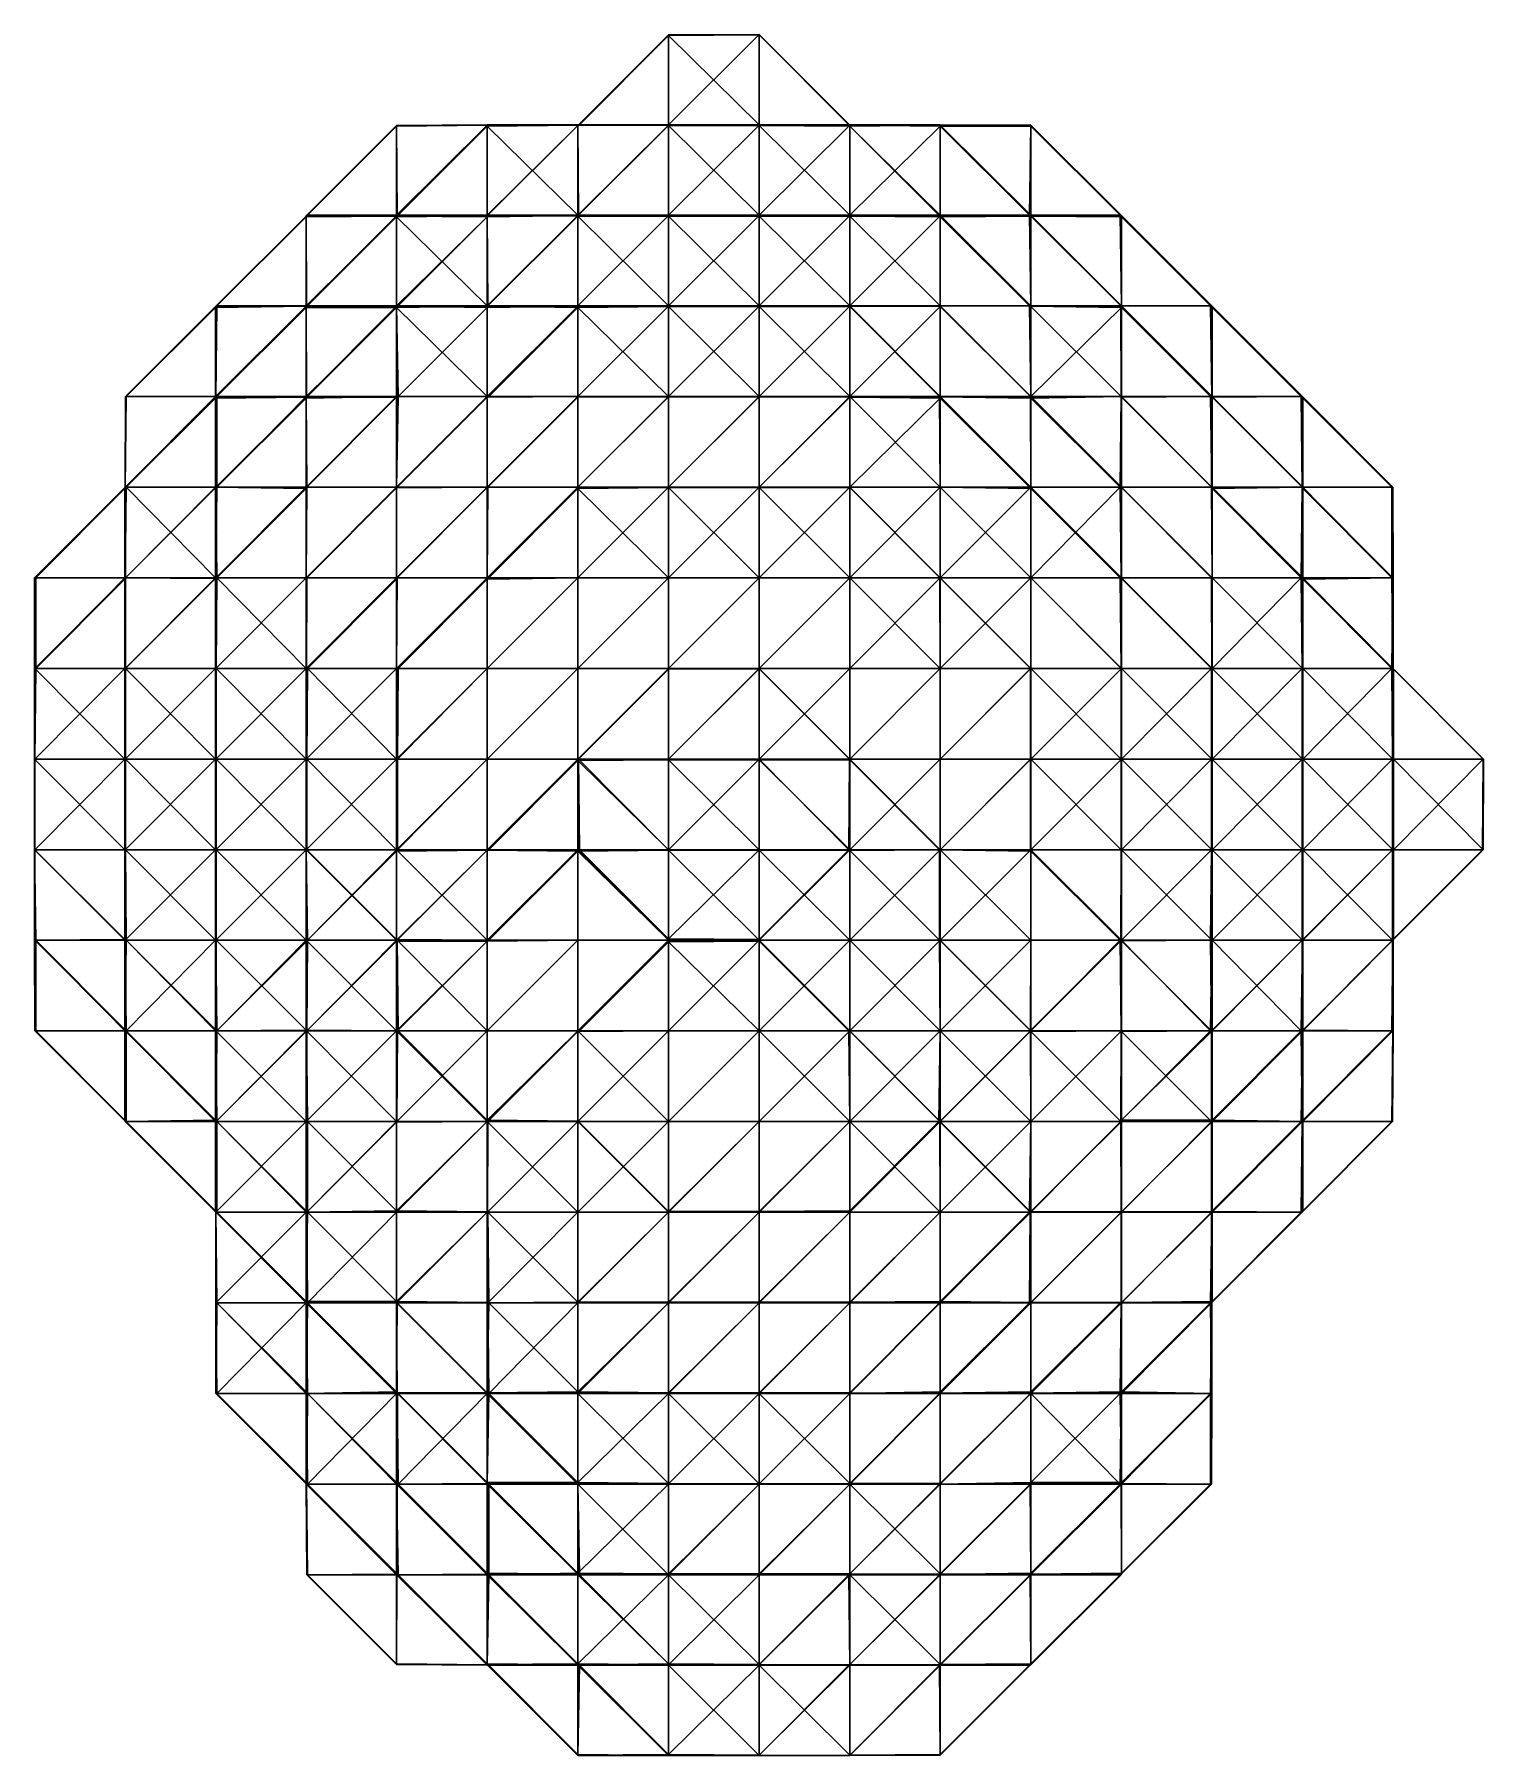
# Model space of a CAD drawing. Header units: metres. Extents: x 34 to 66, y 28 to 66.
import ezdxf

# ---------------------------------------------------------------- set-up
doc = ezdxf.new("R2010")
doc.units = ezdxf.units.M

msp = doc.modelspace()

# ---------------------------------------------------------------- linework, layer by layer
at = {"layer": 'vol.nrrd', "color": 0, "linetype": 'CONTINUOUS'}
for points in [[(46.032257, 64, 48), (48, 65.98412, 50), (46.015873, 64, 50)], [(46.015873, 64, 50), (48, 65.98412, 50), (48, 64, 51.984127)], [(48, 65.96774, 48), (48, 65.98412, 50), (46.032257, 64, 48)], [(48, 64, 46.032257), (48, 65.96774, 48), (46.032257, 64, 48)], [(50, 65.98412, 48), (50, 65.99213, 50), (48, 65.96774, 48)], [(48, 65.96774, 48), (50, 65.99213, 50), (48, 65.98412, 50)], [(50, 65.99213, 50), (48, 64, 51.984127), (48, 65.98412, 50)], [(50, 64, 51.992126), (48, 64, 51.984127), (50, 65.99213, 50)], [(50, 65.98412, 48), (48, 65.96774, 48), (50, 64, 46.015873)], [(50, 64, 46.015873), (48, 65.96774, 48), (48, 64, 46.032257)], [(50, 65.99213, 50), (50, 65.98412, 48), (51.992126, 64, 50)], [(51.992126, 64, 50), (50, 64, 51.992126), (50, 65.99213, 50)], [(51.984127, 64, 48), (50, 65.98412, 48), (50, 64, 46.015873)], [(51.992126, 64, 50), (50, 65.98412, 48), (51.984127, 64, 48)], [(42, 62, 46.015873), (42, 63.984127, 48), (40.015873, 62, 48)], [(40.015873, 62, 48), (42, 63.984127, 50), (40.015873, 62, 50)], [(42, 63.984127, 48), (42, 63.984127, 50), (40.015873, 62, 48)], [(42, 63.984127, 50), (42, 63.967743, 52), (40.015873, 62, 50)], [(40.015873, 62, 50), (42, 63.967743, 52), (40.032257, 62, 52)], [(40.032257, 62, 52), (42, 63.967743, 52), (42, 62, 53.967743)], [(44, 63.992126, 46), (44, 63.994766, 48), (42, 63.984127, 48)], [(44, 63.994766, 48), (44, 63.994766, 50), (42, 63.984127, 48)], [(42, 63.984127, 48), (44, 63.994766, 50), (42, 63.984127, 50)], [(44, 63.994766, 50), (44, 63.99371, 52), (42, 63.984127, 50)], [(42, 63.984127, 50), (44, 63.99371, 52), (42, 63.967743, 52)], [(42, 63.967743, 52), (44, 63.99371, 52), (44, 63.989475, 54)], [(42.007874, 62, 46), (44, 63.992126, 46), (42, 63.984127, 48)], [(42, 62, 53.967743), (44, 63.989475, 54), (42.010525, 62, 54)], [(42, 62, 53.967743), (42, 63.967743, 52), (44, 63.989475, 54)], [(42.007874, 62, 46), (42, 63.984127, 48), (42, 62, 46.015873)], [(42.032257, 62, 44), (44, 63.992126, 46), (42.007874, 62, 46)], [(42.010525, 62, 54), (44, 63.989475, 54), (44, 62, 55.989475)], [(44, 63.967743, 44), (44, 63.992126, 46), (42.032257, 62, 44)], [(44, 62, 42.032257), (44, 63.967743, 44), (42.032257, 62, 44)], [(46, 63.995514, 46), (46, 63.99608, 48), (44, 63.992126, 46)], [(44, 63.992126, 46), (46, 63.99608, 48), (44, 63.994766, 48)], [(46, 63.99608, 48), (46, 63.99608, 50), (44, 63.994766, 48)], [(44, 63.994766, 48), (46, 63.99608, 50), (44, 63.994766, 50)], [(46, 63.99608, 50), (46, 63.99608, 52), (44, 63.994766, 50)], [(44, 63.994766, 50), (46, 63.99608, 52), (44, 63.99371, 52)], [(46, 63.99608, 52), (46, 63.99371, 54), (44, 63.99371, 52)], [(46, 63.992126, 44), (46, 63.995514, 46), (44, 63.967743, 44)], [(44, 63.967743, 44), (46, 63.995514, 46), (44, 63.992126, 46)], [(44, 63.99371, 52), (46, 63.99371, 54), (44, 63.989475, 54)], [(44, 63.989475, 54), (46, 63.99371, 54), (46, 63.984127, 56)], [(46, 63.992126, 44), (44, 63.967743, 44), (46, 62, 42.007874)], [(44, 62, 55.989475), (44, 63.989475, 54), (46, 63.984127, 56)], [(44, 62, 55.989475), (46, 63.984127, 56), (44.015873, 62, 56)], [(46, 62, 42.007874), (44, 63.967743, 44), (44, 62, 42.032257)], [(44.015873, 62, 56), (46, 63.984127, 56), (46, 62, 57.984127)], [(48, 64, 46.032257), (46.032257, 64, 48), (46, 63.99608, 48)], [(48, 64, 46.032257), (46, 63.99608, 48), (48, 63.99608, 46)], [(46, 63.99608, 50), (46, 63.99608, 48), (46.032257, 64, 48)], [(46.015873, 64, 50), (46, 63.99608, 50), (46.032257, 64, 48)], [(46.015873, 64, 50), (48, 63.99608, 52), (46, 63.99608, 50)], [(48, 63.994766, 44), (48, 63.99608, 46), (46, 63.992126, 44)], [(46, 63.992126, 44), (48, 63.99608, 46), (46, 63.995514, 46)], [(48, 63.99608, 46), (46, 63.99608, 48), (46, 63.995514, 46)], [(46, 63.99608, 50), (48, 63.99608, 52), (46, 63.99608, 52)], [(48, 63.99608, 52), (48, 63.99608, 54), (46, 63.99608, 52)], [(46, 63.99608, 52), (48, 63.99608, 54), (46, 63.99371, 54)], [(48, 63.99608, 54), (48, 63.992126, 56), (46, 63.99371, 54)], [(48, 63.984127, 42), (48, 63.994766, 44), (46, 63.992126, 44)], [(46, 63.99371, 54), (48, 63.992126, 56), (46, 63.984127, 56)], [(46.015873, 62, 42), (46, 63.992126, 44), (46, 62, 42.007874)], [(46.015873, 62, 42), (48, 63.984127, 42), (46, 63.992126, 44)], [(48, 63.992126, 56), (46, 62, 57.984127), (46, 63.984127, 56)], [(48, 62, 57.992126), (46, 62, 57.984127), (48, 63.992126, 56)], [(46.015873, 64, 50), (48, 64, 51.984127), (48, 63.99608, 52)], [(48, 62, 40.015873), (48, 63.984127, 42), (46.015873, 62, 42)], [(48, 63.99608, 46), (50, 63.99608, 46), (50, 64, 46.015873)], [(48, 64, 46.032257), (48, 63.99608, 46), (50, 64, 46.015873)], [(48, 64, 51.984127), (50, 64, 51.992126), (50, 63.99608, 52)], [(48, 63.99608, 52), (48, 64, 51.984127), (50, 63.99608, 52)], [(50, 63.994766, 44), (50, 63.99608, 46), (48, 63.994766, 44)], [(48, 63.994766, 44), (50, 63.99608, 46), (48, 63.99608, 46)], [(50, 63.99608, 52), (50, 63.99608, 54), (48, 63.99608, 52)], [(48, 63.99608, 52), (50, 63.99608, 54), (48, 63.99608, 54)], [(50, 63.99608, 54), (50, 63.992126, 56), (48, 63.99608, 54)], [(48, 63.99608, 54), (50, 63.992126, 56), (48, 63.992126, 56)], [(50, 63.984127, 42), (50, 63.994766, 44), (48, 63.984127, 42)], [(48, 63.984127, 42), (50, 63.994766, 44), (48, 63.994766, 44)], [(50, 63.992126, 56), (48, 62, 57.992126), (48, 63.992126, 56)], [(50, 62, 57.992126), (48, 62, 57.992126), (50, 63.992126, 56)], [(50, 62, 40.015873), (48, 63.984127, 42), (48, 62, 40.015873)], [(50, 63.984127, 42), (48, 63.984127, 42), (50, 62, 40.015873)], [(51.984127, 64, 48), (50, 64, 46.015873), (50, 63.99608, 46)], [(51.984127, 64, 48), (50, 63.99608, 46), (52, 63.99608, 48)], [(50, 64, 51.992126), (51.992126, 64, 50), (52, 63.99608, 50)], [(50, 64, 51.992126), (52, 63.99608, 50), (50, 63.99608, 52)], [(52, 63.99371, 44), (52, 63.99608, 46), (50, 63.994766, 44)], [(50, 63.994766, 44), (52, 63.99608, 46), (50, 63.99608, 46)], [(52, 63.99608, 48), (50, 63.99608, 46), (52, 63.99608, 46)], [(50, 63.99608, 52), (52, 63.99608, 50), (52, 63.99608, 52)], [(52, 63.99608, 52), (52, 63.995514, 54), (50, 63.99608, 52)], [(50, 63.99608, 52), (52, 63.995514, 54), (50, 63.99608, 54)], [(52, 63.995514, 54), (52, 63.989475, 56), (50, 63.99608, 54)], [(50, 63.99608, 54), (52, 63.989475, 56), (50, 63.992126, 56)], [(50, 63.984127, 42), (52, 63.99371, 44), (50, 63.994766, 44)], [(52, 63.967743, 42), (52, 63.99371, 44), (50, 63.984127, 42)], [(52, 63.989475, 56), (50, 62, 57.992126), (50, 63.992126, 56)], [(52, 62, 57.989475), (50, 62, 57.992126), (52, 63.989475, 56)], [(52, 62, 40.032257), (50, 63.984127, 42), (50, 62, 40.015873)], [(52, 63.967743, 42), (50, 63.984127, 42), (52, 62, 40.032257)], [(51.984127, 64, 48), (52, 63.99608, 48), (51.992126, 64, 50)], [(52, 63.99608, 48), (52, 63.99608, 50), (51.992126, 64, 50)], [(52, 63.99371, 44), (54, 63.99371, 46), (52, 63.99608, 46)], [(54, 63.99371, 46), (54, 63.99608, 48), (52, 63.99608, 46)], [(52, 63.99608, 46), (54, 63.99608, 48), (52, 63.99608, 48)], [(54, 63.99608, 48), (54, 63.99608, 50), (52, 63.99608, 48)], [(52, 63.99608, 48), (54, 63.99608, 50), (52, 63.99608, 50)], [(54, 63.99608, 50), (54, 63.995514, 52), (52, 63.99608, 50)], [(52, 63.99608, 50), (54, 63.995514, 52), (52, 63.99608, 52)], [(54, 63.995514, 52), (54, 63.992126, 54), (52, 63.99608, 52)], [(52, 63.99608, 52), (54, 63.992126, 54), (52, 63.995514, 54)], [(54, 63.992126, 54), (54, 63.967743, 56), (52, 63.995514, 54)], [(52, 63.995514, 54), (54, 63.967743, 56), (52, 63.989475, 56)], [(54, 63.989475, 44), (52, 63.99371, 44), (52, 63.967743, 42)], [(54, 63.989475, 44), (54, 63.99371, 46), (52, 63.99371, 44)], [(54, 62, 42.010525), (54, 63.989475, 44), (52, 63.967743, 42)], [(54, 63.967743, 56), (52, 62, 57.989475), (52, 63.989475, 56)], [(53.967743, 62, 42), (52, 63.967743, 42), (52, 62, 40.032257)], [(54, 62, 42.010525), (52, 63.967743, 42), (53.967743, 62, 42)], [(54, 62, 57.967743), (52, 62, 57.989475), (54, 63.967743, 56)], [(54, 63.99371, 46), (56, 63.992126, 48), (54, 63.99608, 48)], [(56, 63.992126, 48), (56, 63.992126, 50), (54, 63.99608, 48)], [(54, 63.99608, 48), (56, 63.992126, 50), (54, 63.99608, 50)], [(56, 63.992126, 50), (56, 63.989475, 52), (54, 63.99608, 50)], [(54, 63.99608, 50), (56, 63.989475, 52), (54, 63.995514, 52)], [(56, 63.989475, 52), (56, 63.967743, 54), (54, 63.995514, 52)], [(54, 63.995514, 52), (56, 63.967743, 54), (54, 63.992126, 54)], [(56, 63.984127, 46), (54, 63.99371, 46), (54, 63.989475, 44)], [(56, 63.984127, 46), (56, 63.992126, 48), (54, 63.99371, 46)], [(54, 63.967743, 56), (54, 63.992126, 54), (56, 63.967743, 54)], [(55.989475, 62, 44), (54, 63.989475, 44), (54, 62, 42.010525)], [(56, 62, 44.015873), (54, 63.989475, 44), (55.989475, 62, 44)], [(56, 62, 44.015873), (56, 63.984127, 46), (54, 63.989475, 44)], [(55.967743, 62, 56), (54, 63.967743, 56), (56, 63.967743, 54)], [(55.967743, 62, 56), (54, 62, 57.967743), (54, 63.967743, 56)], [(55.967743, 62, 56), (56, 63.967743, 54), (56, 62, 55.967743)], [(56, 63.992126, 48), (56, 63.984127, 46), (57.992126, 62, 48)], [(57.992126, 62, 50), (56, 63.992126, 48), (57.992126, 62, 48)], [(56, 63.992126, 50), (56, 63.992126, 48), (57.992126, 62, 50)], [(57.989475, 62, 52), (56, 63.992126, 50), (57.992126, 62, 50)], [(56, 63.989475, 52), (56, 63.992126, 50), (57.989475, 62, 52)], [(57.967743, 62, 54), (56, 63.989475, 52), (57.989475, 62, 52)], [(56, 63.967743, 54), (56, 63.989475, 52), (57.967743, 62, 54)], [(57.984127, 62, 46), (56, 63.984127, 46), (56, 62, 44.015873)], [(57.992126, 62, 48), (56, 63.984127, 46), (57.984127, 62, 46)], [(57.967743, 62, 54), (56, 62, 55.967743), (56, 63.967743, 54)], [(40, 60, 44.015873), (40, 61.984127, 46), (38.015873, 60, 46)], [(38.015873, 60, 46), (40, 61.984127, 48), (38.015873, 60, 48)], [(40, 61.984127, 46), (40, 61.984127, 48), (38.015873, 60, 46)], [(38.015873, 60, 48), (40, 61.984127, 50), (38.015873, 60, 50)], [(40, 61.984127, 48), (40, 61.984127, 50), (38.015873, 60, 48)], [(38.015873, 60, 50), (40, 61.984127, 52), (38.015873, 60, 52)], [(40, 61.984127, 50), (40, 61.984127, 52), (38.015873, 60, 50)], [(40, 61.984127, 52), (40, 61.967743, 54), (38.015873, 60, 52)], [(38.015873, 60, 52), (40, 61.967743, 54), (38.032257, 60, 54)], [(38.032257, 60, 54), (40, 61.967743, 54), (40, 60, 55.967743)], [(42, 62, 46.015873), (40.015873, 62, 48), (40, 61.984127, 48)], [(42, 62, 46.015873), (40, 61.984127, 48), (42, 61.995514, 46)], [(40, 61.984127, 50), (40, 61.984127, 48), (40.015873, 62, 48)], [(40.015873, 62, 50), (40, 61.984127, 50), (40.015873, 62, 48)], [(40, 61.984127, 52), (40, 61.984127, 50), (40.015873, 62, 50)], [(40.032257, 62, 52), (40, 61.984127, 52), (40.015873, 62, 50)], [(40.032257, 62, 52), (42, 61.994766, 54), (40, 61.984127, 52)], [(42, 61.992126, 44), (42, 61.995514, 46), (40, 61.984127, 46)], [(42, 61.995514, 46), (40, 61.984127, 48), (40, 61.984127, 46)], [(40, 61.984127, 52), (42, 61.994766, 54), (40, 61.967743, 54)], [(40, 61.967743, 54), (42, 61.994766, 54), (42, 61.984127, 56)], [(40.007874, 60, 44), (42, 61.992126, 44), (40, 61.984127, 46)], [(40.007874, 60, 44), (40, 61.984127, 46), (40, 60, 44.015873)], [(40, 60, 55.967743), (42, 61.984127, 56), (40.015873, 60, 56)], [(40, 60, 55.967743), (40, 61.967743, 54), (42, 61.984127, 56)], [(40.032257, 60, 42), (42, 61.992126, 44), (40.007874, 60, 44)], [(40.015873, 60, 56), (42, 61.984127, 56), (42, 60, 57.984127)], [(40.032257, 62, 52), (42, 62, 53.967743), (42, 61.994766, 54)], [(42, 61.967743, 42), (42, 61.992126, 44), (40.032257, 60, 42)], [(42, 60, 40.032257), (42, 61.967743, 42), (40.032257, 60, 42)], [(44, 62, 42.032257), (42.032257, 62, 44), (42, 61.992126, 44)], [(44, 62, 42.032257), (42, 61.992126, 44), (44, 61.992126, 42)], [(42, 61.995514, 46), (42, 61.992126, 44), (42.032257, 62, 44)], [(42.007874, 62, 46), (42, 61.995514, 46), (42.032257, 62, 44)], [(42, 61.995514, 46), (42.007874, 62, 46), (42, 62, 46.015873)], [(42, 61.994766, 54), (42, 62, 53.967743), (42.010525, 62, 54)], [(42.010525, 62, 54), (44, 61.995514, 56), (42, 61.994766, 54)], [(42, 61.994766, 54), (44, 61.995514, 56), (42, 61.984127, 56)], [(42, 61.984127, 56), (44, 61.995514, 56), (44, 61.967743, 58)], [(44, 61.992126, 42), (42, 61.967743, 42), (44, 60, 40.007874)], [(44, 61.992126, 42), (42, 61.992126, 44), (42, 61.967743, 42)], [(42, 60, 57.984127), (42, 61.984127, 56), (44, 61.967743, 58)], [(44, 60, 40.007874), (42, 61.967743, 42), (42, 60, 40.032257)], [(42, 60, 57.984127), (44, 61.967743, 58), (42.032257, 60, 58)], [(42.010525, 62, 54), (44, 62, 55.989475), (44, 61.995514, 56)], [(42.032257, 60, 58), (44, 61.967743, 58), (44, 60, 59.967743)], [(44, 61.992126, 42), (46, 61.995514, 42), (46, 62, 42.007874)], [(44, 62, 42.032257), (44, 61.992126, 42), (46, 62, 42.007874)], [(44, 61.995514, 56), (44, 62, 55.989475), (44.015873, 62, 56)], [(44.015873, 62, 56), (46, 61.99371, 58), (44, 61.995514, 56)], [(46, 61.984127, 40), (46, 61.995514, 42), (44, 61.992126, 42)], [(44, 61.995514, 56), (46, 61.99371, 58), (44, 61.967743, 58)], [(46, 61.99371, 58), (44, 60, 59.967743), (44, 61.967743, 58)], [(46, 60, 59.99371), (44, 60, 59.967743), (46, 61.99371, 58)], [(44.015873, 60, 40), (44, 61.992126, 42), (44, 60, 40.007874)], [(44.015873, 60, 40), (46, 61.984127, 40), (44, 61.992126, 42)], [(44.015873, 62, 56), (46, 62, 57.984127), (46, 61.99371, 58)], [(46, 60, 38.015873), (46, 61.984127, 40), (44.015873, 60, 40)], [(48, 62, 40.015873), (46.015873, 62, 42), (46, 61.995514, 42)], [(48, 62, 40.015873), (46, 61.995514, 42), (48, 61.984127, 40)], [(46, 61.995514, 42), (46.015873, 62, 42), (46, 62, 42.007874)], [(46, 62, 57.984127), (48, 62, 57.992126), (48, 61.994766, 58)], [(46, 61.99371, 58), (46, 62, 57.984127), (48, 61.994766, 58)], [(48, 61.984127, 40), (46, 61.995514, 42), (46, 61.984127, 40)], [(48, 61.994766, 58), (46, 60, 59.99371), (46, 61.99371, 58)], [(48, 60, 59.994766), (46, 60, 59.99371), (48, 61.994766, 58)], [(48, 60, 38.015873), (46, 61.984127, 40), (46, 60, 38.015873)], [(48, 61.984127, 40), (46, 61.984127, 40), (48, 60, 38.015873)], [(48, 61.984127, 40), (50, 61.984127, 40), (50, 62, 40.015873)], [(48, 62, 40.015873), (48, 61.984127, 40), (50, 62, 40.015873)], [(48, 62, 57.992126), (50, 62, 57.992126), (50, 61.994766, 58)], [(48, 61.994766, 58), (48, 62, 57.992126), (50, 61.994766, 58)], [(50, 61.994766, 58), (48, 60, 59.994766), (48, 61.994766, 58)], [(50, 60, 59.994766), (48, 60, 59.994766), (50, 61.994766, 58)], [(50, 60, 38.015873), (48, 61.984127, 40), (48, 60, 38.015873)], [(50, 61.984127, 40), (48, 61.984127, 40), (50, 60, 38.015873)], [(50, 61.984127, 40), (52, 61.984127, 40), (52, 62, 40.032257)], [(50, 62, 40.015873), (50, 61.984127, 40), (52, 62, 40.032257)], [(50, 62, 57.992126), (52, 62, 57.989475), (52, 61.994766, 58)], [(50, 61.994766, 58), (50, 62, 57.992126), (52, 61.994766, 58)], [(52, 61.994766, 58), (50, 60, 59.994766), (50, 61.994766, 58)], [(52, 60, 59.994766), (50, 60, 59.994766), (52, 61.994766, 58)], [(52, 60, 38.015873), (50, 61.984127, 40), (50, 60, 38.015873)], [(52, 61.984127, 40), (50, 61.984127, 40), (52, 60, 38.015873)], [(53.967743, 62, 42), (52, 62, 40.032257), (52, 61.984127, 40)], [(53.967743, 62, 42), (52, 61.984127, 40), (54, 61.994766, 42)], [(52, 62, 57.989475), (54, 62, 57.967743), (54, 61.989475, 58)], [(52, 61.994766, 58), (52, 62, 57.989475), (54, 61.989475, 58)], [(54, 61.994766, 42), (52, 61.984127, 40), (54, 61.967743, 40)], [(54, 61.989475, 58), (52, 60, 59.994766), (52, 61.994766, 58)], [(54, 60, 59.989475), (52, 60, 59.994766), (54, 61.989475, 58)], [(54, 60, 38.032257), (52, 61.984127, 40), (52, 60, 38.015873)], [(54, 61.967743, 40), (52, 61.984127, 40), (54, 60, 38.032257)], [(54, 61.994766, 42), (54, 62, 42.010525), (53.967743, 62, 42)], [(55.989475, 62, 44), (54, 62, 42.010525), (54, 61.994766, 42)], [(55.989475, 62, 44), (54, 61.994766, 42), (56, 61.995514, 44)], [(55.989475, 60, 58), (54, 61.989475, 58), (54, 62, 57.967743)], [(56, 60, 57.99371), (55.989475, 60, 58), (54, 62, 57.967743)], [(56, 60, 57.99371), (54, 62, 57.967743), (55.967743, 62, 56)], [(56, 61.995514, 44), (54, 61.994766, 42), (56, 61.984127, 42)], [(56, 61.984127, 42), (54, 61.994766, 42), (54, 61.967743, 40)], [(55.989475, 60, 58), (54, 60, 59.989475), (54, 61.989475, 58)], [(56, 60, 40.015873), (56, 61.984127, 42), (54, 61.967743, 40)], [(55.967743, 60, 40), (54, 61.967743, 40), (54, 60, 38.032257)], [(56, 60, 40.015873), (54, 61.967743, 40), (55.967743, 60, 40)], [(56, 62, 55.967743), (56, 61.99371, 56), (55.967743, 62, 56)], [(56, 60, 57.99371), (55.967743, 62, 56), (56, 61.99371, 56)], [(56, 61.995514, 44), (56, 62, 44.015873), (55.989475, 62, 44)], [(57.984127, 62, 46), (56, 62, 44.015873), (56, 61.995514, 44)], [(57.984127, 62, 46), (56, 61.995514, 44), (58, 61.99371, 46)], [(57.99371, 60, 56), (56, 61.99371, 56), (56, 62, 55.967743)], [(58, 60, 55.989475), (57.99371, 60, 56), (56, 62, 55.967743)], [(58, 60, 55.989475), (56, 62, 55.967743), (57.967743, 62, 54)], [(58, 61.967743, 44), (56, 61.995514, 44), (56, 61.984127, 42)], [(58, 61.99371, 46), (56, 61.995514, 44), (58, 61.967743, 44)], [(57.99371, 60, 56), (56, 60, 57.99371), (56, 61.99371, 56)], [(57.984127, 60, 42), (56, 61.984127, 42), (56, 60, 40.015873)], [(58, 60, 42.032257), (56, 61.984127, 42), (57.984127, 60, 42)], [(58, 60, 42.032257), (58, 61.967743, 44), (56, 61.984127, 42)], [(58, 61.994766, 52), (58, 61.989475, 54), (57.967743, 62, 54)], [(57.989475, 62, 52), (58, 61.994766, 52), (57.967743, 62, 54)], [(58, 60, 55.989475), (57.967743, 62, 54), (58, 61.989475, 54)], [(57.984127, 62, 46), (58, 61.99371, 46), (57.992126, 62, 48)], [(58, 61.994766, 50), (58, 61.994766, 52), (57.989475, 62, 52)], [(57.992126, 62, 50), (58, 61.994766, 50), (57.989475, 62, 52)], [(58, 61.99371, 46), (58, 61.994766, 48), (57.992126, 62, 48)], [(58, 61.994766, 48), (58, 61.994766, 50), (57.992126, 62, 50)], [(57.992126, 62, 48), (58, 61.994766, 48), (57.992126, 62, 50)], [(58, 61.994766, 48), (58, 61.99371, 46), (59.994766, 60, 48)], [(59.994766, 60, 50), (58, 61.994766, 48), (59.994766, 60, 48)], [(58, 61.994766, 50), (58, 61.994766, 48), (59.994766, 60, 50)], [(59.994766, 60, 52), (58, 61.994766, 50), (59.994766, 60, 50)], [(58, 61.994766, 52), (58, 61.994766, 50), (59.994766, 60, 52)], [(59.989475, 60, 54), (58, 61.994766, 52), (59.994766, 60, 52)], [(58, 61.989475, 54), (58, 61.994766, 52), (59.989475, 60, 54)], [(58, 61.99371, 46), (58, 61.967743, 44), (59.99371, 60, 46)], [(59.994766, 60, 48), (58, 61.99371, 46), (59.99371, 60, 46)], [(59.989475, 60, 54), (58, 60, 55.989475), (58, 61.989475, 54)], [(59.967743, 60, 44), (58, 61.967743, 44), (58, 60, 42.032257)], [(59.99371, 60, 46), (58, 61.967743, 44), (59.967743, 60, 44)], [(36.032257, 58, 46), (38, 59.984127, 48), (36.015873, 58, 48)], [(36.015873, 58, 48), (38, 59.984127, 50), (36.015873, 58, 50)], [(38, 59.984127, 48), (38, 59.984127, 50), (36.015873, 58, 48)], [(36.015873, 58, 50), (38, 59.984127, 52), (36.015873, 58, 52)], [(38, 59.984127, 50), (38, 59.984127, 52), (36.015873, 58, 50)], [(36.015873, 58, 52), (38, 59.984127, 52), (38, 58, 53.984127)], [(38, 59.967743, 46), (38, 59.984127, 48), (36.032257, 58, 46)], [(38, 58, 44.032257), (38, 59.967743, 46), (36.032257, 58, 46)], [(40, 60, 44.015873), (38.015873, 60, 46), (38, 59.967743, 46)], [(40, 59.99371, 44), (40, 60, 44.015873), (38, 59.967743, 46)], [(38, 59.984127, 48), (38, 59.967743, 46), (38.015873, 60, 46)], [(38.015873, 60, 48), (38, 59.984127, 48), (38.015873, 60, 46)], [(38, 59.984127, 50), (38, 59.984127, 48), (38.015873, 60, 48)], [(38.015873, 60, 50), (38, 59.984127, 50), (38.015873, 60, 48)], [(38, 59.984127, 52), (38, 59.984127, 50), (38.015873, 60, 50)], [(38.015873, 60, 52), (38, 59.984127, 52), (38.015873, 60, 50)], [(38, 58, 53.984127), (38, 59.984127, 52), (38.015873, 60, 52)], [(38, 58, 53.984127), (38.015873, 60, 52), (38.004486, 58, 54)], [(40, 59.99371, 44), (38, 59.967743, 46), (38, 58, 44.032257)], [(40, 59.99371, 44), (38, 58, 44.032257), (38.00629, 58, 44)], [(38.004486, 58, 54), (38.015873, 60, 52), (38.032257, 60, 54)], [(38.010525, 58, 56), (38.004486, 58, 54), (38.032257, 60, 54)], [(38.032257, 58, 42), (40, 59.99371, 44), (38.00629, 58, 44)], [(40, 59.989475, 56), (38.010525, 58, 56), (38.032257, 60, 54)], [(38.010525, 58, 56), (40, 59.989475, 56), (40, 58, 57.989475)], [(40, 59.989475, 56), (38.032257, 60, 54), (40, 60, 55.967743)], [(40, 59.967743, 42), (40, 59.99371, 44), (38.032257, 58, 42)], [(40, 58, 40.032257), (40, 59.967743, 42), (38.032257, 58, 42)], [(42, 60, 40.032257), (40.032257, 60, 42), (40, 59.967743, 42)], [(42, 59.967743, 40), (42, 60, 40.032257), (40, 59.967743, 42)], [(40, 59.99371, 44), (40, 59.967743, 42), (40.032257, 60, 42)], [(40.007874, 60, 44), (40, 59.99371, 44), (40.032257, 60, 42)], [(40, 59.99371, 44), (40.007874, 60, 44), (40, 60, 44.015873)], [(40, 59.989475, 56), (40, 60, 55.967743), (40.015873, 60, 56)], [(40, 59.989475, 56), (40.015873, 60, 56), (42, 59.992126, 58)], [(40, 59.989475, 56), (42, 59.992126, 58), (40.007874, 58, 58)], [(40, 59.989475, 56), (40.007874, 58, 58), (40, 58, 57.989475)], [(42, 59.967743, 40), (40, 59.967743, 42), (40, 58, 40.032257)], [(42, 59.967743, 40), (40, 58, 40.032257), (40.032257, 58, 40)], [(40.007874, 58, 58), (42, 59.992126, 58), (42, 58, 59.992126)], [(40.015873, 60, 56), (42, 60, 57.984127), (42, 59.992126, 58)], [(42, 58, 38.032257), (42, 59.967743, 40), (40.032257, 58, 40)], [(42, 59.967743, 40), (44, 59.99371, 40), (44, 60, 40.007874)], [(42, 60, 40.032257), (42, 59.967743, 40), (44, 60, 40.007874)], [(42, 59.992126, 58), (42, 60, 57.984127), (42.032257, 60, 58)], [(42, 59.992126, 58), (42.032257, 60, 58), (44, 59.967743, 60)], [(44, 59.99371, 40), (42, 59.967743, 40), (44, 58, 38.00629)], [(42, 59.992126, 58), (44, 59.967743, 60), (42.032257, 58, 60)], [(42, 59.992126, 58), (42.032257, 58, 60), (42, 58, 59.992126)], [(44, 58, 38.00629), (42, 59.967743, 40), (42, 58, 38.032257)], [(42.032257, 60, 58), (44, 60, 59.967743), (44, 59.967743, 60)], [(42.032257, 58, 60), (44, 59.967743, 60), (44, 58, 61.967743)], [(46, 60, 38.015873), (44.015873, 60, 40), (44, 59.99371, 40)], [(46, 59.967743, 38), (46, 60, 38.015873), (44, 59.99371, 40)], [(44, 59.99371, 40), (44.015873, 60, 40), (44, 60, 40.007874)], [(44, 60, 59.967743), (46, 60, 59.99371), (46, 59.99371, 60)], [(44, 59.967743, 60), (44, 60, 59.967743), (46, 59.99371, 60)], [(46, 59.967743, 38), (44, 59.99371, 40), (44, 58, 38.00629)], [(46, 59.99371, 60), (44, 58, 61.967743), (44, 59.967743, 60)], [(46, 58, 61.99371), (44, 58, 61.967743), (46, 59.99371, 60)], [(46, 59.967743, 38), (44, 58, 38.00629), (44.032257, 58, 38)], [(46, 58, 36.032257), (46, 59.967743, 38), (44.032257, 58, 38)], [(46, 59.967743, 38), (48, 59.984127, 38), (48, 60, 38.015873)], [(46, 60, 38.015873), (46, 59.967743, 38), (48, 60, 38.015873)], [(46, 60, 59.99371), (48, 60, 59.994766), (48, 59.994766, 60)], [(46, 59.99371, 60), (46, 60, 59.99371), (48, 59.994766, 60)], [(48, 59.994766, 60), (46, 58, 61.99371), (46, 59.99371, 60)], [(48, 58, 61.994766), (46, 58, 61.99371), (48, 59.994766, 60)], [(48, 59.984127, 38), (46, 59.967743, 38), (48, 58, 36.015873)], [(48, 58, 36.015873), (46, 59.967743, 38), (46, 58, 36.032257)], [(48, 59.984127, 38), (50, 59.984127, 38), (50, 60, 38.015873)], [(48, 60, 38.015873), (48, 59.984127, 38), (50, 60, 38.015873)], [(48, 60, 59.994766), (50, 60, 59.994766), (50, 59.994766, 60)], [(48, 59.994766, 60), (48, 60, 59.994766), (50, 59.994766, 60)], [(50, 59.994766, 60), (48, 58, 61.994766), (48, 59.994766, 60)], [(50, 58, 61.994766), (48, 58, 61.994766), (50, 59.994766, 60)], [(50, 58, 36.015873), (48, 59.984127, 38), (48, 58, 36.015873)], [(50, 59.984127, 38), (48, 59.984127, 38), (50, 58, 36.015873)], [(50, 59.984127, 38), (52, 59.984127, 38), (52, 60, 38.015873)], [(50, 60, 38.015873), (50, 59.984127, 38), (52, 60, 38.015873)], [(50, 60, 59.994766), (52, 60, 59.994766), (52, 59.994766, 60)], [(50, 59.994766, 60), (50, 60, 59.994766), (52, 59.994766, 60)], [(52, 59.994766, 60), (50, 58, 61.994766), (50, 59.994766, 60)], [(52, 58, 61.994766), (50, 58, 61.994766), (52, 59.994766, 60)], [(52, 58, 36.015873), (50, 59.984127, 38), (50, 58, 36.015873)], [(52, 59.984127, 38), (50, 59.984127, 38), (52, 58, 36.015873)], [(52, 59.984127, 38), (54, 58, 38.004486), (52, 60, 38.015873)], [(52, 60, 38.015873), (54, 58, 38.004486), (54, 60, 38.032257)], [(52, 60, 59.994766), (54, 60, 59.989475), (54, 59.989475, 60)], [(52, 59.994766, 60), (52, 60, 59.994766), (54, 59.989475, 60)], [(54, 59.989475, 60), (52, 58, 61.994766), (52, 59.994766, 60)], [(54, 58, 61.989475), (52, 58, 61.994766), (54, 59.989475, 60)], [(53.984127, 58, 38), (52, 59.984127, 38), (52, 58, 36.015873)], [(52, 59.984127, 38), (53.984127, 58, 38), (54, 58, 38.004486)], [(55.967743, 60, 40), (54, 60, 38.032257), (56, 58, 38.010525)], [(54, 60, 38.032257), (54, 58, 38.004486), (56, 58, 38.010525)], [(55.989475, 58, 60), (54, 59.989475, 60), (54, 60, 59.989475)], [(56, 58, 59.995514), (55.989475, 58, 60), (54, 60, 59.989475)], [(56, 58, 59.995514), (54, 60, 59.989475), (55.989475, 60, 58)], [(55.989475, 58, 60), (54, 58, 61.989475), (54, 59.989475, 60)], [(55.967743, 60, 40), (56, 58, 38.010525), (56, 59.989475, 40)], [(56, 59.989475, 40), (56, 60, 40.015873), (55.967743, 60, 40)], [(56, 60, 57.99371), (56, 59.995514, 58), (55.989475, 60, 58)], [(56, 58, 59.995514), (55.989475, 60, 58), (56, 59.995514, 58)], [(56, 59.989475, 40), (57.984127, 60, 42), (56, 60, 40.015873)], [(57.989475, 58, 40), (57.984127, 60, 42), (56, 59.989475, 40)], [(56, 60, 57.99371), (57.99371, 60, 56), (58, 59.995514, 56)], [(56, 60, 57.99371), (58, 59.995514, 56), (56, 59.995514, 58)], [(56, 59.995514, 58), (58, 59.995514, 56), (58, 59.967743, 58)], [(58, 59.967743, 58), (56, 58, 59.995514), (56, 59.995514, 58)], [(57.989475, 58, 40), (56, 59.989475, 40), (56, 58, 38.010525)], [(58, 58, 59.967743), (56, 58, 59.995514), (58, 59.967743, 58)], [(57.989475, 58, 40), (58, 59.992126, 42), (57.984127, 60, 42)], [(58, 59.992126, 42), (58, 60, 42.032257), (57.984127, 60, 42)], [(57.989475, 58, 40), (58, 58, 40.007874), (58, 59.992126, 42)], [(58, 60, 55.989475), (58, 59.995514, 56), (57.99371, 60, 56)], [(58, 59.992126, 42), (59.967743, 60, 44), (58, 60, 42.032257)], [(59.992126, 58, 42), (59.967743, 60, 44), (58, 59.992126, 42)], [(59.995514, 58, 56), (58, 59.995514, 56), (58, 60, 55.989475)], [(60, 58, 55.989475), (59.995514, 58, 56), (58, 60, 55.989475)], [(60, 58, 55.989475), (58, 60, 55.989475), (59.989475, 60, 54)], [(59.967743, 58, 58), (58, 59.995514, 56), (59.995514, 58, 56)], [(58, 59.967743, 58), (58, 59.995514, 56), (59.967743, 58, 58)], [(59.992126, 58, 42), (58, 59.992126, 42), (58, 58, 40.007874)], [(59.967743, 58, 58), (58, 58, 59.967743), (58, 59.967743, 58)], [(59.992126, 58, 42), (60, 59.967743, 44), (59.967743, 60, 44)], [(59.967743, 60, 44), (60, 59.967743, 44), (59.99371, 60, 46)], [(60, 59.994766, 52), (60, 59.989475, 54), (59.989475, 60, 54)], [(59.994766, 60, 52), (60, 59.994766, 52), (59.989475, 60, 54)], [(60, 58, 55.989475), (59.989475, 60, 54), (60, 59.989475, 54)], [(59.992126, 58, 42), (60, 58, 42.032257), (60, 59.967743, 44)], [(60, 59.967743, 44), (60, 59.99371, 46), (59.99371, 60, 46)], [(59.99371, 60, 46), (60, 59.99371, 46), (59.994766, 60, 48)], [(60, 59.99371, 46), (60, 59.994766, 48), (59.994766, 60, 48)], [(60, 59.994766, 48), (60, 59.994766, 50), (59.994766, 60, 50)], [(59.994766, 60, 48), (60, 59.994766, 48), (59.994766, 60, 50)], [(60, 59.994766, 50), (60, 59.994766, 52), (59.994766, 60, 52)], [(59.994766, 60, 50), (60, 59.994766, 50), (59.994766, 60, 52)], [(60, 59.994766, 48), (60, 59.99371, 46), (61.994766, 58, 48)], [(61.994766, 58, 50), (60, 59.994766, 48), (61.994766, 58, 48)], [(60, 59.994766, 50), (60, 59.994766, 48), (61.994766, 58, 50)], [(61.994766, 58, 52), (60, 59.994766, 50), (61.994766, 58, 50)], [(60, 59.994766, 52), (60, 59.994766, 50), (61.994766, 58, 52)], [(61.989475, 58, 54), (60, 59.994766, 52), (61.994766, 58, 52)], [(60, 59.989475, 54), (60, 59.994766, 52), (61.989475, 58, 54)], [(60, 59.99371, 46), (60, 59.967743, 44), (61.99371, 58, 46)], [(61.994766, 58, 48), (60, 59.99371, 46), (61.99371, 58, 46)], [(61.989475, 58, 54), (60, 58, 55.989475), (60, 59.989475, 54)], [(61.967743, 58, 44), (60, 59.967743, 44), (60, 58, 42.032257)], [(61.99371, 58, 46), (60, 59.967743, 44), (61.967743, 58, 44)], [(36.005234, 56, 46), (36.032257, 58, 46), (36.00392, 56, 48)], [(36.00392, 56, 48), (36.032257, 58, 46), (36.015873, 58, 48)], [(36.00392, 56, 48), (36.015873, 58, 48), (36.00392, 56, 50)], [(36.00392, 56, 50), (36.015873, 58, 48), (36.015873, 58, 50)], [(36.00392, 56, 50), (36.015873, 58, 50), (36.004486, 56, 52)], [(36.004486, 56, 52), (36.015873, 58, 50), (36.015873, 58, 52)], [(36.00629, 56, 54), (36.004486, 56, 52), (36.015873, 58, 52)], [(36.032257, 58, 46), (36.005234, 56, 46), (36.010525, 56, 44)], [(38, 57.99371, 54), (36.00629, 56, 54), (36.015873, 58, 52)], [(38, 57.99371, 54), (38, 57.967743, 56), (36.00629, 56, 54)], [(36.00629, 56, 54), (38, 57.967743, 56), (36.032257, 56, 56)], [(38, 58, 44.032257), (36.010525, 56, 44), (38, 57.989475, 44)], [(38, 58, 44.032257), (36.032257, 58, 46), (36.010525, 56, 44)], [(38, 56, 42.010525), (38, 57.989475, 44), (36.010525, 56, 44)], [(38, 57.99371, 54), (36.015873, 58, 52), (38, 58, 53.984127)], [(36.032257, 56, 56), (38, 57.967743, 56), (38, 56, 57.967743)], [(38, 57.989475, 44), (38.005234, 56, 42), (38.00629, 58, 44)], [(38, 57.989475, 44), (38.00629, 58, 44), (38, 58, 44.032257)], [(38, 57.99371, 54), (38, 58, 53.984127), (38.004486, 58, 54)], [(38, 57.967743, 56), (38, 57.99371, 54), (38.004486, 58, 54)], [(38.010525, 58, 56), (38, 57.967743, 56), (38.004486, 58, 54)], [(38, 57.967743, 56), (38.010525, 58, 56), (40, 57.989475, 58)], [(38, 57.989475, 44), (38, 56, 42.010525), (38.005234, 56, 42)], [(38, 57.967743, 56), (40, 57.989475, 58), (38.010525, 56, 58)], [(38, 57.967743, 56), (38.010525, 56, 58), (38, 56, 57.967743)], [(38.032257, 58, 42), (38.005234, 56, 42), (38.032257, 56, 40)], [(38.00629, 58, 44), (38.005234, 56, 42), (38.032257, 58, 42)], [(38.010525, 58, 56), (40, 58, 57.989475), (40, 57.989475, 58)], [(38.010525, 56, 58), (40, 57.989475, 58), (40, 56, 59.989475)], [(40, 58, 40.032257), (38.032257, 56, 40), (40, 57.967743, 40)], [(40, 58, 40.032257), (38.032257, 58, 42), (38.032257, 56, 40)], [(40, 56, 38.032257), (40, 57.967743, 40), (38.032257, 56, 40)], [(40, 57.967743, 40), (42, 58, 38.032257), (40.032257, 58, 40)], [(40, 57.967743, 40), (40, 56, 38.032257), (42, 58, 38.032257)], [(40, 56, 38.032257), (42, 56, 38.005234), (42, 58, 38.032257)], [(40, 57.967743, 40), (40.032257, 58, 40), (40, 58, 40.032257)], [(40, 57.989475, 58), (40, 58, 57.989475), (40.007874, 58, 58)], [(40, 57.989475, 58), (40.007874, 58, 58), (42, 57.984127, 60)], [(40, 57.989475, 58), (42, 57.984127, 60), (40.015873, 56, 60)], [(40, 57.989475, 58), (40.015873, 56, 60), (40, 56, 59.989475)], [(40.007874, 58, 58), (42, 58, 59.992126), (42, 57.984127, 60)], [(40.015873, 56, 60), (42, 57.984127, 60), (42, 56, 61.984127)], [(42.010525, 56, 38), (44, 58, 38.00629), (42, 56, 38.005234)], [(42, 56, 38.005234), (44, 58, 38.00629), (42, 58, 38.032257)], [(42, 57.984127, 60), (42, 58, 59.992126), (42.032257, 58, 60)], [(42.032257, 58, 60), (42, 56, 61.984127), (42, 57.984127, 60)], [(42.032257, 58, 60), (44, 58, 61.967743), (42, 56, 61.984127)], [(44, 58, 61.967743), (44, 56, 61.995514), (42, 56, 61.984127)], [(42.010525, 56, 38), (44, 57.989475, 38), (44, 58, 38.00629)], [(44, 56, 36.010525), (44, 57.989475, 38), (42.010525, 56, 38)], [(44, 57.989475, 38), (46, 58, 36.032257), (44.032257, 58, 38)], [(44, 57.989475, 38), (44, 56, 36.010525), (46, 58, 36.032257)], [(44, 56, 36.010525), (46, 56, 36.005234), (46, 58, 36.032257)], [(44, 57.989475, 38), (44.032257, 58, 38), (44, 58, 38.00629)], [(46, 57.984127, 62), (44, 56, 61.995514), (46, 58, 61.99371)], [(46, 58, 61.99371), (44, 56, 61.995514), (44, 58, 61.967743)], [(46, 57.984127, 62), (44.015873, 56, 62), (44, 56, 61.995514)], [(44.015873, 56, 62), (46, 57.984127, 62), (46, 56, 63.984127)], [(48, 56, 36.00392), (48, 58, 36.015873), (46, 56, 36.005234)], [(48, 58, 36.015873), (46, 58, 36.032257), (46, 56, 36.005234)], [(46, 58, 61.99371), (48, 58, 61.994766), (48, 57.992126, 62)], [(46, 57.984127, 62), (46, 58, 61.99371), (48, 57.992126, 62)], [(48, 57.992126, 62), (46, 56, 63.984127), (46, 57.984127, 62)], [(48, 56, 63.992126), (46, 56, 63.984127), (48, 57.992126, 62)], [(50, 56, 36.00392), (50, 58, 36.015873), (48, 56, 36.00392)], [(50, 58, 36.015873), (48, 58, 36.015873), (48, 56, 36.00392)], [(48, 58, 61.994766), (50, 58, 61.994766), (50, 57.992126, 62)], [(48, 57.992126, 62), (48, 58, 61.994766), (50, 57.992126, 62)], [(50, 57.992126, 62), (48, 56, 63.992126), (48, 57.992126, 62)], [(50, 56, 63.992126), (48, 56, 63.992126), (50, 57.992126, 62)], [(52, 56, 36.004486), (52, 58, 36.015873), (50, 56, 36.00392)], [(52, 58, 36.015873), (50, 58, 36.015873), (50, 56, 36.00392)], [(50, 58, 61.994766), (52, 58, 61.994766), (52, 57.989475, 62)], [(50, 57.992126, 62), (50, 58, 61.994766), (52, 57.989475, 62)], [(52, 57.989475, 62), (50, 56, 63.992126), (50, 57.992126, 62)], [(52, 56, 63.989475), (50, 56, 63.992126), (52, 57.989475, 62)], [(53.984127, 58, 38), (52, 58, 36.015873), (54, 56, 36.00629)], [(52, 58, 36.015873), (52, 56, 36.004486), (54, 56, 36.00629)], [(52, 58, 61.994766), (54, 58, 61.989475), (54, 57.967743, 62)], [(52, 57.989475, 62), (52, 58, 61.994766), (54, 57.967743, 62)], [(54, 57.967743, 62), (52, 56, 63.989475), (52, 57.989475, 62)], [(54, 56, 63.967743), (52, 56, 63.989475), (54, 57.967743, 62)], [(53.984127, 58, 38), (54, 56, 36.00629), (54, 57.99371, 38)], [(54, 57.99371, 38), (54, 58, 38.004486), (53.984127, 58, 38)], [(54, 57.99371, 38), (56, 57.967743, 38), (56, 58, 38.010525)], [(54, 58, 38.004486), (54, 57.99371, 38), (56, 58, 38.010525)], [(55.967743, 56, 62), (54, 57.967743, 62), (54, 58, 61.989475)], [(56, 56, 61.99371), (55.967743, 56, 62), (54, 58, 61.989475)], [(56, 56, 61.99371), (54, 58, 61.989475), (55.989475, 58, 60)], [(56, 56, 36.032257), (54, 57.99371, 38), (54, 56, 36.00629)], [(56, 57.967743, 38), (54, 57.99371, 38), (56, 56, 36.032257)], [(55.967743, 56, 62), (54, 56, 63.967743), (54, 57.967743, 62)], [(56, 58, 59.995514), (56, 57.99371, 60), (55.989475, 58, 60)], [(56, 56, 61.99371), (55.989475, 58, 60), (56, 57.99371, 60)], [(56, 57.967743, 38), (57.989475, 58, 40), (56, 58, 38.010525)], [(57.967743, 56, 38), (57.989475, 58, 40), (56, 57.967743, 38)], [(57.99371, 56, 60), (56, 57.99371, 60), (56, 58, 59.995514)], [(57.99371, 56, 60), (56, 58, 59.995514), (58, 56, 59.995514)], [(58, 56, 59.995514), (56, 58, 59.995514), (58, 58, 59.967743)], [(57.99371, 56, 60), (56, 56, 61.99371), (56, 57.99371, 60)], [(57.967743, 56, 38), (56, 57.967743, 38), (56, 56, 36.032257)], [(57.967743, 56, 38), (58, 57.989475, 40), (57.989475, 58, 40)], [(57.967743, 56, 38), (58, 56, 38.010525), (58, 57.989475, 40)], [(58, 57.989475, 40), (58, 58, 40.007874), (57.989475, 58, 40)], [(58, 57.989475, 40), (59.992126, 58, 42), (58, 58, 40.007874)], [(59.989475, 56, 40), (59.992126, 58, 42), (58, 57.989475, 40)], [(59.995514, 56, 58), (58, 58, 59.967743), (59.967743, 58, 58)], [(58, 56, 59.995514), (58, 58, 59.967743), (59.995514, 56, 58)], [(59.989475, 56, 40), (58, 57.989475, 40), (58, 56, 38.010525)], [(59.995514, 58, 56), (59.995514, 56, 58), (59.967743, 58, 58)], [(59.989475, 56, 40), (60, 57.984127, 42), (59.992126, 58, 42)], [(59.989475, 56, 40), (60, 56, 40.015873), (60, 57.984127, 42)], [(60, 57.984127, 42), (60, 58, 42.032257), (59.992126, 58, 42)], [(60, 58, 55.989475), (60, 57.99371, 56), (59.995514, 58, 56)], [(60, 57.99371, 56), (59.995514, 56, 58), (59.995514, 58, 56)], [(60, 57.99371, 56), (60, 56, 57.99371), (59.995514, 56, 58)], [(60, 57.984127, 42), (61.967743, 58, 44), (60, 58, 42.032257)], [(60, 57.984127, 42), (61.984127, 56, 42), (61.967743, 58, 44)], [(61.99371, 56, 56), (60, 57.99371, 56), (60, 58, 55.989475)], [(62, 56, 55.967743), (61.99371, 56, 56), (60, 58, 55.989475)], [(62, 56, 55.967743), (60, 58, 55.989475), (61.989475, 58, 54)], [(61.99371, 56, 56), (60, 56, 57.99371), (60, 57.99371, 56)], [(61.984127, 56, 42), (60, 57.984127, 42), (60, 56, 40.015873)], [(61.984127, 56, 42), (61.995514, 56, 44), (61.967743, 58, 44)], [(61.995514, 56, 44), (61.99371, 58, 46), (61.967743, 58, 44)], [(62, 57.989475, 52), (62, 57.967743, 54), (61.989475, 58, 54)], [(61.994766, 58, 52), (62, 57.989475, 52), (61.989475, 58, 54)], [(62, 56, 55.967743), (61.989475, 58, 54), (62, 57.967743, 54)], [(62, 56, 44.015873), (62, 57.984127, 46), (61.99371, 58, 46)], [(62, 56, 44.015873), (61.99371, 58, 46), (61.995514, 56, 44)], [(61.99371, 58, 46), (62, 57.984127, 46), (61.994766, 58, 48)], [(62, 57.984127, 46), (62, 57.992126, 48), (61.994766, 58, 48)], [(62, 57.992126, 48), (62, 57.992126, 50), (61.994766, 58, 50)], [(61.994766, 58, 48), (62, 57.992126, 48), (61.994766, 58, 50)], [(62, 57.992126, 50), (62, 57.989475, 52), (61.994766, 58, 52)], [(61.994766, 58, 50), (62, 57.992126, 50), (61.994766, 58, 52)], [(62, 57.992126, 48), (62, 57.984127, 46), (63.992126, 56, 48)], [(63.992126, 56, 50), (62, 57.992126, 48), (63.992126, 56, 48)], [(62, 57.992126, 50), (62, 57.992126, 48), (63.992126, 56, 50)], [(63.989475, 56, 52), (62, 57.992126, 50), (63.992126, 56, 50)], [(62, 57.989475, 52), (62, 57.992126, 50), (63.989475, 56, 52)], [(63.967743, 56, 54), (62, 57.989475, 52), (63.989475, 56, 52)], [(62, 57.967743, 54), (62, 57.989475, 52), (63.967743, 56, 54)], [(63.984127, 56, 46), (62, 57.984127, 46), (62, 56, 44.015873)], [(63.992126, 56, 48), (62, 57.984127, 46), (63.984127, 56, 46)], [(63.967743, 56, 54), (62, 56, 55.967743), (62, 57.967743, 54)], [(34.032257, 54, 46), (36, 55.992126, 48), (34.007874, 54, 48)], [(34.007874, 54, 48), (36, 55.992126, 50), (34.007874, 54, 50)], [(36, 55.992126, 48), (36, 55.992126, 50), (34.007874, 54, 48)], [(36, 55.992126, 50), (36, 55.989475, 52), (34.007874, 54, 50)], [(34.007874, 54, 50), (36, 55.989475, 52), (34.010525, 54, 52)], [(34.010525, 54, 52), (36, 55.989475, 52), (36, 54, 53.989475)], [(36, 55.967743, 46), (36, 55.992126, 48), (34.032257, 54, 46)], [(36, 54, 44.032257), (36, 55.967743, 46), (34.032257, 54, 46)], [(36, 55.967743, 46), (36.004486, 54, 44), (36.005234, 56, 46)], [(36, 55.992126, 48), (36, 55.967743, 46), (36.005234, 56, 46)], [(36.00392, 56, 48), (36, 55.992126, 48), (36.005234, 56, 46)], [(36, 55.992126, 50), (36, 55.992126, 48), (36.00392, 56, 48)], [(36.00392, 56, 50), (36, 55.992126, 50), (36.00392, 56, 48)], [(36, 55.989475, 52), (36, 55.992126, 50), (36.00392, 56, 50)], [(36.004486, 56, 52), (36, 55.989475, 52), (36.00392, 56, 50)], [(36, 54, 53.989475), (36, 55.989475, 52), (36.004486, 56, 52)], [(36, 54, 53.989475), (36.004486, 56, 52), (36.00392, 54, 54)], [(36, 55.967743, 46), (36, 54, 44.032257), (36.004486, 54, 44)], [(36.00392, 54, 54), (36.004486, 56, 52), (36.00629, 56, 54)], [(36.00392, 54, 54), (36.00629, 56, 54), (36.00629, 54, 56)], [(36.010525, 56, 44), (36.004486, 54, 44), (36.015873, 54, 42)], [(36.005234, 56, 46), (36.004486, 54, 44), (36.010525, 56, 44)], [(36.00629, 54, 56), (36.00629, 56, 54), (36.032257, 56, 56)], [(36.00629, 54, 56), (36.032257, 56, 56), (38, 54, 57.99371)], [(38, 56, 42.010525), (36.010525, 56, 44), (36.015873, 54, 42)], [(38, 56, 42.010525), (36.015873, 54, 42), (38, 55.984127, 42)], [(38, 54, 40.015873), (38, 55.984127, 42), (36.015873, 54, 42)], [(38, 54, 57.99371), (36.032257, 56, 56), (38, 56, 57.967743)], [(38, 55.984127, 42), (38.007874, 54, 40), (38.005234, 56, 42)], [(38, 55.984127, 42), (38.005234, 56, 42), (38, 56, 42.010525)], [(38.010525, 56, 58), (38.004486, 54, 58), (38, 54, 57.99371)], [(38, 56, 57.967743), (38.010525, 56, 58), (38, 54, 57.99371)], [(38, 55.984127, 42), (38, 54, 40.015873), (38.007874, 54, 40)], [(38.032257, 54, 60), (38.004486, 54, 58), (38.010525, 56, 58)], [(38.005234, 56, 42), (38.007874, 54, 40), (38.032257, 56, 40)], [(40, 56, 38.032257), (38.007874, 54, 40), (40, 54, 38.007874)], [(38.032257, 56, 40), (38.007874, 54, 40), (40, 56, 38.032257)], [(40, 55.967743, 60), (38.010525, 56, 58), (40, 56, 59.989475)], [(40, 55.967743, 60), (38.032257, 54, 60), (38.010525, 56, 58)], [(38.032257, 54, 60), (40, 55.967743, 60), (40, 54, 61.967743)], [(40.015873, 54, 38), (42, 56, 38.005234), (40, 54, 38.007874)], [(40, 54, 38.007874), (42, 56, 38.005234), (40, 56, 38.032257)], [(40, 55.967743, 60), (40, 56, 59.989475), (40.015873, 56, 60)], [(40.015873, 56, 60), (40, 54, 61.967743), (40, 55.967743, 60)], [(40.015873, 56, 60), (42, 56, 61.984127), (40, 54, 61.967743)], [(42, 56, 61.984127), (42, 54, 61.994766), (40, 54, 61.967743)], [(40.015873, 54, 38), (42, 55.984127, 38), (42, 56, 38.005234)], [(42, 54, 36.015873), (42, 55.984127, 38), (40.015873, 54, 38)], [(42, 55.984127, 38), (44, 56, 36.010525), (42.010525, 56, 38)], [(42, 55.984127, 38), (42, 54, 36.015873), (44, 56, 36.010525)], [(42, 54, 36.015873), (44, 54, 36.004486), (44, 56, 36.010525)], [(42, 55.984127, 38), (42.010525, 56, 38), (42, 56, 38.005234)], [(44, 55.989475, 62), (42, 54, 61.994766), (44, 56, 61.995514)], [(44, 56, 61.995514), (42, 54, 61.994766), (42, 56, 61.984127)], [(44, 55.989475, 62), (42.010525, 54, 62), (42, 54, 61.994766)], [(42.010525, 54, 62), (44, 55.989475, 62), (44, 54, 63.989475)], [(44.032257, 54, 36), (46, 56, 36.005234), (44, 54, 36.004486)], [(44, 54, 36.004486), (46, 56, 36.005234), (44, 56, 36.010525)], [(44, 55.989475, 62), (44, 56, 61.995514), (44.015873, 56, 62)], [(44.015873, 56, 62), (44, 54, 63.989475), (44, 55.989475, 62)], [(44.015873, 56, 62), (46, 56, 63.984127), (44, 54, 63.989475)], [(46, 56, 63.984127), (46, 54, 63.99371), (44, 54, 63.989475)], [(44.032257, 54, 36), (46, 55.967743, 36), (46, 56, 36.005234)], [(46, 54, 34.032257), (46, 55.967743, 36), (44.032257, 54, 36)], [(46, 55.967743, 36), (48, 55.992126, 36), (48, 56, 36.00392)], [(46, 56, 36.005234), (46, 55.967743, 36), (48, 56, 36.00392)], [(48, 54, 63.99608), (46, 54, 63.99371), (48, 56, 63.992126)], [(48, 56, 63.992126), (46, 54, 63.99371), (46, 56, 63.984127)], [(48, 55.992126, 36), (46, 55.967743, 36), (48, 54, 34.007874)], [(48, 54, 34.007874), (46, 55.967743, 36), (46, 54, 34.032257)], [(48, 55.992126, 36), (50, 55.992126, 36), (50, 56, 36.00392)], [(48, 56, 36.00392), (48, 55.992126, 36), (50, 56, 36.00392)], [(50, 54, 63.99608), (48, 54, 63.99608), (50, 56, 63.992126)], [(50, 56, 63.992126), (48, 54, 63.99608), (48, 56, 63.992126)], [(50, 54, 34.007874), (48, 55.992126, 36), (48, 54, 34.007874)], [(50, 55.992126, 36), (48, 55.992126, 36), (50, 54, 34.007874)], [(50, 55.992126, 36), (52, 55.989475, 36), (52, 56, 36.004486)], [(50, 56, 36.00392), (50, 55.992126, 36), (52, 56, 36.004486)], [(52, 54, 63.995514), (50, 54, 63.99608), (52, 56, 63.989475)], [(52, 56, 63.989475), (50, 54, 63.99608), (50, 56, 63.992126)], [(52, 54, 34.010525), (50, 55.992126, 36), (50, 54, 34.007874)], [(52, 55.989475, 36), (50, 55.992126, 36), (52, 54, 34.010525)], [(52, 55.989475, 36), (54, 54, 36.00392), (52, 56, 36.004486)], [(52, 56, 36.004486), (54, 54, 36.00392), (54, 56, 36.00629)], [(54, 54, 63.992126), (52, 54, 63.995514), (54, 56, 63.967743)], [(54, 56, 63.967743), (52, 54, 63.995514), (52, 56, 63.989475)], [(53.989475, 54, 36), (52, 55.989475, 36), (52, 54, 34.010525)], [(52, 55.989475, 36), (53.989475, 54, 36), (54, 54, 36.00392)], [(56, 54, 36.00629), (56, 56, 36.032257), (54, 54, 36.00392)], [(56, 56, 36.032257), (54, 56, 36.00629), (54, 54, 36.00392)], [(56, 55.967743, 62), (54, 56, 63.967743), (55.967743, 56, 62)], [(56, 55.967743, 62), (56, 54, 63.967743), (54, 56, 63.967743)], [(56, 54, 63.967743), (54, 54, 63.992126), (54, 56, 63.967743)], [(56, 56, 61.99371), (56, 55.967743, 62), (55.967743, 56, 62)], [(57.967743, 56, 38), (56, 54, 36.00629), (57.99371, 54, 38)], [(56, 56, 36.032257), (56, 54, 36.00629), (57.967743, 56, 38)], [(57.967743, 54, 62), (56, 55.967743, 62), (56, 56, 61.99371)], [(58, 54, 61.989475), (57.967743, 54, 62), (56, 56, 61.99371)], [(58, 54, 61.989475), (56, 56, 61.99371), (57.99371, 56, 60)], [(57.967743, 54, 62), (56, 54, 63.967743), (56, 55.967743, 62)], [(58, 54, 38.004486), (58, 56, 38.010525), (57.967743, 56, 38)], [(57.99371, 54, 38), (58, 54, 38.004486), (57.967743, 56, 38)], [(58, 56, 59.995514), (58, 55.989475, 60), (57.99371, 56, 60)], [(58, 54, 61.989475), (57.99371, 56, 60), (58, 55.989475, 60)], [(59.989475, 56, 40), (58, 56, 38.010525), (60, 54, 38.032257)], [(58, 56, 38.010525), (58, 54, 38.004486), (60, 54, 38.032257)], [(59.989475, 54, 60), (58, 55.989475, 60), (58, 56, 59.995514)], [(60, 54, 59.989475), (59.989475, 54, 60), (58, 56, 59.995514)], [(60, 54, 59.989475), (58, 56, 59.995514), (59.995514, 56, 58)], [(59.989475, 54, 60), (58, 54, 61.989475), (58, 55.989475, 60)], [(59.989475, 56, 40), (60, 54, 38.032257), (60, 55.967743, 40)], [(60, 55.967743, 40), (60, 56, 40.015873), (59.989475, 56, 40)], [(60, 56, 57.99371), (60, 55.989475, 58), (59.995514, 56, 58)], [(60, 54, 59.989475), (59.995514, 56, 58), (60, 55.989475, 58)], [(60, 55.967743, 40), (61.984127, 56, 42), (60, 56, 40.015873)], [(60, 55.967743, 40), (61.967743, 54, 40), (61.984127, 56, 42)], [(61.989475, 54, 58), (60, 55.989475, 58), (60, 56, 57.99371)], [(62, 54, 57.967743), (61.989475, 54, 58), (60, 56, 57.99371)], [(62, 54, 57.967743), (60, 56, 57.99371), (61.99371, 56, 56)], [(61.989475, 54, 58), (60, 54, 59.989475), (60, 55.989475, 58)], [(61.967743, 54, 40), (60, 55.967743, 40), (60, 54, 38.032257)], [(61.967743, 54, 40), (61.994766, 54, 42), (61.984127, 56, 42)], [(61.994766, 54, 42), (61.995514, 56, 44), (61.984127, 56, 42)], [(62, 56, 55.967743), (62, 55.967743, 56), (61.99371, 56, 56)], [(62, 54, 57.967743), (61.99371, 56, 56), (62, 55.967743, 56)], [(62, 54, 42.010525), (61.995514, 56, 44), (61.994766, 54, 42)], [(62, 54, 42.010525), (62, 55.989475, 44), (61.995514, 56, 44)], [(62, 55.989475, 44), (62, 56, 44.015873), (61.995514, 56, 44)], [(62, 55.989475, 44), (63.984127, 56, 46), (62, 56, 44.015873)], [(62, 55.989475, 44), (63.989475, 54, 44), (63.984127, 56, 46)], [(62, 56, 55.967743), (63.967743, 54, 56), (62, 55.967743, 56)], [(62, 56, 55.967743), (63.967743, 56, 54), (63.967743, 54, 56)], [(63.989475, 54, 44), (62, 55.989475, 44), (62, 54, 42.010525)], [(63.967743, 54, 56), (62, 54, 57.967743), (62, 55.967743, 56)], [(63.992126, 54, 54), (63.967743, 56, 54), (63.989475, 56, 52)], [(63.967743, 56, 54), (63.992126, 54, 54), (63.967743, 54, 56)], [(63.989475, 54, 44), (63.99371, 54, 46), (63.984127, 56, 46)], [(63.99371, 54, 46), (63.99608, 54, 48), (63.984127, 56, 46)], [(63.99608, 54, 48), (63.992126, 56, 48), (63.984127, 56, 46)], [(63.995514, 54, 52), (63.989475, 56, 52), (63.992126, 56, 50)], [(63.995514, 54, 52), (63.992126, 54, 54), (63.989475, 56, 52)], [(63.99608, 54, 48), (63.99608, 54, 50), (63.992126, 56, 48)], [(63.99608, 54, 50), (63.992126, 56, 50), (63.992126, 56, 48)], [(63.99608, 54, 50), (63.995514, 54, 52), (63.992126, 56, 50)], [(34.032257, 54, 46), (34.007874, 52, 46), (34.032257, 52, 44)], [(34.007874, 52, 46), (34.032257, 54, 46), (34.007874, 52, 48)], [(34.007874, 52, 48), (34.032257, 54, 46), (34.007874, 54, 48)], [(34.007874, 52, 48), (34.007874, 54, 48), (34.007874, 52, 50)], [(34.007874, 52, 50), (34.007874, 54, 48), (34.007874, 54, 50)], [(34.007874, 52, 50), (34.007874, 54, 50), (34.007874, 52, 52)], [(34.007874, 52, 52), (34.007874, 54, 50), (34.010525, 54, 52)], [(34.010525, 52, 54), (34.007874, 52, 52), (34.010525, 54, 52)], [(36, 53.989475, 54), (34.010525, 54, 52), (36, 54, 53.989475)], [(36, 53.989475, 54), (34.010525, 52, 54), (34.010525, 54, 52)], [(34.010525, 52, 54), (36, 53.989475, 54), (36, 52, 55.989475)], [(36, 54, 44.032257), (34.032257, 52, 44), (36, 53.967743, 44)], [(36, 54, 44.032257), (34.032257, 54, 46), (34.032257, 52, 44)], [(36, 52, 42.032257), (36, 53.967743, 44), (34.032257, 52, 44)], [(36, 53.967743, 44), (36.00629, 52, 42), (36.004486, 54, 44)], [(36, 53.967743, 44), (36.004486, 54, 44), (36, 54, 44.032257)], [(36, 53.989475, 54), (36, 54, 53.989475), (36.00392, 54, 54)], [(36, 52, 55.989475), (36, 53.989475, 54), (36.00392, 54, 54)], [(36, 52, 55.989475), (36.00392, 54, 54), (36.004486, 52, 56)], [(36, 53.967743, 44), (36, 52, 42.032257), (36.00629, 52, 42)], [(36.004486, 52, 56), (36.00392, 54, 54), (36.00629, 54, 56)], [(36.004486, 54, 44), (36.00629, 52, 42), (36.015873, 54, 42)], [(36.015873, 52, 58), (36.004486, 52, 56), (36.00629, 54, 56)], [(38, 54, 40.015873), (36.00629, 52, 42), (38, 52, 40.00629)], [(36.015873, 54, 42), (36.00629, 52, 42), (38, 54, 40.015873)], [(38, 53.984127, 58), (36.00629, 54, 56), (38, 54, 57.99371)], [(38, 53.984127, 58), (36.015873, 52, 58), (36.00629, 54, 56)], [(36.015873, 52, 58), (38, 53.984127, 58), (38, 52, 59.984127)], [(38.005234, 52, 40), (38.007874, 54, 40), (38, 54, 40.015873)], [(38, 52, 40.00629), (38.005234, 52, 40), (38, 54, 40.015873)], [(38, 53.984127, 58), (38, 54, 57.99371), (38.004486, 54, 58)], [(38, 52, 59.984127), (38, 53.984127, 58), (38.004486, 54, 58)], [(38, 52, 59.984127), (38.004486, 54, 58), (38.015873, 52, 60)], [(38.015873, 52, 60), (38.004486, 54, 58), (38.032257, 54, 60)], [(40, 54, 38.007874), (38.005234, 52, 40), (40, 52, 38.005234)], [(38.007874, 54, 40), (38.005234, 52, 40), (40, 54, 38.007874)], [(38.015873, 52, 60), (38.032257, 54, 60), (40, 52, 61.984127)], [(40, 52, 61.984127), (38.032257, 54, 60), (40, 54, 61.967743)], [(40.00629, 52, 38), (40.015873, 54, 38), (40, 54, 38.007874)], [(40, 52, 38.005234), (40.00629, 52, 38), (40, 54, 38.007874)], [(42, 53.967743, 62), (40, 52, 61.984127), (42, 54, 61.994766)], [(42, 54, 61.994766), (40, 52, 61.984127), (40, 54, 61.967743)], [(42, 53.967743, 62), (40.032257, 52, 62), (40, 52, 61.984127)], [(42, 54, 36.015873), (40.00629, 52, 38), (42, 52, 36.00629)], [(40.015873, 54, 38), (40.00629, 52, 38), (42, 54, 36.015873)], [(40.032257, 52, 62), (42, 53.967743, 62), (42, 52, 63.967743)], [(42.032257, 52, 36), (44, 54, 36.004486), (42, 52, 36.00629)], [(42, 52, 36.00629), (44, 54, 36.004486), (42, 54, 36.015873)], [(42, 53.967743, 62), (42, 54, 61.994766), (42.010525, 54, 62)], [(42.010525, 54, 62), (42, 52, 63.967743), (42, 53.967743, 62)], [(42.010525, 54, 62), (44, 54, 63.989475), (42, 52, 63.967743)], [(44, 54, 63.989475), (44, 52, 63.99371), (42, 52, 63.967743)], [(42.032257, 52, 36), (44, 53.967743, 36), (44, 54, 36.004486)], [(44, 52, 34.032257), (44, 53.967743, 36), (42.032257, 52, 36)], [(44, 53.967743, 36), (46, 54, 34.032257), (44.032257, 54, 36)], [(44, 53.967743, 36), (44, 52, 34.032257), (46, 54, 34.032257)], [(44, 52, 34.032257), (46, 52, 34.007874), (46, 54, 34.032257)], [(44, 53.967743, 36), (44.032257, 54, 36), (44, 54, 36.004486)], [(46, 52, 63.99608), (44, 52, 63.99371), (46, 54, 63.99371)], [(46, 54, 63.99371), (44, 52, 63.99371), (44, 54, 63.989475)], [(48, 52, 34.007874), (48, 54, 34.007874), (46, 52, 34.007874)], [(48, 54, 34.007874), (46, 54, 34.032257), (46, 52, 34.007874)], [(48, 52, 63.99608), (46, 52, 63.99608), (48, 54, 63.99608)], [(48, 54, 63.99608), (46, 52, 63.99608), (46, 54, 63.99371)], [(50, 52, 34.007874), (50, 54, 34.007874), (48, 52, 34.007874)], [(50, 54, 34.007874), (48, 54, 34.007874), (48, 52, 34.007874)], [(50, 52, 63.99608), (48, 52, 63.99608), (50, 54, 63.99608)], [(50, 54, 63.99608), (48, 52, 63.99608), (48, 54, 63.99608)], [(52, 52, 34.007874), (52, 54, 34.010525), (50, 52, 34.007874)], [(52, 54, 34.010525), (50, 54, 34.007874), (50, 52, 34.007874)], [(52, 52, 63.99608), (50, 52, 63.99608), (52, 54, 63.995514)], [(52, 54, 63.995514), (50, 52, 63.99608), (50, 54, 63.99608)], [(53.989475, 54, 36), (52, 54, 34.010525), (54, 52, 34.010525)], [(52, 54, 34.010525), (52, 52, 34.007874), (54, 52, 34.010525)], [(54, 52, 63.995514), (52, 52, 63.99608), (54, 54, 63.992126)], [(54, 54, 63.992126), (52, 52, 63.99608), (52, 54, 63.995514)], [(53.989475, 54, 36), (54, 52, 34.010525), (54, 53.989475, 36)], [(54, 53.989475, 36), (54, 54, 36.00392), (53.989475, 54, 36)], [(54, 53.989475, 36), (56, 52, 36.004486), (54, 54, 36.00392)], [(54, 54, 36.00392), (56, 52, 36.004486), (56, 54, 36.00629)], [(56, 52, 63.989475), (54, 52, 63.995514), (56, 54, 63.967743)], [(56, 54, 63.967743), (54, 52, 63.995514), (54, 54, 63.992126)], [(55.989475, 52, 36), (54, 53.989475, 36), (54, 52, 34.010525)], [(54, 53.989475, 36), (55.989475, 52, 36), (56, 52, 36.004486)], [(57.99371, 54, 38), (56, 54, 36.00629), (58, 52, 36.015873)], [(56, 54, 36.00629), (56, 52, 36.004486), (58, 52, 36.015873)], [(57.989475, 52, 62), (56, 54, 63.967743), (57.967743, 54, 62)], [(56, 52, 63.989475), (56, 54, 63.967743), (57.989475, 52, 62)], [(57.967743, 54, 62), (58, 54, 61.989475), (57.989475, 52, 62)], [(58, 54, 61.989475), (58, 52, 61.994766), (57.989475, 52, 62)], [(57.99371, 54, 38), (58, 52, 36.015873), (58, 53.984127, 38)], [(58, 53.984127, 38), (58, 54, 38.004486), (57.99371, 54, 38)], [(58, 53.984127, 38), (60, 52, 38.015873), (58, 54, 38.004486)], [(58, 54, 38.004486), (60, 52, 38.015873), (60, 54, 38.032257)], [(59.994766, 52, 60), (58, 54, 61.989475), (59.989475, 54, 60)], [(58, 52, 61.994766), (58, 54, 61.989475), (59.994766, 52, 60)], [(59.984127, 52, 38), (58, 53.984127, 38), (58, 52, 36.015873)], [(58, 53.984127, 38), (59.984127, 52, 38), (60, 52, 38.015873)], [(59.989475, 54, 60), (60, 54, 59.989475), (59.994766, 52, 60)], [(60, 54, 59.989475), (60, 52, 59.994766), (59.994766, 52, 60)], [(61.967743, 54, 40), (60, 52, 38.015873), (61.984127, 52, 40)], [(60, 54, 38.032257), (60, 52, 38.015873), (61.967743, 54, 40)], [(61.994766, 52, 58), (60, 54, 59.989475), (61.989475, 54, 58)], [(60, 52, 59.994766), (60, 54, 59.989475), (61.994766, 52, 58)], [(61.984127, 52, 40), (61.994766, 54, 42), (61.967743, 54, 40)], [(62, 52, 40.032257), (61.994766, 54, 42), (61.984127, 52, 40)], [(61.989475, 54, 58), (62, 54, 57.967743), (61.994766, 52, 58)], [(62, 52, 40.032257), (62, 53.967743, 42), (61.994766, 54, 42)], [(62, 53.967743, 42), (62, 54, 42.010525), (61.994766, 54, 42)], [(62, 54, 57.967743), (62, 52, 57.989475), (61.994766, 52, 58)], [(62, 53.967743, 42), (63.989475, 54, 44), (62, 54, 42.010525)], [(62, 53.967743, 42), (63.967743, 52, 42), (63.989475, 54, 44)], [(63.989475, 52, 56), (62, 54, 57.967743), (63.967743, 54, 56)], [(62, 52, 57.989475), (62, 54, 57.967743), (63.989475, 52, 56)], [(63.967743, 52, 42), (62, 53.967743, 42), (62, 52, 40.032257)], [(63.967743, 52, 42), (63.99371, 52, 44), (63.989475, 54, 44)], [(63.989475, 52, 56), (63.967743, 54, 56), (63.992126, 54, 54)], [(63.99371, 52, 44), (63.99608, 52, 46), (63.989475, 54, 44)], [(63.99608, 52, 46), (63.99371, 54, 46), (63.989475, 54, 44)], [(63.995514, 52, 54), (63.989475, 52, 56), (63.992126, 54, 54)], [(63.995514, 52, 54), (63.992126, 54, 54), (63.995514, 54, 52)], [(63.99608, 52, 46), (63.99608, 52, 48), (63.99371, 54, 46)], [(63.99608, 52, 48), (63.99608, 54, 48), (63.99371, 54, 46)], [(63.99608, 52, 52), (63.995514, 54, 52), (63.99608, 54, 50)], [(63.99608, 52, 52), (63.995514, 52, 54), (63.995514, 54, 52)], [(63.99608, 52, 48), (63.99608, 52, 50), (63.99608, 54, 48)], [(63.99608, 52, 50), (63.99608, 54, 50), (63.99608, 54, 48)], [(63.99608, 52, 50), (63.99608, 52, 52), (63.99608, 54, 50)], [(34.005234, 50, 48), (34.007874, 52, 48), (34.00392, 50, 50)], [(34.00392, 50, 50), (34.007874, 52, 48), (34.007874, 52, 50)], [(34.00392, 50, 50), (34.007874, 52, 50), (34.007874, 50, 52)], [(34.007874, 50, 46), (34.007874, 52, 46), (34.005234, 50, 48)], [(34.005234, 50, 48), (34.007874, 52, 46), (34.007874, 52, 48)], [(34.015873, 50, 44), (34.032257, 52, 44), (34.007874, 50, 46)], [(34.007874, 50, 46), (34.032257, 52, 44), (34.007874, 52, 46)], [(34.007874, 50, 52), (34.007874, 52, 50), (34.007874, 52, 52)], [(34.007874, 50, 52), (34.007874, 52, 52), (34.007874, 50, 54)], [(34.007874, 50, 54), (34.007874, 52, 52), (34.010525, 52, 54)], [(34.007874, 50, 54), (34.010525, 52, 54), (36, 50, 55.992126)], [(36, 50, 55.992126), (34.010525, 52, 54), (36, 52, 55.989475)], [(36, 52, 42.032257), (34.015873, 50, 44), (36, 50, 42.015873)], [(34.032257, 52, 44), (34.015873, 50, 44), (36, 52, 42.032257)], [(36.005234, 50, 42), (36.00629, 52, 42), (36, 52, 42.032257)], [(36, 50, 42.015873), (36.005234, 50, 42), (36, 52, 42.032257)], [(36.004486, 52, 56), (36.00392, 50, 56), (36, 50, 55.992126)], [(36, 52, 55.989475), (36.004486, 52, 56), (36, 50, 55.992126)], [(36.00392, 50, 56), (36.004486, 52, 56), (36.015873, 50, 58)], [(36.015873, 50, 58), (36.004486, 52, 56), (36.015873, 52, 58)], [(38, 52, 40.00629), (36.005234, 50, 42), (38, 50, 40.005234)], [(36.00629, 52, 42), (36.005234, 50, 42), (38, 52, 40.00629)], [(38, 50, 59.984127), (36.015873, 52, 58), (38, 52, 59.984127)], [(36.015873, 50, 58), (36.015873, 52, 58), (38, 50, 59.984127)], [(38.005234, 50, 40), (38.005234, 52, 40), (38, 52, 40.00629)], [(38, 50, 40.005234), (38.005234, 50, 40), (38, 52, 40.00629)], [(38.015873, 52, 60), (38.015873, 50, 60), (38, 50, 59.984127)], [(38, 52, 59.984127), (38.015873, 52, 60), (38, 50, 59.984127)], [(40, 52, 38.005234), (38.005234, 50, 40), (40, 50, 38.005234)], [(38.005234, 52, 40), (38.005234, 50, 40), (40, 52, 38.005234)], [(40, 50, 61.984127), (38.015873, 52, 60), (40, 52, 61.984127)], [(38.015873, 50, 60), (38.015873, 52, 60), (40, 50, 61.984127)], [(40.005234, 50, 38), (40.00629, 52, 38), (40, 52, 38.005234)], [(40, 50, 38.005234), (40.005234, 50, 38), (40, 52, 38.005234)], [(40.032257, 52, 62), (40.015873, 50, 62), (40, 50, 61.984127)], [(40, 52, 61.984127), (40.032257, 52, 62), (40, 50, 61.984127)], [(42, 52, 36.00629), (40.005234, 50, 38), (42, 50, 36.005234)], [(40.00629, 52, 38), (40.005234, 50, 38), (42, 52, 36.00629)], [(40.015873, 50, 62), (40.032257, 52, 62), (42, 50, 63.984127)], [(42, 50, 63.984127), (40.032257, 52, 62), (42, 52, 63.967743)], [(42.015873, 50, 36), (42.032257, 52, 36), (42, 52, 36.00629)], [(42, 50, 36.005234), (42.015873, 50, 36), (42, 52, 36.00629)], [(44, 50, 63.994766), (42, 50, 63.984127), (44, 52, 63.99371)], [(44, 52, 63.99371), (42, 50, 63.984127), (42, 52, 63.967743)], [(44, 52, 34.032257), (42.015873, 50, 36), (44, 50, 34.015873)], [(42.032257, 52, 36), (42.015873, 50, 36), (44, 52, 34.032257)], [(46, 50, 34.007874), (46, 52, 34.007874), (44, 50, 34.015873)], [(46, 52, 34.007874), (44, 52, 34.032257), (44, 50, 34.015873)], [(46, 50, 63.99608), (44, 50, 63.994766), (46, 52, 63.99608)], [(46, 52, 63.99608), (44, 50, 63.994766), (44, 52, 63.99371)], [(48, 50, 34.005234), (48, 52, 34.007874), (46, 50, 34.007874)], [(48, 52, 34.007874), (46, 52, 34.007874), (46, 50, 34.007874)], [(48, 51.984127, 64), (46, 50, 63.99608), (48, 52, 63.99608)], [(48, 52, 63.99608), (46, 50, 63.99608), (46, 52, 63.99608)], [(48, 51.984127, 64), (46.015873, 50, 64), (46, 50, 63.99608)], [(46.015873, 50, 64), (48, 51.984127, 64), (48, 50, 65.98412)], [(50, 50, 34.00392), (50, 52, 34.007874), (48, 50, 34.005234)], [(50, 52, 34.007874), (48, 52, 34.007874), (48, 50, 34.005234)], [(48, 52, 63.99608), (50, 52, 63.99608), (50, 51.992126, 64)], [(48, 51.984127, 64), (48, 52, 63.99608), (50, 51.992126, 64)], [(50, 51.992126, 64), (48, 50, 65.98412), (48, 51.984127, 64)], [(50, 50, 65.99213), (48, 50, 65.98412), (50, 51.992126, 64)], [(52, 50, 34.007874), (52, 52, 34.007874), (50, 50, 34.00392)], [(52, 52, 34.007874), (50, 52, 34.007874), (50, 50, 34.00392)], [(51.992126, 50, 64), (50, 51.992126, 64), (50, 52, 63.99608)], [(51.992126, 50, 64), (50, 52, 63.99608), (52, 50, 63.99608)], [(52, 50, 63.99608), (50, 52, 63.99608), (52, 52, 63.99608)], [(51.992126, 50, 64), (50, 50, 65.99213), (50, 51.992126, 64)], [(54, 50, 34.007874), (54, 52, 34.010525), (52, 50, 34.007874)], [(54, 52, 34.010525), (52, 52, 34.007874), (52, 50, 34.007874)], [(54, 50, 63.99608), (52, 50, 63.99608), (54, 52, 63.995514)], [(54, 52, 63.995514), (52, 50, 63.99608), (52, 52, 63.99608)], [(55.989475, 52, 36), (54, 50, 34.007874), (55.992126, 50, 36)], [(54, 52, 34.010525), (54, 50, 34.007874), (55.989475, 52, 36)], [(56, 50, 63.992126), (54, 50, 63.99608), (56, 52, 63.989475)], [(56, 52, 63.989475), (54, 50, 63.99608), (54, 52, 63.995514)], [(56, 50, 36.00392), (56, 52, 36.004486), (55.989475, 52, 36)], [(55.992126, 50, 36), (56, 50, 36.00392), (55.989475, 52, 36)], [(58, 50, 36.015873), (58, 52, 36.015873), (56, 50, 36.00392)], [(58, 52, 36.015873), (56, 52, 36.004486), (56, 50, 36.00392)], [(57.992126, 50, 62), (56, 52, 63.989475), (57.989475, 52, 62)], [(56, 50, 63.992126), (56, 52, 63.989475), (57.992126, 50, 62)], [(57.989475, 52, 62), (58, 52, 61.994766), (57.992126, 50, 62)], [(58, 52, 61.994766), (58, 50, 61.994766), (57.992126, 50, 62)], [(59.984127, 52, 38), (58, 50, 36.015873), (59.984127, 50, 38)], [(58, 52, 36.015873), (58, 50, 36.015873), (59.984127, 52, 38)], [(59.994766, 50, 60), (58, 52, 61.994766), (59.994766, 52, 60)], [(58, 50, 61.994766), (58, 52, 61.994766), (59.994766, 50, 60)], [(60, 50, 38.015873), (60, 52, 38.015873), (59.984127, 52, 38)], [(59.984127, 50, 38), (60, 50, 38.015873), (59.984127, 52, 38)], [(60, 52, 59.994766), (60, 50, 59.994766), (59.994766, 50, 60)], [(59.994766, 52, 60), (60, 52, 59.994766), (59.994766, 50, 60)], [(61.984127, 52, 40), (60, 50, 38.015873), (61.984127, 50, 40)], [(60, 52, 38.015873), (60, 50, 38.015873), (61.984127, 52, 40)], [(61.994766, 50, 58), (60, 52, 59.994766), (61.994766, 52, 58)], [(60, 50, 59.994766), (60, 52, 59.994766), (61.994766, 50, 58)], [(62, 50, 40.015873), (62, 52, 40.032257), (61.984127, 52, 40)], [(61.984127, 50, 40), (62, 50, 40.015873), (61.984127, 52, 40)], [(62, 52, 57.989475), (62, 50, 57.992126), (61.994766, 50, 58)], [(61.994766, 52, 58), (62, 52, 57.989475), (61.994766, 50, 58)], [(63.967743, 52, 42), (62, 50, 40.015873), (63.984127, 50, 42)], [(62, 52, 40.032257), (62, 50, 40.015873), (63.967743, 52, 42)], [(63.992126, 50, 56), (62, 52, 57.989475), (63.989475, 52, 56)], [(62, 50, 57.992126), (62, 52, 57.989475), (63.992126, 50, 56)], [(63.984127, 50, 42), (63.994766, 50, 44), (63.967743, 52, 42)], [(63.994766, 50, 44), (63.99371, 52, 44), (63.967743, 52, 42)], [(63.992126, 50, 56), (63.989475, 52, 56), (63.995514, 52, 54)], [(63.99608, 50, 54), (63.992126, 50, 56), (63.995514, 52, 54)], [(63.994766, 50, 44), (63.99608, 50, 46), (63.99371, 52, 44)], [(63.99608, 50, 46), (63.99608, 52, 46), (63.99371, 52, 44)], [(63.99608, 50, 54), (63.995514, 52, 54), (63.99608, 52, 52)], [(64, 50, 46.015873), (64, 51.984127, 48), (63.99608, 52, 48)], [(64, 50, 46.015873), (63.99608, 52, 48), (63.99608, 50, 46)], [(63.99608, 50, 46), (63.99608, 52, 48), (63.99608, 52, 46)], [(64, 51.984127, 48), (64, 51.992126, 50), (63.99608, 52, 50)], [(63.99608, 52, 48), (64, 51.984127, 48), (63.99608, 52, 50)], [(64, 51.992126, 50), (63.99608, 50, 52), (63.99608, 52, 50)], [(63.99608, 52, 50), (63.99608, 50, 52), (63.99608, 52, 52)], [(63.99608, 50, 52), (63.99608, 50, 54), (63.99608, 52, 52)], [(64, 51.992126, 50), (64, 50, 51.992126), (63.99608, 50, 52)], [(64, 51.992126, 50), (64, 51.984127, 48), (65.99213, 50, 50)], [(65.99213, 50, 50), (64, 50, 51.992126), (64, 51.992126, 50)], [(65.98412, 50, 48), (64, 51.984127, 48), (64, 50, 46.015873)], [(65.99213, 50, 50), (64, 51.984127, 48), (65.98412, 50, 48)], [(34.005234, 48, 50), (34.005234, 50, 48), (34.00392, 50, 50)], [(34.005234, 48, 50), (34.00392, 50, 50), (34.007874, 48, 52)], [(34.007874, 48, 52), (34.00392, 50, 50), (34.007874, 50, 52)], [(34.00629, 48, 48), (34.007874, 50, 46), (34.005234, 50, 48)], [(34.00629, 48, 48), (34.005234, 50, 48), (34.005234, 48, 50)], [(34.007874, 48, 46), (34.007874, 50, 46), (34.00629, 48, 48)], [(34.015873, 48, 44), (34.015873, 50, 44), (34.007874, 48, 46)], [(34.007874, 48, 46), (34.015873, 50, 44), (34.007874, 50, 46)], [(34.007874, 48, 52), (34.007874, 50, 52), (34.007874, 48, 54)], [(34.007874, 48, 54), (34.007874, 50, 52), (34.007874, 50, 54)], [(36, 48, 55.992126), (34.007874, 50, 54), (36, 50, 55.992126)], [(34.007874, 48, 54), (34.007874, 50, 54), (36, 48, 55.992126)], [(36, 50, 42.015873), (34.015873, 48, 44), (36, 48, 42.015873)], [(34.015873, 50, 44), (34.015873, 48, 44), (36, 50, 42.015873)], [(36.005234, 48, 42), (36.005234, 50, 42), (36, 50, 42.015873)], [(36, 48, 42.015873), (36.005234, 48, 42), (36, 50, 42.015873)], [(36.00392, 50, 56), (36.00392, 48, 56), (36, 48, 55.992126)], [(36, 50, 55.992126), (36.00392, 50, 56), (36, 48, 55.992126)], [(36.00392, 48, 56), (36.00392, 50, 56), (36.015873, 48, 58)], [(36.015873, 48, 58), (36.00392, 50, 56), (36.015873, 50, 58)], [(38, 50, 40.005234), (36.005234, 48, 42), (38, 48, 40.005234)], [(36.005234, 50, 42), (36.005234, 48, 42), (38, 50, 40.005234)], [(38, 48, 59.984127), (36.015873, 50, 58), (38, 50, 59.984127)], [(36.015873, 48, 58), (36.015873, 50, 58), (38, 48, 59.984127)], [(38.005234, 48, 40), (38.005234, 50, 40), (38, 50, 40.005234)], [(38, 48, 40.005234), (38.005234, 48, 40), (38, 50, 40.005234)], [(38.015873, 50, 60), (38.015873, 48, 60), (38, 48, 59.984127)], [(38, 50, 59.984127), (38.015873, 50, 60), (38, 48, 59.984127)], [(40, 50, 38.005234), (38.005234, 48, 40), (40, 48, 38.005234)], [(38.005234, 50, 40), (38.005234, 48, 40), (40, 50, 38.005234)], [(40, 48, 61.984127), (38.015873, 50, 60), (40, 50, 61.984127)], [(38.015873, 48, 60), (38.015873, 50, 60), (40, 48, 61.984127)], [(40.005234, 48, 38), (40.005234, 50, 38), (40, 50, 38.005234)], [(40, 48, 38.005234), (40.005234, 48, 38), (40, 50, 38.005234)], [(40.015873, 50, 62), (40.015873, 48, 62), (40, 48, 61.984127)], [(40, 50, 61.984127), (40.015873, 50, 62), (40, 48, 61.984127)], [(42, 50, 36.005234), (40.005234, 48, 38), (42, 48, 36.005234)], [(40.005234, 50, 38), (40.005234, 48, 38), (42, 50, 36.005234)], [(42, 48, 63.984127), (40.015873, 50, 62), (42, 50, 63.984127)], [(40.015873, 48, 62), (40.015873, 50, 62), (42, 48, 63.984127)], [(42.015873, 48, 36), (42.015873, 50, 36), (42, 50, 36.005234)], [(42, 48, 36.005234), (42.015873, 48, 36), (42, 50, 36.005234)], [(44, 48, 63.994766), (42, 48, 63.984127), (44, 50, 63.994766)], [(44, 50, 63.994766), (42, 48, 63.984127), (42, 50, 63.984127)], [(44, 50, 34.015873), (42.015873, 48, 36), (44, 48, 34.015873)], [(42.015873, 50, 36), (42.015873, 48, 36), (44, 50, 34.015873)], [(44.032257, 48, 34), (46, 50, 34.007874), (44, 48, 34.015873)], [(44, 48, 34.015873), (46, 50, 34.007874), (44, 50, 34.015873)], [(46, 48, 63.99608), (44, 48, 63.994766), (46, 50, 63.99608)], [(46, 50, 63.99608), (44, 48, 63.994766), (44, 50, 63.994766)], [(44.032257, 48, 34), (46, 49.967743, 34), (46, 50, 34.007874)], [(46, 48, 32.032257), (46, 49.967743, 34), (44.032257, 48, 34)], [(46, 49.967743, 34), (48, 49.984127, 34), (48, 50, 34.005234)], [(46, 50, 34.007874), (46, 49.967743, 34), (48, 50, 34.005234)], [(46.015873, 50, 64), (46.032257, 48, 64), (46, 48, 63.99608)], [(46, 50, 63.99608), (46.015873, 50, 64), (46, 48, 63.99608)], [(48, 49.984127, 34), (46, 49.967743, 34), (48, 48, 32.015873)], [(48, 48, 32.015873), (46, 49.967743, 34), (46, 48, 32.032257)], [(48, 48, 65.96774), (46.015873, 50, 64), (48, 50, 65.98412)], [(46.032257, 48, 64), (46.015873, 50, 64), (48, 48, 65.96774)], [(48, 49.984127, 34), (50, 49.984127, 34), (50, 50, 34.00392)], [(48, 50, 34.005234), (48, 49.984127, 34), (50, 50, 34.00392)], [(50, 48, 65.98412), (48, 48, 65.96774), (50, 50, 65.99213)], [(50, 50, 65.99213), (48, 48, 65.96774), (48, 50, 65.98412)], [(50, 48, 32.015873), (48, 49.984127, 34), (48, 48, 32.015873)], [(50, 49.984127, 34), (48, 49.984127, 34), (50, 48, 32.015873)], [(50, 49.984127, 34), (52, 49.984127, 34), (52, 50, 34.007874)], [(50, 50, 34.00392), (50, 49.984127, 34), (52, 50, 34.007874)], [(51.984127, 48, 64), (50, 50, 65.99213), (51.992126, 50, 64)], [(50, 48, 65.98412), (50, 50, 65.99213), (51.984127, 48, 64)], [(52, 48, 32.015873), (50, 49.984127, 34), (50, 48, 32.015873)], [(52, 49.984127, 34), (50, 49.984127, 34), (52, 48, 32.015873)], [(52, 50, 63.99608), (52, 48, 63.99608), (51.984127, 48, 64)], [(51.992126, 50, 64), (52, 50, 63.99608), (51.984127, 48, 64)], [(52, 49.984127, 34), (54, 48, 34.00629), (52, 50, 34.007874)], [(52, 50, 34.007874), (54, 48, 34.00629), (54, 50, 34.007874)], [(54, 48, 63.99608), (52, 48, 63.99608), (54, 50, 63.99608)], [(54, 50, 63.99608), (52, 48, 63.99608), (52, 50, 63.99608)], [(53.984127, 48, 34), (52, 49.984127, 34), (52, 48, 32.015873)], [(52, 49.984127, 34), (53.984127, 48, 34), (54, 48, 34.00629)], [(55.992126, 50, 36), (54, 48, 34.00629), (55.99371, 48, 36)], [(54, 50, 34.007874), (54, 48, 34.00629), (55.992126, 50, 36)], [(56, 48, 63.992126), (54, 48, 63.99608), (56, 50, 63.992126)], [(56, 50, 63.992126), (54, 48, 63.99608), (54, 50, 63.99608)], [(56, 48, 36.00392), (56, 50, 36.00392), (55.992126, 50, 36)], [(55.99371, 48, 36), (56, 48, 36.00392), (55.992126, 50, 36)], [(58, 48, 36.015873), (58, 50, 36.015873), (56, 48, 36.00392)], [(58, 50, 36.015873), (56, 50, 36.00392), (56, 48, 36.00392)], [(57.992126, 48, 62), (56, 50, 63.992126), (57.992126, 50, 62)], [(56, 48, 63.992126), (56, 50, 63.992126), (57.992126, 48, 62)], [(58, 50, 61.994766), (58, 48, 61.994766), (57.992126, 48, 62)], [(57.992126, 50, 62), (58, 50, 61.994766), (57.992126, 48, 62)], [(59.984127, 50, 38), (58, 48, 36.015873), (59.984127, 48, 38)], [(58, 50, 36.015873), (58, 48, 36.015873), (59.984127, 50, 38)], [(59.994766, 48, 60), (58, 50, 61.994766), (59.994766, 50, 60)], [(58, 48, 61.994766), (58, 50, 61.994766), (59.994766, 48, 60)], [(60, 48, 38.015873), (60, 50, 38.015873), (59.984127, 50, 38)], [(59.984127, 48, 38), (60, 48, 38.015873), (59.984127, 50, 38)], [(60, 50, 59.994766), (60, 48, 59.994766), (59.994766, 48, 60)], [(59.994766, 50, 60), (60, 50, 59.994766), (59.994766, 48, 60)], [(61.984127, 50, 40), (60, 48, 38.015873), (61.984127, 48, 40)], [(60, 50, 38.015873), (60, 48, 38.015873), (61.984127, 50, 40)], [(61.994766, 48, 58), (60, 50, 59.994766), (61.994766, 50, 58)], [(60, 48, 59.994766), (60, 50, 59.994766), (61.994766, 48, 58)], [(62, 48, 40.015873), (62, 50, 40.015873), (61.984127, 50, 40)], [(61.984127, 48, 40), (62, 48, 40.015873), (61.984127, 50, 40)], [(62, 50, 57.992126), (62, 48, 57.992126), (61.994766, 48, 58)], [(61.994766, 50, 58), (62, 50, 57.992126), (61.994766, 48, 58)], [(63.984127, 50, 42), (62, 48, 40.015873), (63.984127, 48, 42)], [(62, 50, 40.015873), (62, 48, 40.015873), (63.984127, 50, 42)], [(63.992126, 48, 56), (62, 50, 57.992126), (63.992126, 50, 56)], [(62, 48, 57.992126), (62, 50, 57.992126), (63.992126, 48, 56)], [(63.984127, 48, 42), (63.994766, 48, 44), (63.984127, 50, 42)], [(63.994766, 48, 44), (63.994766, 50, 44), (63.984127, 50, 42)], [(63.99608, 48, 54), (63.992126, 48, 56), (63.99608, 50, 54)], [(63.992126, 48, 56), (63.992126, 50, 56), (63.99608, 50, 54)], [(63.994766, 48, 44), (63.99608, 48, 46), (63.994766, 50, 44)], [(63.99608, 48, 46), (63.99608, 50, 46), (63.994766, 50, 44)], [(64, 48, 46.032257), (64, 50, 46.015873), (63.99608, 50, 46)], [(63.99608, 48, 46), (64, 48, 46.032257), (63.99608, 50, 46)], [(64, 50, 51.992126), (64, 48, 51.984127), (63.99608, 48, 52)], [(63.99608, 50, 52), (64, 50, 51.992126), (63.99608, 48, 52)], [(63.99608, 48, 52), (63.99608, 48, 54), (63.99608, 50, 52)], [(63.99608, 48, 54), (63.99608, 50, 54), (63.99608, 50, 52)], [(65.98412, 50, 48), (64, 48, 46.032257), (65.96774, 48, 48)], [(64, 50, 46.015873), (64, 48, 46.032257), (65.98412, 50, 48)], [(65.98412, 48, 50), (64, 50, 51.992126), (65.99213, 50, 50)], [(64, 48, 51.984127), (64, 50, 51.992126), (65.98412, 48, 50)], [(65.96774, 48, 48), (65.98412, 48, 50), (65.98412, 50, 48)], [(65.98412, 48, 50), (65.99213, 50, 50), (65.98412, 50, 48)], [(34.007874, 46, 50), (34.00629, 48, 48), (34.005234, 48, 50)], [(34.007874, 46, 50), (34.005234, 48, 50), (34.007874, 46, 52)], [(34.007874, 46, 52), (34.005234, 48, 50), (34.007874, 48, 52)], [(34.007874, 46, 48), (34.007874, 48, 46), (34.00629, 48, 48)], [(34.007874, 46, 48), (34.00629, 48, 48), (34.007874, 46, 50)], [(34.015873, 48, 44), (34.007874, 48, 46), (34.010525, 46, 46)], [(34.010525, 46, 46), (34.007874, 48, 46), (34.007874, 46, 48)], [(34.007874, 46, 52), (34.007874, 48, 52), (34.032257, 46, 54)], [(34.032257, 46, 54), (34.007874, 48, 52), (34.007874, 48, 54)], [(36, 46, 55.967743), (34.007874, 48, 54), (36, 48, 55.992126)], [(34.032257, 46, 54), (34.007874, 48, 54), (36, 46, 55.967743)], [(36, 46.015873, 44), (34.015873, 48, 44), (34.010525, 46, 46)], [(36, 48, 42.015873), (34.015873, 48, 44), (36, 46.015873, 44)], [(36, 48, 42.015873), (36, 46.015873, 44), (36.00392, 46, 44)], [(36, 48, 42.015873), (36.00392, 46, 44), (36.005234, 48, 42)], [(36.00392, 48, 56), (36.005234, 46, 56), (36, 46, 55.967743)], [(36, 48, 55.992126), (36.00392, 48, 56), (36, 46, 55.967743)], [(36.005234, 48, 42), (36.00392, 46, 44), (36.010525, 46, 42)], [(36.005234, 46, 56), (36.00392, 48, 56), (36.032257, 46, 58)], [(36.032257, 46, 58), (36.00392, 48, 56), (36.015873, 48, 58)], [(36.005234, 48, 42), (36.010525, 46, 42), (38, 48, 40.005234)], [(38, 48, 40.005234), (36.010525, 46, 42), (38, 46, 40.010525)], [(38, 46, 59.967743), (36.015873, 48, 58), (38, 48, 59.984127)], [(36.032257, 46, 58), (36.015873, 48, 58), (38, 46, 59.967743)], [(38.005234, 46, 40), (38.005234, 48, 40), (38, 48, 40.005234)], [(38, 46, 40.010525), (38.005234, 46, 40), (38, 48, 40.005234)], [(38.015873, 48, 60), (38.015873, 46, 60), (38, 46, 59.967743)], [(38, 48, 59.984127), (38.015873, 48, 60), (38, 46, 59.967743)], [(40, 48, 38.005234), (38.005234, 46, 40), (40, 46, 38.005234)], [(38.005234, 48, 40), (38.005234, 46, 40), (40, 48, 38.005234)], [(40, 46, 61.984127), (38.015873, 48, 60), (40, 48, 61.984127)], [(38.015873, 46, 60), (38.015873, 48, 60), (40, 46, 61.984127)], [(40.007874, 46, 38), (40.005234, 48, 38), (40, 48, 38.005234)], [(40, 46, 38.005234), (40.007874, 46, 38), (40, 48, 38.005234)], [(40.015873, 48, 62), (42, 46, 61.995514), (40, 48, 61.984127)], [(40, 48, 61.984127), (42, 46, 61.995514), (40, 46, 61.984127)], [(42, 48, 36.005234), (40.005234, 48, 38), (40.032257, 46, 36)], [(40.005234, 48, 38), (40.007874, 46, 38), (40.032257, 46, 36)], [(40.015873, 48, 62), (42, 46.015873, 62), (42, 46, 61.995514)], [(42, 46.015873, 62), (40.015873, 48, 62), (42, 48, 63.984127)], [(42, 48, 36.005234), (40.032257, 46, 36), (42, 47.967743, 36)], [(42, 46, 34.032257), (42, 47.967743, 36), (40.032257, 46, 36)], [(44, 48, 34.015873), (42.015873, 48, 36), (42, 47.967743, 36)], [(44, 47.992126, 34), (44, 48, 34.015873), (42, 47.967743, 36)], [(42, 47.967743, 36), (42.015873, 48, 36), (42, 48, 36.005234)], [(42, 46.015873, 62), (42, 48, 63.984127), (44, 46, 63.992126)], [(42, 48, 63.984127), (44, 48, 63.994766), (44, 46, 63.992126)], [(44, 47.992126, 34), (42, 47.967743, 36), (42, 46, 34.032257)], [(44, 47.992126, 34), (42, 46, 34.032257), (42.007874, 46, 34)], [(44, 46, 32.007874), (44, 47.992126, 34), (42.007874, 46, 34)], [(46, 48, 32.032257), (44.032257, 48, 34), (44, 47.992126, 34)], [(46, 47.967743, 32), (46, 48, 32.032257), (44, 47.992126, 34)], [(44, 47.992126, 34), (44.032257, 48, 34), (44, 48, 34.015873)], [(46, 46, 63.995514), (44, 46, 63.992126), (46, 48, 63.99608)], [(46, 48, 63.99608), (44, 46, 63.992126), (44, 48, 63.994766)], [(46, 47.967743, 32), (44, 47.992126, 34), (44, 46, 32.007874)], [(46, 47.967743, 32), (44, 46, 32.007874), (44.032257, 46, 32)], [(46, 46, 30.032259), (46, 47.967743, 32), (44.032257, 46, 32)], [(46, 47.967743, 32), (48, 47.989475, 32), (48, 48, 32.015873)], [(46, 48, 32.032257), (46, 47.967743, 32), (48, 48, 32.015873)], [(46.032257, 48, 64), (48, 46, 63.99608), (46, 48, 63.99608)], [(46, 48, 63.99608), (48, 46, 63.99608), (46, 46, 63.995514)], [(48, 47.989475, 32), (46, 47.967743, 32), (48, 46, 30.010527)], [(48, 46, 30.010527), (46, 47.967743, 32), (46, 46, 30.032259)], [(46.032257, 48, 64), (48, 46.032257, 64), (48, 46, 63.99608)], [(48, 46.032257, 64), (46.032257, 48, 64), (48, 48, 65.96774)], [(48, 47.989475, 32), (50, 47.992126, 32), (50, 48, 32.015873)], [(48, 48, 32.015873), (48, 47.989475, 32), (50, 48, 32.015873)], [(48, 46.032257, 64), (50, 48, 65.98412), (50, 46.015873, 64)], [(48, 48, 65.96774), (50, 48, 65.98412), (48, 46.032257, 64)], [(50, 47.992126, 32), (48, 47.989475, 32), (50, 46, 30.007874)], [(50, 46, 30.007874), (48, 47.989475, 32), (48, 46, 30.010527)], [(50, 47.992126, 32), (52, 47.984127, 32), (52, 48, 32.015873)], [(50, 48, 32.015873), (50, 47.992126, 32), (52, 48, 32.015873)], [(50, 46.015873, 64), (51.984127, 48, 64), (52, 48, 63.99608)], [(50, 46.015873, 64), (52, 48, 63.99608), (50, 46, 63.99608)], [(50, 46, 63.99608), (52, 48, 63.99608), (52, 46, 63.99608)], [(50, 46.015873, 64), (50, 48, 65.98412), (51.984127, 48, 64)], [(52, 46, 30.015873), (50, 47.992126, 32), (50, 46, 30.007874)], [(52, 47.984127, 32), (50, 47.992126, 32), (52, 46, 30.015873)], [(52, 47.984127, 32), (53.984127, 48, 34), (52, 48, 32.015873)], [(53.984127, 46, 32), (53.984127, 48, 34), (52, 47.984127, 32)], [(54, 46, 63.99371), (52, 46, 63.99608), (54, 48, 63.99608)], [(54, 48, 63.99608), (52, 46, 63.99608), (52, 48, 63.99608)], [(53.984127, 46, 32), (52, 47.984127, 32), (52, 46, 30.015873)], [(53.984127, 46, 32), (54, 47.994766, 34), (53.984127, 48, 34)], [(54, 47.994766, 34), (54, 48, 34.00629), (53.984127, 48, 34)], [(53.984127, 46, 32), (54, 46, 32.005234), (54, 47.994766, 34)], [(55.99371, 48, 36), (54, 48, 34.00629), (54, 47.994766, 34)], [(55.99371, 48, 36), (54, 47.994766, 34), (56, 47.992126, 36)], [(56, 46, 63.984127), (54, 46, 63.99371), (56, 48, 63.992126)], [(56, 48, 63.992126), (54, 46, 63.99371), (54, 48, 63.99608)], [(56, 46, 32.032257), (54, 47.994766, 34), (54, 46, 32.005234)], [(56, 47.967743, 34), (54, 47.994766, 34), (56, 46, 32.032257)], [(56, 47.992126, 36), (54, 47.994766, 34), (56, 47.967743, 34)], [(56, 47.992126, 36), (56, 48, 36.00392), (55.99371, 48, 36)], [(56, 47.992126, 36), (58, 46, 36.032257), (56, 48, 36.00392)], [(56, 48, 36.00392), (58, 46, 36.032257), (58, 48, 36.015873)], [(57.984127, 46, 62), (56, 48, 63.992126), (57.992126, 48, 62)], [(56, 46, 63.984127), (56, 48, 63.992126), (57.984127, 46, 62)], [(56, 47.992126, 36), (56, 47.967743, 34), (57.992126, 46, 36)], [(56, 47.992126, 36), (57.992126, 46, 36), (58, 46, 36.032257)], [(57.967743, 46, 34), (56, 47.967743, 34), (56, 46, 32.032257)], [(57.992126, 46, 36), (56, 47.967743, 34), (57.967743, 46, 34)], [(58, 48, 61.994766), (58, 46, 61.99371), (57.984127, 46, 62)], [(57.992126, 48, 62), (58, 48, 61.994766), (57.984127, 46, 62)], [(59.984127, 48, 38), (58, 46, 36.032257), (59.967743, 46, 38)], [(58, 48, 36.015873), (58, 46, 36.032257), (59.984127, 48, 38)], [(59.99371, 46, 60), (58, 48, 61.994766), (59.994766, 48, 60)], [(58, 46, 61.99371), (58, 48, 61.994766), (59.99371, 46, 60)], [(59.967743, 46, 38), (60, 46, 38.015873), (59.984127, 48, 38)], [(60, 46, 38.015873), (60, 48, 38.015873), (59.984127, 48, 38)], [(60, 48, 59.994766), (60, 46, 59.99371), (59.99371, 46, 60)], [(59.994766, 48, 60), (60, 48, 59.994766), (59.99371, 46, 60)], [(61.984127, 48, 40), (60, 46, 38.015873), (61.984127, 46, 40)], [(60, 48, 38.015873), (60, 46, 38.015873), (61.984127, 48, 40)], [(61.99371, 46, 58), (60, 48, 59.994766), (61.994766, 48, 58)], [(60, 46, 59.99371), (60, 48, 59.994766), (61.99371, 46, 58)], [(62, 46.015873, 42), (62, 48, 40.015873), (61.984127, 48, 40)], [(62, 46.015873, 42), (61.984127, 48, 40), (61.995514, 46, 42)], [(61.995514, 46, 42), (61.984127, 48, 40), (61.984127, 46, 40)], [(62, 48, 57.992126), (62, 46, 57.984127), (61.99371, 46, 58)], [(61.994766, 48, 58), (62, 48, 57.992126), (61.99371, 46, 58)], [(62, 46.015873, 42), (63.984127, 48, 42), (62, 48, 40.015873)], [(62, 46, 42.007874), (63.984127, 48, 42), (62, 46.015873, 42)], [(62, 46, 42.007874), (63.992126, 46, 44), (63.984127, 48, 42)], [(63.984127, 46, 56), (62, 48, 57.992126), (63.992126, 48, 56)], [(62, 46, 57.984127), (62, 48, 57.992126), (63.984127, 46, 56)], [(63.992126, 46, 44), (63.994766, 48, 44), (63.984127, 48, 42)], [(63.99371, 46, 54), (63.984127, 46, 56), (63.99608, 48, 54)], [(63.984127, 46, 56), (63.992126, 48, 56), (63.99608, 48, 54)], [(63.992126, 46, 44), (63.995514, 46, 46), (63.994766, 48, 44)], [(63.99608, 46, 52), (63.99371, 46, 54), (63.99608, 48, 52)], [(63.99371, 46, 54), (63.99608, 48, 54), (63.99608, 48, 52)], [(63.995514, 46, 46), (63.99608, 48, 46), (63.994766, 48, 44)], [(63.99608, 46, 48), (63.99608, 48, 46), (63.995514, 46, 46)], [(64, 46.032257, 48), (64, 48, 46.032257), (63.99608, 48, 46)], [(64, 46.032257, 48), (63.99608, 48, 46), (63.99608, 46, 48)], [(64, 48, 51.984127), (64, 46.015873, 50), (63.99608, 46, 50)], [(64, 48, 51.984127), (63.99608, 46, 50), (63.99608, 48, 52)], [(63.99608, 48, 52), (63.99608, 46, 50), (63.99608, 46, 52)], [(64, 46.032257, 48), (65.96774, 48, 48), (64, 48, 46.032257)], [(64, 46.015873, 50), (65.96774, 48, 48), (64, 46.032257, 48)], [(65.98412, 48, 50), (65.96774, 48, 48), (64, 46.015873, 50)], [(64, 46.015873, 50), (64, 48, 51.984127), (65.98412, 48, 50)], [(34.010525, 46, 46), (34.007874, 46, 48), (34.015873, 44, 48)], [(34.015873, 44, 48), (34.007874, 46, 48), (34.015873, 44, 50)], [(34.015873, 44, 50), (34.007874, 46, 48), (34.007874, 46, 50)], [(34.015873, 44, 50), (34.007874, 46, 50), (34.032257, 44, 52)], [(34.032257, 44, 52), (34.007874, 46, 50), (34.007874, 46, 52)], [(34.032257, 44, 52), (34.007874, 46, 52), (34.032257, 46, 54)], [(36, 46.015873, 44), (34.010525, 46, 46), (36, 46, 44.010525)], [(36, 46, 44.010525), (34.010525, 46, 46), (36, 44.010525, 46)], [(36, 44.010525, 46), (34.010525, 46, 46), (34.015873, 44, 48)], [(36, 44, 53.967743), (34.032257, 46, 54), (36, 44.032257, 54)], [(36, 44, 53.967743), (34.032257, 44, 52), (34.032257, 46, 54)], [(36, 44.032257, 54), (34.032257, 46, 54), (36, 46, 55.967743)], [(36.00392, 46, 44), (36, 46.015873, 44), (36, 46, 44.010525)], [(36, 46, 44.010525), (36, 44.010525, 46), (36.00392, 44, 46)], [(36, 46, 44.010525), (36.00392, 44, 46), (36.00392, 46, 44)], [(36, 44.032257, 54), (36, 46, 55.967743), (36.005234, 46, 56)], [(36, 44.032257, 54), (36.005234, 46, 56), (36.004486, 44, 54)], [(36.00629, 44, 44), (36.010525, 46, 42), (36.00392, 46, 44)], [(36.00392, 46, 44), (36.00392, 44, 46), (36.00629, 44, 44)], [(36.004486, 44, 54), (36.005234, 46, 56), (36.010525, 44, 56)], [(36.010525, 44, 56), (36.005234, 46, 56), (36.032257, 46, 58)], [(36.032257, 44, 42), (36.010525, 46, 42), (36.00629, 44, 44)], [(36.010525, 46, 42), (36.032257, 44, 42), (38, 46, 40.010525)], [(38, 44, 57.989475), (36.010525, 44, 56), (36.032257, 46, 58)], [(38, 46, 40.010525), (36.032257, 44, 42), (38, 44, 40.032257)], [(38, 44, 57.989475), (36.032257, 46, 58), (38, 44.032257, 58)], [(38, 44.032257, 58), (36.032257, 46, 58), (38, 46, 59.967743)], [(38.010525, 44, 40), (38.005234, 46, 40), (38, 46, 40.010525)], [(38, 44, 40.032257), (38.010525, 44, 40), (38, 46, 40.010525)], [(38, 44.032257, 58), (38, 46, 59.967743), (38.015873, 46, 60)], [(38.00629, 44, 58), (38, 44.032257, 58), (38.015873, 46, 60)], [(40, 46, 38.005234), (38.005234, 46, 40), (38.032257, 44, 38)], [(38.005234, 46, 40), (38.010525, 44, 40), (38.032257, 44, 38)], [(38.00629, 44, 58), (38.015873, 46, 60), (40, 44.015873, 60)], [(40, 44.015873, 60), (38.015873, 46, 60), (40, 46, 61.984127)], [(40, 46, 38.005234), (38.032257, 44, 38), (40, 45.967743, 38)], [(40, 44, 36.032257), (40, 45.967743, 38), (38.032257, 44, 38)], [(40, 45.967743, 38), (40.004486, 44, 36), (40.007874, 46, 38)], [(40, 45.967743, 38), (40.007874, 46, 38), (40, 46, 38.005234)], [(40, 44.015873, 60), (40, 46, 61.984127), (42, 44, 61.992126)], [(40, 46, 61.984127), (42, 46, 61.995514), (42, 44, 61.992126)], [(40, 45.967743, 38), (40, 44, 36.032257), (40.004486, 44, 36)], [(40.032257, 46, 36), (40.004486, 44, 36), (40.015873, 44, 34)], [(40.007874, 46, 38), (40.004486, 44, 36), (40.032257, 46, 36)], [(42, 46, 34.032257), (40.015873, 44, 34), (42, 45.984127, 34)], [(42, 46, 34.032257), (40.032257, 46, 36), (40.015873, 44, 34)], [(42, 44, 32.015873), (42, 45.984127, 34), (40.015873, 44, 34)], [(42.007874, 46, 62), (42, 46, 61.995514), (42, 46.015873, 62)], [(42, 46.015873, 62), (44, 46, 63.992126), (42.007874, 46, 62)], [(44, 46, 32.007874), (42.007874, 46, 34), (42, 45.984127, 34)], [(44, 45.984127, 32), (44, 46, 32.007874), (42, 45.984127, 34)], [(42, 45.984127, 34), (42.007874, 46, 34), (42, 46, 34.032257)], [(42.007874, 46, 62), (42.032257, 44, 62), (42, 44, 61.992126)], [(42, 46, 61.995514), (42.007874, 46, 62), (42, 44, 61.992126)], [(44, 45.984127, 32), (42, 45.984127, 34), (42, 44, 32.015873)], [(44, 45.984127, 32), (42, 44, 32.015873), (42.015873, 44, 32)], [(44, 44, 63.967743), (42.007874, 46, 62), (44, 46, 63.992126)], [(42.032257, 44, 62), (42.007874, 46, 62), (44, 44, 63.967743)], [(44, 44, 30.015873), (44, 45.984127, 32), (42.015873, 44, 32)], [(44, 45.984127, 32), (46, 46, 30.032259), (44.032257, 46, 32)], [(44, 45.984127, 32), (44, 44, 30.015873), (46, 46, 30.032259)], [(44, 44, 30.015873), (46, 44, 30.004484), (46, 46, 30.032259)], [(44, 45.984127, 32), (44.032257, 46, 32), (44, 46, 32.007874)], [(46, 44, 63.992126), (44, 44, 63.967743), (46, 46, 63.995514)], [(46, 46, 63.995514), (44, 44, 63.967743), (44, 46, 63.992126)], [(46.032257, 44, 30), (48, 46, 30.010527), (46, 44, 30.004484)], [(46, 44, 30.004484), (48, 46, 30.010527), (46, 46, 30.032259)], [(48, 44, 63.994766), (46, 44, 63.992126), (48, 46, 63.99608)], [(48, 46, 63.99608), (46, 44, 63.992126), (46, 46, 63.995514)], [(46.032257, 44, 30), (48, 45.967743, 30), (48, 46, 30.010527)], [(48, 44, 28.032259), (48, 45.967743, 30), (46.032257, 44, 30)], [(50, 46, 63.99608), (48, 46, 63.99608), (48, 46.032257, 64)], [(50, 46.015873, 64), (50, 46, 63.99608), (48, 46.032257, 64)], [(48, 45.967743, 30), (50, 45.984127, 30), (50, 46, 30.007874)], [(48, 46, 30.010527), (48, 45.967743, 30), (50, 46, 30.007874)], [(50, 44, 63.994766), (48, 44, 63.994766), (50, 46, 63.99608)], [(50, 46, 63.99608), (48, 44, 63.994766), (48, 46, 63.99608)], [(50, 45.984127, 30), (48, 45.967743, 30), (50, 44, 28.015873)], [(50, 44, 28.015873), (48, 45.967743, 30), (48, 44, 28.032259)], [(50, 45.984127, 30), (52, 44, 30.003922), (50, 46, 30.007874)], [(50, 46, 30.007874), (52, 44, 30.003922), (52, 46, 30.015873)], [(52, 44, 63.99371), (50, 44, 63.994766), (52, 46, 63.99608)], [(52, 46, 63.99608), (50, 44, 63.994766), (50, 46, 63.99608)], [(51.984127, 44, 30), (50, 45.984127, 30), (50, 44, 28.015873)], [(50, 45.984127, 30), (51.984127, 44, 30), (52, 44, 30.003922)], [(53.984127, 46, 32), (52, 46, 30.015873), (54, 44, 30.006289)], [(52, 46, 30.015873), (52, 44, 30.003922), (54, 44, 30.006289)], [(54, 44, 63.989475), (52, 44, 63.99371), (54, 46, 63.99371)], [(54, 46, 63.99371), (52, 44, 63.99371), (52, 46, 63.99608)], [(53.984127, 46, 32), (54, 44, 30.006289), (54, 45.99371, 32)], [(54, 45.99371, 32), (54, 46, 32.005234), (53.984127, 46, 32)], [(54, 45.99371, 32), (56, 44, 32.005234), (54, 46, 32.005234)], [(54, 46, 32.005234), (56, 44, 32.005234), (56, 46, 32.032257)], [(55.989475, 44, 62), (54, 44, 63.989475), (56, 46, 63.984127)], [(54, 44, 63.989475), (54, 46, 63.99371), (56, 46, 63.984127)], [(55.99371, 44, 32), (54, 45.99371, 32), (54, 44, 30.006289)], [(54, 45.99371, 32), (55.99371, 44, 32), (56, 44, 32.005234)], [(55.989475, 44, 62), (56, 46, 63.984127), (56, 44.015873, 62)], [(57.967743, 46, 34), (56, 44, 32.005234), (57.994766, 44, 34)], [(56, 46, 32.032257), (56, 44, 32.005234), (57.967743, 46, 34)], [(56, 44.015873, 62), (57.984127, 46, 62), (58, 46, 61.99371)], [(56, 44.015873, 62), (58, 46, 61.99371), (56, 44, 61.995514)], [(56, 44, 61.995514), (58, 46, 61.99371), (58, 44, 61.967743)], [(56, 44.015873, 62), (56, 46, 63.984127), (57.984127, 46, 62)], [(57.994766, 44, 34), (57.992126, 46, 36), (57.967743, 46, 34)], [(58, 44, 34.010525), (58, 45.989475, 36), (57.992126, 46, 36)], [(58, 44, 34.010525), (57.992126, 46, 36), (57.994766, 44, 34)], [(58, 45.989475, 36), (58, 46, 36.032257), (57.992126, 46, 36)], [(58, 45.989475, 36), (59.967743, 46, 38), (58, 46, 36.032257)], [(58, 45.989475, 36), (59.989475, 44, 36), (59.967743, 46, 38)], [(59.967743, 44, 60), (58, 46, 61.99371), (59.99371, 46, 60)], [(58, 44, 61.967743), (58, 46, 61.99371), (59.967743, 44, 60)], [(59.989475, 44, 36), (58, 45.989475, 36), (58, 44, 34.010525)], [(59.989475, 44, 36), (59.99371, 44, 38), (59.967743, 46, 38)], [(60, 44.015873, 40), (60, 46, 38.015873), (59.967743, 46, 38)], [(60, 44.015873, 40), (59.967743, 46, 38), (59.995514, 44, 40)], [(59.995514, 44, 40), (59.967743, 46, 38), (59.99371, 44, 38)], [(60, 46, 59.99371), (60, 44, 59.967743), (59.967743, 44, 60)], [(59.99371, 46, 60), (60, 46, 59.99371), (59.967743, 44, 60)], [(60, 44.015873, 40), (61.984127, 46, 40), (60, 46, 38.015873)], [(60, 44, 40.007874), (61.984127, 46, 40), (60, 44.015873, 40)], [(60, 44, 40.007874), (61.992126, 44, 42), (61.984127, 46, 40)], [(61.967743, 44, 58), (60, 46, 59.99371), (61.99371, 46, 58)], [(60, 44, 59.967743), (60, 46, 59.99371), (61.967743, 44, 58)], [(61.99371, 46, 58), (61.995514, 44, 56), (61.967743, 44, 58)], [(61.992126, 44, 42), (61.995514, 46, 42), (61.984127, 46, 40)], [(61.992126, 44, 42), (62, 44, 42.032257), (61.995514, 46, 42)], [(62, 46, 57.984127), (61.995514, 44, 56), (61.99371, 46, 58)], [(61.995514, 46, 42), (62, 46, 42.007874), (62, 46.015873, 42)], [(62, 44, 42.032257), (62, 46, 42.007874), (61.995514, 46, 42)], [(62, 46, 57.984127), (62, 44.015873, 56), (61.995514, 44, 56)], [(63.992126, 46, 44), (62, 44, 42.032257), (63.967743, 44, 44)], [(62, 46, 42.007874), (62, 44, 42.032257), (63.992126, 46, 44)], [(62, 44.015873, 56), (63.984127, 46, 56), (63.989475, 44, 54)], [(62, 44.015873, 56), (62, 46, 57.984127), (63.984127, 46, 56)], [(63.967743, 44, 44), (63.992126, 44, 46), (63.992126, 46, 44)], [(63.984127, 46, 56), (63.99371, 46, 54), (63.989475, 44, 54)], [(63.99371, 44, 52), (63.989475, 44, 54), (63.99608, 46, 52)], [(63.989475, 44, 54), (63.99371, 46, 54), (63.99608, 46, 52)], [(63.992126, 44, 46), (63.995514, 46, 46), (63.992126, 46, 44)], [(63.992126, 44, 46), (63.994766, 44, 48), (63.995514, 46, 46)], [(63.994766, 44, 50), (63.99371, 44, 52), (63.99608, 46, 50)], [(63.99371, 44, 52), (63.99608, 46, 52), (63.99608, 46, 50)], [(63.994766, 44, 48), (63.99608, 46, 48), (63.995514, 46, 46)], [(63.994766, 44, 48), (63.994766, 44, 50), (63.99608, 46, 48)], [(63.994766, 44, 50), (63.99608, 46, 50), (63.99608, 46, 48)], [(64, 46.032257, 48), (63.99608, 46, 48), (64, 46.015873, 50)], [(63.99608, 46, 48), (63.99608, 46, 50), (64, 46.015873, 50)], [(36, 44.010525, 46), (34.015873, 44, 48), (36, 44, 46.015873)], [(36, 44, 46.015873), (34.015873, 44, 48), (36, 42.015873, 48)], [(36, 42.015873, 48), (34.015873, 44, 50), (36, 42.015873, 50)], [(34.015873, 44, 48), (34.015873, 44, 50), (36, 42.015873, 48)], [(34.015873, 44, 50), (34.032257, 44, 52), (36, 42.015873, 50)], [(36, 42.015873, 50), (34.032257, 44, 52), (36, 42.032257, 52)], [(36, 42.032257, 52), (34.032257, 44, 52), (36, 44, 53.967743)], [(36.004486, 44, 54), (36, 44, 53.967743), (36, 44.032257, 54)], [(36.00392, 44, 46), (36, 44.010525, 46), (36, 44, 46.015873)], [(36, 44, 46.015873), (36, 42.015873, 48), (36.005234, 42, 48)], [(36, 44, 46.015873), (36.005234, 42, 48), (36.00392, 44, 46)], [(36, 42.032257, 52), (36, 44, 53.967743), (36.004486, 44, 54)], [(36, 42.032257, 52), (36.004486, 44, 54), (36.00629, 42, 52)], [(36.010525, 42, 46), (36.00629, 44, 44), (36.00392, 44, 46)], [(36.00392, 44, 46), (36.005234, 42, 48), (36.010525, 42, 46)], [(36.00629, 42, 52), (36.004486, 44, 54), (36.015873, 42, 54)], [(36.015873, 42, 54), (36.004486, 44, 54), (36.010525, 44, 56)], [(36.032257, 44, 42), (36.00629, 44, 44), (36.032257, 42, 44)], [(36.032257, 42, 44), (36.00629, 44, 44), (36.010525, 42, 46)], [(38, 42, 55.984127), (36.010525, 44, 56), (38, 42.010525, 56)], [(38, 42, 55.984127), (36.015873, 42, 54), (36.010525, 44, 56)], [(38, 42.010525, 56), (36.010525, 44, 56), (38, 44, 57.989475)], [(38, 44, 40.032257), (36.032257, 44, 42), (38, 42.032257, 42)], [(38, 42.032257, 42), (36.032257, 44, 42), (36.032257, 42, 44)], [(38.00629, 44, 58), (38, 44, 57.989475), (38, 44.032257, 58)], [(38, 44, 40.032257), (38, 42.032257, 42), (38.00629, 42, 42)], [(38, 44, 40.032257), (38.00629, 42, 42), (38.010525, 44, 40)], [(38, 42.010525, 56), (38, 44, 57.989475), (38.00629, 44, 58)], [(38, 42.010525, 56), (38.00629, 44, 58), (38.005234, 42, 56)], [(38.005234, 42, 56), (38.00629, 44, 58), (38.032257, 42, 58)], [(38.00629, 44, 58), (40, 44.015873, 60), (40, 44, 59.99371)], [(38.010525, 44, 40), (38.00629, 42, 42), (38.007874, 42, 40)], [(40, 42, 59.967743), (38.00629, 44, 58), (40, 44, 59.99371)], [(38.032257, 42, 58), (38.00629, 44, 58), (40, 42, 59.967743)], [(38.032257, 44, 38), (38.007874, 42, 38), (38.015873, 42, 36)], [(38.007874, 42, 38), (38.032257, 44, 38), (38.007874, 42, 40)], [(38.007874, 42, 40), (38.032257, 44, 38), (38.010525, 44, 40)], [(40, 44, 36.032257), (38.015873, 42, 36), (40, 43.984127, 36)], [(40, 44, 36.032257), (38.032257, 44, 38), (38.015873, 42, 36)], [(40, 42, 34.015873), (40, 43.984127, 36), (38.015873, 42, 36)], [(40.007874, 44, 60), (40, 44, 59.99371), (40, 44.015873, 60)], [(40, 44.015873, 60), (42, 44, 61.992126), (40.007874, 44, 60)], [(40, 43.984127, 36), (40.005234, 42, 34), (40.004486, 44, 36)], [(40, 43.984127, 36), (40.004486, 44, 36), (40, 44, 36.032257)], [(40.007874, 44, 60), (40.032257, 42, 60), (40, 42, 59.967743)], [(40, 44, 59.99371), (40.007874, 44, 60), (40, 42, 59.967743)], [(40, 43.984127, 36), (40, 42, 34.015873), (40.005234, 42, 34)], [(40.004486, 44, 36), (40.005234, 42, 34), (40.015873, 44, 34)], [(42, 44, 32.015873), (40.005234, 42, 34), (42, 42, 32.005234)], [(40.015873, 44, 34), (40.005234, 42, 34), (42, 44, 32.015873)], [(42, 42, 61.967743), (40.007874, 44, 60), (42, 44, 61.992126)], [(40.032257, 42, 60), (40.007874, 44, 60), (42, 42, 61.967743)], [(42.005234, 42, 32), (42.015873, 44, 32), (42, 44, 32.015873)], [(42, 42, 32.005234), (42.005234, 42, 32), (42, 44, 32.015873)], [(42.032257, 44, 62), (44, 42, 61.992126), (42, 44, 61.992126)], [(42, 44, 61.992126), (44, 42, 61.992126), (42, 42, 61.967743)], [(44, 44, 30.015873), (42.005234, 42, 32), (44, 42, 30.005236)], [(42.015873, 44, 32), (42.005234, 42, 32), (44, 44, 30.015873)], [(42.032257, 44, 62), (44, 42.032257, 62), (44, 42, 61.992126)], [(44, 42.032257, 62), (42.032257, 44, 62), (44, 44, 63.967743)], [(44.015873, 42, 30), (46, 44, 30.004484), (44, 42, 30.005236)], [(44, 42, 30.005236), (46, 44, 30.004484), (44, 44, 30.015873)], [(44, 42.032257, 62), (46, 44, 63.992126), (46, 42.007874, 62)], [(44, 44, 63.967743), (46, 44, 63.992126), (44, 42.032257, 62)], [(44.015873, 42, 30), (46, 43.984127, 30), (46, 44, 30.004484)], [(46, 42, 28.015873), (46, 43.984127, 30), (44.015873, 42, 30)], [(46, 43.984127, 30), (48, 44, 28.032259), (46.032257, 44, 30)], [(46, 43.984127, 30), (46, 42, 28.015873), (48, 44, 28.032259)], [(46, 42, 28.015873), (48, 42, 28.007874), (48, 44, 28.032259)], [(46, 43.984127, 30), (46.032257, 44, 30), (46, 44, 30.004484)], [(46, 42.007874, 62), (46, 44, 63.992126), (48, 42, 63.984127)], [(46, 44, 63.992126), (48, 44, 63.994766), (48, 42, 63.984127)], [(50, 42, 28.007874), (50, 44, 28.015873), (48, 42, 28.007874)], [(50, 44, 28.015873), (48, 44, 28.032259), (48, 42, 28.007874)], [(50, 42, 63.984127), (48, 42, 63.984127), (50, 44, 63.994766)], [(50, 44, 63.994766), (48, 42, 63.984127), (48, 44, 63.994766)], [(51.984127, 44, 30), (50, 44, 28.015873), (52, 42, 28.007874)], [(50, 44, 28.015873), (50, 42, 28.007874), (52, 42, 28.007874)], [(52, 42, 63.967743), (50, 42, 63.984127), (52, 44, 63.99371)], [(52, 44, 63.99371), (50, 42, 63.984127), (50, 44, 63.994766)], [(51.984127, 44, 30), (52, 42, 28.007874), (52, 43.992126, 30)], [(52, 43.992126, 30), (52, 44, 30.003922), (51.984127, 44, 30)], [(52, 43.992126, 30), (54, 42, 30.003922), (52, 44, 30.003922)], [(52, 44, 30.003922), (54, 42, 30.003922), (54, 44, 30.006289)], [(53.967743, 42, 62), (52, 42, 63.967743), (54, 44, 63.989475)], [(52, 42, 63.967743), (52, 44, 63.99371), (54, 44, 63.989475)], [(53.992126, 42, 30), (52, 43.992126, 30), (52, 42, 28.007874)], [(52, 43.992126, 30), (53.992126, 42, 30), (54, 42, 30.003922)], [(53.967743, 42, 62), (54, 44, 63.989475), (54, 42.010525, 62)], [(55.99371, 44, 32), (54, 44, 30.006289), (56, 42, 30.015873)], [(54, 44, 30.006289), (54, 42, 30.003922), (56, 42, 30.015873)], [(54, 42.010525, 62), (55.989475, 44, 62), (56, 44, 61.995514)], [(54, 42.010525, 62), (56, 44, 61.995514), (54, 42, 61.994766)], [(54, 42, 61.994766), (56, 44, 61.995514), (56, 42, 61.984127)], [(54, 42.010525, 62), (54, 44, 63.989475), (55.989475, 44, 62)], [(56, 44, 61.995514), (55.989475, 44, 62), (56, 44.015873, 62)], [(55.99371, 44, 32), (56, 42, 30.015873), (56, 43.984127, 32)], [(56, 43.984127, 32), (56, 44, 32.005234), (55.99371, 44, 32)], [(56, 43.984127, 32), (57.994766, 44, 34), (56, 44, 32.005234)], [(57.984127, 42, 32), (57.994766, 44, 34), (56, 43.984127, 32)], [(57.984127, 42, 60), (56, 42, 61.984127), (58, 44, 61.967743)], [(56, 42, 61.984127), (56, 44, 61.995514), (58, 44, 61.967743)], [(57.984127, 42, 32), (56, 43.984127, 32), (56, 42, 30.015873)], [(57.984127, 42, 32), (58, 43.984127, 34), (57.994766, 44, 34)], [(57.984127, 42, 60), (58, 44, 61.967743), (58, 42.032257, 60)], [(57.984127, 42, 32), (58, 42, 32.015873), (58, 43.984127, 34)], [(58, 43.984127, 34), (58, 44, 34.010525), (57.994766, 44, 34)], [(58, 43.984127, 34), (59.989475, 44, 36), (58, 44, 34.010525)], [(58, 43.984127, 34), (59.984127, 42, 34), (59.989475, 44, 36)], [(60, 44, 59.967743), (58, 42.032257, 60), (59.967743, 44, 60)], [(60, 42.032257, 58), (58, 42.032257, 60), (60, 44, 59.967743)], [(58, 42.032257, 60), (58, 44, 61.967743), (59.967743, 44, 60)], [(59.984127, 42, 34), (58, 43.984127, 34), (58, 42, 32.015873)], [(59.984127, 42, 34), (59.994766, 42, 36), (59.989475, 44, 36)], [(59.994766, 42, 36), (59.99608, 42, 38), (59.989475, 44, 36)], [(59.99608, 42, 38), (59.99371, 44, 38), (59.989475, 44, 36)], [(59.99608, 42, 38), (59.99608, 42, 40), (59.99371, 44, 38)], [(59.99608, 42, 40), (59.995514, 44, 40), (59.99371, 44, 38)], [(59.995514, 44, 40), (60, 44, 40.007874), (60, 44.015873, 40)], [(60, 42, 40.032257), (60, 44, 40.007874), (59.995514, 44, 40)], [(59.99608, 42, 40), (60, 42, 40.032257), (59.995514, 44, 40)], [(61.992126, 44, 42), (60, 42, 40.032257), (61.967743, 42, 42)], [(60, 44, 40.007874), (60, 42, 40.032257), (61.992126, 44, 42)], [(60, 42.032257, 58), (61.967743, 44, 58), (61.984127, 42, 56)], [(60, 42.032257, 58), (60, 44, 59.967743), (61.967743, 44, 58)], [(61.992126, 42, 44), (61.992126, 44, 42), (61.967743, 42, 42)], [(61.967743, 44, 58), (61.995514, 44, 56), (61.984127, 42, 56)], [(61.995514, 44, 56), (61.994766, 42, 54), (61.984127, 42, 56)], [(62, 42.032257, 44), (62, 44, 42.032257), (61.992126, 44, 42)], [(62, 42.032257, 44), (61.992126, 44, 42), (61.992126, 42, 44)], [(62, 44, 55.989475), (62, 42.010525, 54), (61.994766, 42, 54)], [(62, 44, 55.989475), (61.994766, 42, 54), (61.995514, 44, 56)], [(62, 44, 55.989475), (61.995514, 44, 56), (62, 44.015873, 56)], [(62, 44.015873, 56), (63.989475, 44, 54), (62, 44, 55.989475)], [(62, 42.032257, 44), (63.967743, 44, 44), (62, 44, 42.032257)], [(62, 42.007874, 46), (63.967743, 44, 44), (62, 42.032257, 44)], [(63.992126, 44, 46), (63.967743, 44, 44), (62, 42.007874, 46)], [(62, 42, 46.015873), (63.992126, 44, 46), (62, 42.007874, 46)], [(62, 42, 46.015873), (63.984127, 42, 48), (63.992126, 44, 46)], [(62, 42.010525, 54), (63.989475, 44, 54), (63.967743, 42, 52)], [(62, 42.010525, 54), (62, 44, 55.989475), (63.989475, 44, 54)], [(63.984127, 42, 50), (63.967743, 42, 52), (63.994766, 44, 50)], [(63.967743, 42, 52), (63.99371, 44, 52), (63.994766, 44, 50)], [(63.989475, 44, 54), (63.99371, 44, 52), (63.967743, 42, 52)], [(63.984127, 42, 48), (63.994766, 44, 48), (63.992126, 44, 46)], [(63.984127, 42, 48), (63.984127, 42, 50), (63.994766, 44, 48)], [(63.984127, 42, 50), (63.994766, 44, 50), (63.994766, 44, 48)], [(36, 42.032257, 52), (36.00629, 42, 52), (36, 42.015873, 50)], [(36.005234, 42, 50), (36.005234, 42, 48), (36, 42.015873, 48)], [(36, 42.015873, 50), (36.005234, 42, 50), (36, 42.015873, 48)], [(36.00629, 42, 52), (36.005234, 42, 50), (36, 42.015873, 50)], [(38, 40.010525, 46), (36.005234, 42, 48), (38, 40.005234, 48)], [(36.010525, 42, 46), (36.005234, 42, 48), (38, 40.010525, 46)], [(38, 40.005234, 48), (36.005234, 42, 50), (38, 40.005234, 50)], [(36.005234, 42, 48), (36.005234, 42, 50), (38, 40.005234, 48)], [(36.005234, 42, 50), (36.00629, 42, 52), (38, 40.005234, 50)], [(38, 40.005234, 50), (36.00629, 42, 52), (38, 40.00629, 52)], [(36.00629, 42, 52), (36.015873, 42, 54), (38, 40.00629, 52)], [(38, 40.032257, 44), (36.010525, 42, 46), (38, 40.010525, 46)], [(36.032257, 42, 44), (36.010525, 42, 46), (38, 40.032257, 44)], [(38, 40.00629, 52), (36.015873, 42, 54), (38, 40.015873, 54)], [(38, 40.015873, 54), (36.015873, 42, 54), (38, 42, 55.984127)], [(38, 42.032257, 42), (36.032257, 42, 44), (38, 42, 42.032257)], [(38, 42, 42.032257), (36.032257, 42, 44), (38, 40.032257, 44)], [(38.00629, 42, 42), (38, 42.032257, 42), (38, 42, 42.032257)], [(38.005234, 42, 56), (38, 42, 55.984127), (38, 42.010525, 56)], [(38, 42, 42.032257), (38, 40.032257, 44), (38.010525, 40, 44)], [(38, 42, 42.032257), (38.010525, 40, 44), (38.00629, 42, 42)], [(38, 40.015873, 54), (38, 42, 55.984127), (38.005234, 42, 56)], [(38, 40.015873, 54), (38.005234, 42, 56), (38.007874, 40, 54)], [(38.007874, 40, 54), (38.005234, 42, 56), (38.032257, 40, 56)], [(38.032257, 40, 56), (38.005234, 42, 56), (38.032257, 42, 58)], [(38.007874, 40, 42), (38.007874, 42, 40), (38.00629, 42, 42)], [(38.00629, 42, 42), (38.010525, 40, 44), (38.007874, 40, 42)], [(40, 42, 34.015873), (38.007874, 40, 36), (40, 40, 34.007874)], [(38.015873, 42, 36), (38.007874, 40, 36), (40, 42, 34.015873)], [(38.007874, 40, 36), (38.015873, 42, 36), (38.007874, 40, 38)], [(38.007874, 40, 38), (38.015873, 42, 36), (38.007874, 42, 38)], [(38.007874, 40, 38), (38.007874, 42, 38), (38.007874, 40, 40)], [(38.007874, 40, 40), (38.007874, 42, 38), (38.007874, 42, 40)], [(38.007874, 40, 40), (38.007874, 42, 40), (38.007874, 40, 42)], [(40, 40, 57.967743), (38.032257, 42, 58), (40, 40.032257, 58)], [(40, 40, 57.967743), (38.032257, 40, 56), (38.032257, 42, 58)], [(40, 40.032257, 58), (38.032257, 42, 58), (40, 42, 59.967743)], [(40.005234, 40, 34), (40.005234, 42, 34), (40, 42, 34.015873)], [(40, 40, 34.007874), (40.005234, 40, 34), (40, 42, 34.015873)], [(40, 40.032257, 58), (40, 42, 59.967743), (40.032257, 42, 60)], [(40.032257, 40, 58), (40, 40.032257, 58), (40.032257, 42, 60)], [(42, 42, 32.005234), (40.005234, 42, 34), (40.015873, 40, 32)], [(40.005234, 42, 34), (40.005234, 40, 34), (40.015873, 40, 32)], [(42, 42, 32.005234), (40.015873, 40, 32), (42, 41.984127, 32)], [(42, 40, 30.015873), (42, 41.984127, 32), (40.015873, 40, 32)], [(40.032257, 40, 58), (40.032257, 42, 60), (42, 40.032257, 60)], [(42, 40.032257, 60), (40.032257, 42, 60), (42, 42, 61.967743)], [(42, 41.984127, 32), (44, 42, 30.005236), (42.005234, 42, 32)], [(42, 41.984127, 32), (42, 40, 30.015873), (44, 42, 30.005236)], [(42, 40, 30.015873), (44, 40, 30.005236), (44, 42, 30.005236)], [(42, 41.984127, 32), (42.005234, 42, 32), (42, 42, 32.005234)], [(42, 40.032257, 60), (44, 42, 61.992126), (44, 40.007874, 60)], [(42, 42, 61.967743), (44, 42, 61.992126), (42, 40.032257, 60)], [(46, 42, 61.995514), (44, 42, 61.992126), (44, 42.032257, 62)], [(46, 42.007874, 62), (46, 42, 61.995514), (44, 42.032257, 62)], [(44.007874, 40, 30), (44.015873, 42, 30), (44, 42, 30.005236)], [(44, 40, 30.005236), (44.007874, 40, 30), (44, 42, 30.005236)], [(44, 40.007874, 60), (44, 42, 61.992126), (46, 40, 61.984127)], [(44, 42, 61.992126), (46, 42, 61.995514), (46, 40, 61.984127)], [(46, 42, 28.015873), (44.007874, 40, 30), (46, 40, 28.007874)], [(44.015873, 42, 30), (44.007874, 40, 30), (46, 42, 28.015873)], [(46.015873, 42, 62), (46, 42, 61.995514), (46, 42.007874, 62)], [(46, 42.007874, 62), (48, 42, 63.984127), (46.015873, 42, 62)], [(48, 40, 28.007874), (48, 42, 28.007874), (46, 40, 28.007874)], [(48, 42, 28.007874), (46, 42, 28.015873), (46, 40, 28.007874)], [(46.015873, 42, 62), (48, 40, 61.984127), (46, 42, 61.995514)], [(46, 42, 61.995514), (48, 40, 61.984127), (46, 40, 61.984127)], [(46.015873, 42, 62), (48, 40.015873, 62), (48, 40, 61.984127)], [(48, 40.015873, 62), (46.015873, 42, 62), (48, 42, 63.984127)], [(50, 40, 28.007874), (50, 42, 28.007874), (48, 40, 28.007874)], [(50, 42, 28.007874), (48, 42, 28.007874), (48, 40, 28.007874)], [(48, 40.015873, 62), (50, 42, 63.984127), (50, 40.015873, 62)], [(48, 42, 63.984127), (50, 42, 63.984127), (48, 40.015873, 62)], [(52, 40, 28.007874), (52, 42, 28.007874), (50, 40, 28.007874)], [(52, 42, 28.007874), (50, 42, 28.007874), (50, 40, 28.007874)], [(50, 40.015873, 62), (52, 42, 63.967743), (52, 40.032257, 62)], [(50, 42, 63.984127), (52, 42, 63.967743), (50, 40.015873, 62)], [(53.992126, 42, 30), (52, 42, 28.007874), (54, 40, 28.015873)], [(52, 42, 28.007874), (52, 40, 28.007874), (54, 40, 28.015873)], [(52, 40.032257, 62), (53.967743, 42, 62), (54, 42, 61.994766)], [(52, 40.032257, 62), (54, 42, 61.994766), (52, 40, 61.984127)], [(52, 40, 61.984127), (54, 42, 61.994766), (54, 40, 61.967743)], [(52, 40.032257, 62), (52, 42, 63.967743), (53.967743, 42, 62)], [(54, 42, 61.994766), (53.967743, 42, 62), (54, 42.010525, 62)], [(53.992126, 42, 30), (54, 40, 28.015873), (54, 41.984127, 30)], [(54, 41.984127, 30), (54, 42, 30.003922), (53.992126, 42, 30)], [(54, 41.984127, 30), (56, 40, 30.007874), (54, 42, 30.003922)], [(54, 42, 30.003922), (56, 40, 30.007874), (56, 42, 30.015873)], [(55.967743, 40, 60), (54, 40, 61.967743), (56, 42, 61.984127)], [(54, 40, 61.967743), (54, 42, 61.994766), (56, 42, 61.984127)], [(55.984127, 40, 30), (54, 41.984127, 30), (54, 40, 28.015873)], [(54, 41.984127, 30), (55.984127, 40, 30), (56, 40, 30.007874)], [(55.967743, 40, 60), (56, 42, 61.984127), (56, 40.015873, 60)], [(57.984127, 42, 32), (56, 40, 30.007874), (57.992126, 40, 32)], [(56, 42, 30.015873), (56, 40, 30.007874), (57.984127, 42, 32)], [(58, 42, 59.992126), (56, 40.015873, 60), (57.984127, 42, 60)], [(58, 40.007874, 58), (56, 40.015873, 60), (58, 42, 59.992126)], [(56, 40.015873, 60), (56, 42, 61.984127), (57.984127, 42, 60)], [(58, 42, 59.992126), (57.984127, 42, 60), (58, 42.032257, 60)], [(58, 40, 32.015873), (58, 42, 32.015873), (57.984127, 42, 32)], [(57.992126, 40, 32), (58, 40, 32.015873), (57.984127, 42, 32)], [(60, 42.032257, 58), (58, 42, 59.992126), (58, 42.032257, 60)], [(60, 42.032257, 58), (59.992126, 42, 58), (58, 42, 59.992126)], [(59.984127, 42, 34), (58, 40, 32.015873), (59.984127, 40, 34)], [(58, 42, 32.015873), (58, 40, 32.015873), (59.984127, 42, 34)], [(60, 42, 57.984127), (58, 40.007874, 58), (59.992126, 42, 58)], [(60, 40.015873, 56), (58, 40.007874, 58), (60, 42, 57.984127)], [(58, 40.007874, 58), (58, 42, 59.992126), (59.992126, 42, 58)], [(59.984127, 40, 34), (59.99608, 40, 36), (59.984127, 42, 34)], [(59.99608, 40, 36), (59.994766, 42, 36), (59.984127, 42, 34)], [(60, 42, 57.984127), (59.992126, 42, 58), (60, 42.032257, 58)], [(59.99608, 40, 36), (59.99608, 40, 38), (59.994766, 42, 36)], [(59.99608, 40, 38), (59.99608, 42, 38), (59.994766, 42, 36)], [(59.99608, 40, 38), (59.99608, 40, 40), (59.99608, 42, 38)], [(59.99608, 40, 40), (59.99608, 42, 40), (59.99608, 42, 38)], [(60, 40.032257, 42), (60, 42, 40.032257), (59.99608, 42, 40)], [(60, 40.032257, 42), (59.99608, 42, 40), (59.99608, 40, 42)], [(59.99608, 40, 42), (59.99608, 42, 40), (59.99608, 40, 40)], [(60, 42.032257, 58), (61.984127, 42, 56), (60, 42, 57.984127)], [(60, 40.032257, 42), (61.967743, 42, 42), (60, 42, 40.032257)], [(60, 40.007874, 44), (61.967743, 42, 42), (60, 40.032257, 42)], [(61.992126, 42, 44), (61.967743, 42, 42), (60, 40.007874, 44)], [(60, 40, 44.015873), (61.992126, 42, 44), (60, 40.007874, 44)], [(60, 40, 44.015873), (61.984127, 40, 46), (61.992126, 42, 44)], [(60, 40.015873, 56), (61.984127, 42, 56), (61.967743, 40, 54)], [(60, 40.015873, 56), (60, 42, 57.984127), (61.984127, 42, 56)], [(61.994766, 42, 54), (61.984127, 40, 52), (61.967743, 40, 54)], [(61.984127, 42, 56), (61.994766, 42, 54), (61.967743, 40, 54)], [(61.984127, 40, 46), (61.995514, 42, 46), (61.992126, 42, 44)], [(62, 40.015873, 48), (61.995514, 42, 46), (61.984127, 40, 48)], [(61.984127, 40, 48), (61.995514, 42, 46), (61.984127, 40, 46)], [(62, 42, 53.967743), (62, 40.032257, 52), (61.984127, 40, 52)], [(62, 42, 53.967743), (61.984127, 40, 52), (61.994766, 42, 54)], [(62, 42.032257, 44), (61.992126, 42, 44), (62, 42.007874, 46)], [(61.992126, 42, 44), (61.995514, 42, 46), (62, 42.007874, 46)], [(62, 42, 53.967743), (61.994766, 42, 54), (62, 42.010525, 54)], [(61.995514, 42, 46), (62, 42, 46.015873), (62, 42.007874, 46)], [(62, 40.015873, 48), (62, 42, 46.015873), (61.995514, 42, 46)], [(62, 42.010525, 54), (63.967743, 42, 52), (62, 42, 53.967743)], [(62, 40.015873, 48), (63.984127, 42, 48), (62, 42, 46.015873)], [(62, 40.015873, 50), (63.984127, 42, 48), (62, 40.015873, 48)], [(63.984127, 42, 50), (63.984127, 42, 48), (62, 40.015873, 50)], [(62, 40.032257, 52), (63.984127, 42, 50), (62, 40.015873, 50)], [(63.967743, 42, 52), (63.984127, 42, 50), (62, 40.032257, 52)], [(62, 40.032257, 52), (62, 42, 53.967743), (63.967743, 42, 52)], [(38.005234, 40, 46), (38.010525, 40, 44), (38, 40.032257, 44)], [(38, 40.010525, 46), (38.005234, 40, 46), (38, 40.032257, 44)], [(38, 40.015873, 54), (38.007874, 40, 54), (38, 40.00629, 52)], [(38.005234, 40, 48), (38.005234, 40, 46), (38, 40.010525, 46)], [(38, 40.005234, 48), (38.005234, 40, 48), (38, 40.010525, 46)], [(38, 40.00629, 52), (38.005234, 40, 52), (38, 40.005234, 50)], [(38.007874, 40, 54), (38.005234, 40, 52), (38, 40.00629, 52)], [(38.005234, 40, 50), (38.005234, 40, 48), (38, 40.005234, 48)], [(38, 40.005234, 50), (38.005234, 40, 50), (38, 40.005234, 48)], [(38.005234, 40, 52), (38.005234, 40, 50), (38, 40.005234, 50)], [(40, 38, 45.967743), (38.005234, 40, 46), (40, 38.005234, 46)], [(40, 38, 45.967743), (38.032257, 38, 44), (38.005234, 40, 46)], [(38.032257, 38, 44), (38.010525, 40, 44), (38.005234, 40, 46)], [(40, 38.005234, 46), (38.005234, 40, 48), (40, 38.005234, 48)], [(38.005234, 40, 46), (38.005234, 40, 48), (40, 38.005234, 46)], [(40, 38.005234, 48), (38.005234, 40, 50), (40, 38.005234, 50)], [(38.005234, 40, 48), (38.005234, 40, 50), (40, 38.005234, 48)], [(40, 38.005234, 50), (38.005234, 40, 52), (40, 38.005234, 52)], [(38.005234, 40, 50), (38.005234, 40, 52), (40, 38.005234, 50)], [(38.005234, 40, 52), (38.007874, 40, 54), (40, 38.005234, 52)], [(38.007874, 40, 36), (38.010525, 38, 36), (40, 40, 34.007874)], [(38.010525, 38, 36), (38.007874, 40, 36), (38.007874, 38, 38)], [(38.007874, 38, 38), (38.007874, 40, 36), (38.007874, 40, 38)], [(38.007874, 38, 38), (38.007874, 40, 38), (38.007874, 38, 40)], [(38.007874, 38, 40), (38.007874, 40, 38), (38.007874, 40, 40)], [(38.007874, 38, 40), (38.007874, 40, 40), (38.007874, 38, 42)], [(38.007874, 38, 42), (38.007874, 40, 40), (38.007874, 40, 42)], [(38.007874, 38, 42), (38.007874, 40, 42), (38.032257, 38, 44)], [(38.032257, 38, 44), (38.007874, 40, 42), (38.010525, 40, 44)], [(40, 38.005234, 52), (38.007874, 40, 54), (40, 38.007874, 54)], [(38.007874, 40, 54), (38.032257, 40, 56), (40, 38.007874, 54)], [(40, 40, 34.007874), (38.010525, 38, 36), (40, 38, 34.010525)], [(40, 38.007874, 54), (38.032257, 40, 56), (40, 38.032257, 56)], [(40, 38.032257, 56), (38.032257, 40, 56), (40, 40, 57.967743)], [(40.032257, 40, 58), (40, 40, 57.967743), (40, 40.032257, 58)], [(40.005234, 38, 34), (40.005234, 40, 34), (40, 40, 34.007874)], [(40, 38, 34.010525), (40.005234, 38, 34), (40, 40, 34.007874)], [(40.032257, 40, 58), (40, 38.032257, 56), (40, 40, 57.967743)], [(40.032257, 40, 58), (42, 38.032257, 58), (40, 38.032257, 56)], [(40.032257, 38, 32), (40.015873, 40, 32), (40.005234, 38, 34)], [(40.005234, 38, 34), (40.015873, 40, 32), (40.005234, 40, 34)], [(40.015873, 40, 32), (40.032257, 38, 32), (42, 40, 30.015873)], [(40.032257, 40, 58), (42, 40.032257, 60), (42, 40, 59.967743)], [(42, 40, 30.015873), (40.032257, 38, 32), (42, 38, 30.032259)], [(42, 38.032257, 58), (40.032257, 40, 58), (42, 40, 59.967743)], [(44, 40, 59.99371), (42, 40, 59.967743), (42, 40.032257, 60)], [(44, 40.007874, 60), (44, 40, 59.99371), (42, 40.032257, 60)], [(44, 38, 30.005236), (44, 40, 30.005236), (42, 38, 30.032259)], [(44, 40, 30.005236), (42, 40, 30.015873), (42, 38, 30.032259)], [(42, 38.032257, 58), (44, 40, 59.99371), (44, 38.00629, 58)], [(42, 40, 59.967743), (44, 40, 59.99371), (42, 38.032257, 58)], [(44.015873, 40, 60), (44, 40, 59.99371), (44, 40.007874, 60)], [(44, 40.007874, 60), (46, 40, 61.984127), (44.015873, 40, 60)], [(44.010525, 38, 30), (44.007874, 40, 30), (44, 40, 30.005236)], [(44, 38, 30.005236), (44.010525, 38, 30), (44, 40, 30.005236)], [(44, 38.00629, 58), (44, 40, 59.99371), (44.015873, 40, 60)], [(44.032257, 38, 58), (44, 38.00629, 58), (44.015873, 40, 60)], [(44.007874, 40, 30), (44.010525, 38, 30), (46, 40, 28.007874)], [(46, 40, 28.007874), (44.010525, 38, 30), (46, 38, 28.010527)], [(44.032257, 38, 58), (44.015873, 40, 60), (46, 38.015873, 60)], [(46, 38.015873, 60), (44.015873, 40, 60), (46, 40, 61.984127)], [(48, 38, 28.007874), (48, 40, 28.007874), (46, 38, 28.010527)], [(48, 40, 28.007874), (46, 40, 28.007874), (46, 38, 28.010527)], [(46, 38.015873, 60), (48, 40, 61.984127), (48, 38.015873, 60)], [(46, 40, 61.984127), (48, 40, 61.984127), (46, 38.015873, 60)], [(50, 40, 61.984127), (48, 40, 61.984127), (48, 40.015873, 62)], [(50, 40.015873, 62), (50, 40, 61.984127), (48, 40.015873, 62)], [(50, 38, 28.007874), (50, 40, 28.007874), (48, 38, 28.007874)], [(50, 40, 28.007874), (48, 40, 28.007874), (48, 38, 28.007874)], [(48, 38.015873, 60), (50, 40, 61.984127), (50, 38.015873, 60)], [(48, 40, 61.984127), (50, 40, 61.984127), (48, 38.015873, 60)], [(52, 40.032257, 62), (52, 40, 61.984127), (50, 40.015873, 62)], [(52, 40, 61.984127), (50, 40, 61.984127), (50, 40.015873, 62)], [(52, 38, 28.007874), (52, 40, 28.007874), (50, 38, 28.007874)], [(52, 40, 28.007874), (50, 40, 28.007874), (50, 38, 28.007874)], [(50, 38.015873, 60), (52, 40, 61.984127), (52, 38.015873, 60)], [(50, 40, 61.984127), (52, 40, 61.984127), (50, 38.015873, 60)], [(54, 38, 28.032259), (54, 40, 28.015873), (52, 38, 28.007874)], [(54, 40, 28.015873), (52, 40, 28.007874), (52, 38, 28.007874)], [(52, 38.015873, 60), (54, 40, 61.967743), (54, 38.032257, 60)], [(52, 40, 61.984127), (54, 40, 61.967743), (52, 38.015873, 60)], [(55.984127, 40, 30), (54, 38, 28.032259), (55.967743, 38, 30)], [(54, 40, 28.015873), (54, 38, 28.032259), (55.984127, 40, 30)], [(56, 40, 59.989475), (54, 38.032257, 60), (55.967743, 40, 60)], [(56, 40, 59.989475), (56, 38.010525, 58), (54, 38.032257, 60)], [(54, 38.032257, 60), (54, 40, 61.967743), (55.967743, 40, 60)], [(56, 40, 59.989475), (55.967743, 40, 60), (56, 40.015873, 60)], [(55.967743, 38, 30), (56, 38, 30.010527), (55.984127, 40, 30)], [(56, 38, 30.010527), (56, 40, 30.007874), (55.984127, 40, 30)], [(58, 40.007874, 58), (56, 40, 59.989475), (56, 40.015873, 60)], [(58, 40.007874, 58), (57.989475, 40, 58), (56, 40, 59.989475)], [(57.992126, 40, 32), (56, 38, 30.010527), (57.989475, 38, 32)], [(56, 40, 30.007874), (56, 38, 30.010527), (57.992126, 40, 32)], [(58, 40, 57.989475), (56, 38.010525, 58), (57.989475, 40, 58)], [(58, 38.010525, 56), (56, 38.010525, 58), (58, 40, 57.989475)], [(56, 38.010525, 58), (56, 40, 59.989475), (57.989475, 40, 58)], [(58, 40, 57.989475), (57.989475, 40, 58), (58, 40.007874, 58)], [(57.989475, 38, 32), (58, 38, 32.015873), (57.992126, 40, 32)], [(58, 38, 32.015873), (58, 40, 32.015873), (57.992126, 40, 32)], [(60, 40.015873, 56), (58, 40, 57.989475), (58, 40.007874, 58)], [(60, 40.015873, 56), (59.989475, 40, 56), (58, 40, 57.989475)], [(59.984127, 40, 34), (58, 38, 32.015873), (59.984127, 38, 34)], [(58, 40, 32.015873), (58, 38, 32.015873), (59.984127, 40, 34)], [(60, 40, 55.967743), (58, 38.010525, 56), (59.989475, 40, 56)], [(60, 40, 55.967743), (60, 38.032257, 54), (58, 38.010525, 56)], [(58, 38.010525, 56), (58, 40, 57.989475), (59.989475, 40, 56)], [(60, 38.015873, 46), (59.995514, 40, 44), (59.967743, 38, 46)], [(59.967743, 38, 46), (59.995514, 40, 44), (59.99371, 38, 44)], [(59.984127, 38, 34), (59.995514, 38, 36), (59.984127, 40, 34)], [(59.995514, 38, 36), (59.99608, 40, 36), (59.984127, 40, 34)], [(60, 40, 55.967743), (59.989475, 40, 56), (60, 40.015873, 56)], [(59.99608, 38, 42), (59.99371, 38, 44), (59.99608, 40, 42)], [(59.99371, 38, 44), (59.995514, 40, 44), (59.99608, 40, 42)], [(59.99608, 40, 42), (59.995514, 40, 44), (60, 40.007874, 44)], [(59.995514, 40, 44), (60, 40, 44.015873), (60, 40.007874, 44)], [(59.995514, 38, 36), (59.99608, 38, 38), (59.99608, 40, 36)], [(60, 38.015873, 46), (60, 40, 44.015873), (59.995514, 40, 44)], [(60, 40.032257, 42), (59.99608, 40, 42), (60, 40.007874, 44)], [(59.99608, 38, 38), (59.99608, 40, 38), (59.99608, 40, 36)], [(59.99608, 38, 38), (59.99608, 38, 40), (59.99608, 40, 38)], [(59.99608, 38, 40), (59.99608, 40, 40), (59.99608, 40, 38)], [(59.99608, 38, 40), (59.99608, 38, 42), (59.99608, 40, 40)], [(59.99608, 38, 42), (59.99608, 40, 42), (59.99608, 40, 40)], [(60, 40.015873, 56), (61.967743, 40, 54), (60, 40, 55.967743)], [(60, 38.015873, 46), (61.984127, 40, 46), (60, 40, 44.015873)], [(60, 38.015873, 48), (61.984127, 40, 46), (60, 38.015873, 46)], [(61.984127, 40, 48), (61.984127, 40, 46), (60, 38.015873, 48)], [(60, 38.015873, 50), (61.984127, 40, 48), (60, 38.015873, 48)], [(61.984127, 40, 50), (61.984127, 40, 48), (60, 38.015873, 50)], [(60, 38.015873, 52), (61.984127, 40, 50), (60, 38.015873, 50)], [(61.984127, 40, 52), (61.984127, 40, 50), (60, 38.015873, 52)], [(60, 38.032257, 54), (61.984127, 40, 52), (60, 38.015873, 52)], [(61.967743, 40, 54), (61.984127, 40, 52), (60, 38.032257, 54)], [(60, 38.032257, 54), (60, 40, 55.967743), (61.967743, 40, 54)], [(61.984127, 40, 50), (61.984127, 40, 52), (62, 40.032257, 52)], [(62, 40.015873, 50), (61.984127, 40, 50), (62, 40.032257, 52)], [(61.984127, 40, 48), (61.984127, 40, 50), (62, 40.015873, 50)], [(62, 40.015873, 48), (61.984127, 40, 48), (62, 40.015873, 50)], [(38.010525, 36, 38), (38.010525, 38, 36), (38.007874, 38, 38)], [(38.010525, 36, 38), (38.007874, 38, 38), (38.007874, 36, 40)], [(38.007874, 36, 40), (38.007874, 38, 38), (38.007874, 38, 40)], [(38.007874, 36, 40), (38.007874, 38, 40), (38.015873, 36, 42)], [(38.015873, 36, 42), (38.007874, 38, 40), (38.007874, 38, 42)], [(38.015873, 36, 42), (38.007874, 38, 42), (38.032257, 38, 44)], [(38.010525, 38, 36), (38.032257, 36, 36), (40, 38, 34.010525)], [(38.032257, 36, 36), (38.010525, 38, 36), (38.010525, 36, 38)], [(40, 36, 43.984127), (38.015873, 36, 42), (38.032257, 38, 44)], [(40, 38, 34.010525), (38.032257, 36, 36), (40, 36, 34.032257)], [(40, 36, 43.984127), (38.032257, 38, 44), (40, 36.032257, 44)], [(40, 36.032257, 44), (38.032257, 38, 44), (40, 38, 45.967743)], [(42, 38.005234, 56), (40, 38.007874, 54), (40, 38.032257, 56)], [(42, 38.032257, 58), (42, 38.005234, 56), (40, 38.032257, 56)], [(40, 38.007874, 54), (40.015873, 38, 54), (40, 38.005234, 52)], [(42, 38, 55.984127), (40.015873, 38, 54), (40, 38.007874, 54)], [(42, 38, 55.984127), (40, 38.007874, 54), (42, 38.005234, 56)], [(40.007874, 38, 46), (40, 38, 45.967743), (40, 38.005234, 46)], [(40.005234, 38, 48), (40.007874, 38, 46), (40, 38.005234, 46)], [(40, 38.005234, 48), (40.005234, 38, 48), (40, 38.005234, 46)], [(40.005234, 38, 50), (40.005234, 38, 48), (40, 38.005234, 48)], [(40, 38.005234, 50), (40.005234, 38, 50), (40, 38.005234, 48)], [(40.00629, 38, 52), (40.005234, 38, 50), (40, 38.005234, 50)], [(40, 38.005234, 52), (40.00629, 38, 52), (40, 38.005234, 50)], [(40.015873, 38, 54), (40.00629, 38, 52), (40, 38.005234, 52)], [(40.007874, 36, 34), (40.005234, 38, 34), (40, 38, 34.010525)], [(40, 36, 34.032257), (40.007874, 36, 34), (40, 38, 34.010525)], [(40, 36.032257, 44), (40, 38, 45.967743), (40.007874, 38, 46)], [(40, 36.032257, 44), (40.007874, 38, 46), (40.004486, 36, 44)], [(40.004486, 36, 44), (40.007874, 38, 46), (40.032257, 36, 46)], [(40.032257, 38, 32), (40.005234, 38, 34), (40.007874, 36, 34)], [(42, 36, 47.967743), (40.005234, 38, 48), (42, 36.005234, 48)], [(42, 36, 47.967743), (40.032257, 36, 46), (40.005234, 38, 48)], [(40.032257, 36, 46), (40.007874, 38, 46), (40.005234, 38, 48)], [(42, 36.005234, 48), (40.005234, 38, 50), (42, 36.005234, 50)], [(40.005234, 38, 48), (40.005234, 38, 50), (42, 36.005234, 48)], [(40.005234, 38, 50), (40.00629, 38, 52), (42, 36.005234, 50)], [(42, 36.005234, 50), (40.00629, 38, 52), (42, 36.00629, 52)], [(40.00629, 38, 52), (40.015873, 38, 54), (42, 36.00629, 52)], [(42, 36.032257, 32), (40.032257, 38, 32), (40.007874, 36, 34)], [(42, 36.00629, 52), (40.015873, 38, 54), (42, 36.015873, 54)], [(42, 36.015873, 54), (40.015873, 38, 54), (42, 38, 55.984127)], [(42, 38, 30.032259), (40.032257, 38, 32), (42, 36.032257, 32)], [(44, 38.00629, 58), (42, 38.005234, 56), (42, 38.032257, 58)], [(44, 38, 57.989475), (42, 38.005234, 56), (44, 38.00629, 58)], [(42.010525, 38, 56), (42, 38, 55.984127), (42, 38.005234, 56)], [(44, 38, 57.989475), (42.010525, 38, 56), (42, 38.005234, 56)], [(42.007874, 36, 32), (42, 38, 30.032259), (42, 36.032257, 32)], [(42.007874, 36, 32), (44, 36, 30.007874), (42, 38, 30.032259)], [(44, 36, 30.007874), (44, 38, 30.005236), (42, 38, 30.032259)], [(42.010525, 38, 56), (42, 36.015873, 54), (42, 38, 55.984127)], [(42.010525, 38, 56), (44, 36.010525, 56), (42, 36.015873, 54)], [(44, 36.010525, 56), (42.010525, 38, 56), (44, 38, 57.989475)], [(44.032257, 38, 58), (44, 38, 57.989475), (44, 38.00629, 58)], [(44.032257, 36, 30), (44.010525, 38, 30), (44, 38, 30.005236)], [(44, 36, 30.007874), (44.032257, 36, 30), (44, 38, 30.005236)], [(44.032257, 38, 58), (44, 36.010525, 56), (44, 38, 57.989475)], [(44.032257, 38, 58), (46, 36.032257, 58), (44, 36.010525, 56)], [(44.010525, 38, 30), (44.032257, 36, 30), (46, 38, 28.010527)], [(44.032257, 38, 58), (46, 38.015873, 60), (46, 38, 59.967743)], [(46, 38, 28.010527), (44.032257, 36, 30), (46, 36, 28.032259)], [(46, 36.032257, 58), (44.032257, 38, 58), (46, 38, 59.967743)], [(48, 38, 59.984127), (46, 38, 59.967743), (46, 38.015873, 60)], [(48, 38.015873, 60), (48, 38, 59.984127), (46, 38.015873, 60)], [(48, 36, 28.010527), (48, 38, 28.007874), (46, 36, 28.032259)], [(48, 38, 28.007874), (46, 38, 28.010527), (46, 36, 28.032259)], [(46, 36.032257, 58), (48, 38, 59.984127), (48, 36.015873, 58)], [(46, 38, 59.967743), (48, 38, 59.984127), (46, 36.032257, 58)], [(50, 38, 59.984127), (48, 38, 59.984127), (48, 38.015873, 60)], [(50, 38.015873, 60), (50, 38, 59.984127), (48, 38.015873, 60)], [(50, 36, 28.007874), (50, 38, 28.007874), (48, 36, 28.010527)], [(50, 38, 28.007874), (48, 38, 28.007874), (48, 36, 28.010527)], [(48, 36.015873, 58), (50, 38, 59.984127), (50, 36.015873, 58)], [(48, 38, 59.984127), (50, 38, 59.984127), (48, 36.015873, 58)], [(52, 38, 59.984127), (50, 38, 59.984127), (50, 38.015873, 60)], [(52, 38.015873, 60), (52, 38, 59.984127), (50, 38.015873, 60)], [(52, 36, 28.015873), (52, 38, 28.007874), (50, 36, 28.007874)], [(52, 38, 28.007874), (50, 38, 28.007874), (50, 36, 28.007874)], [(50, 36.015873, 58), (52, 38, 59.984127), (52, 36.015873, 58)], [(50, 38, 59.984127), (52, 38, 59.984127), (50, 36.015873, 58)], [(54, 38.004486, 58), (52, 38.015873, 60), (54, 38.032257, 60)], [(53.984127, 38, 58), (52, 38, 59.984127), (52, 38.015873, 60)], [(53.984127, 38, 58), (52, 38.015873, 60), (54, 38.004486, 58)], [(54, 36.032257, 30), (54, 38, 28.032259), (52, 36, 28.015873)], [(54, 38, 28.032259), (52, 38, 28.007874), (52, 36, 28.015873)], [(54, 38, 57.99371), (52, 36.015873, 58), (53.984127, 38, 58)], [(54, 38, 57.99371), (54, 36.00629, 56), (52, 36.015873, 58)], [(52, 36.015873, 58), (52, 38, 59.984127), (53.984127, 38, 58)], [(54, 38, 57.99371), (53.984127, 38, 58), (54, 38.004486, 58)], [(56, 38.010525, 58), (54, 38.004486, 58), (54, 38.032257, 60)], [(56, 38.010525, 58), (56, 38, 57.967743), (54, 38.004486, 58)], [(56, 38, 57.967743), (54, 38, 57.99371), (54, 38.004486, 58)], [(54, 36.032257, 30), (55.967743, 38, 30), (54, 38, 28.032259)], [(55.967743, 38, 30), (54, 36.032257, 30), (54, 36, 30.004484)], [(55.967743, 38, 30), (54, 36, 30.004484), (56, 38, 30.010527)], [(56, 38, 30.010527), (54, 36, 30.004484), (56, 36, 30.032259)], [(54, 36.00629, 56), (56, 38, 57.967743), (56, 36.032257, 56)], [(54, 38, 57.99371), (56, 38, 57.967743), (54, 36.00629, 56)], [(58, 38.010525, 56), (56, 38, 57.967743), (56, 38.010525, 58)], [(58, 38.010525, 56), (57.967743, 38, 56), (56, 38, 57.967743)], [(57.989475, 38, 32), (56, 36, 30.032259), (57.967743, 36, 32)], [(56, 38, 30.010527), (56, 36, 30.032259), (57.989475, 38, 32)], [(58, 38, 53.984127), (56, 36.00629, 54), (57.99371, 38, 54)], [(58, 38, 53.984127), (58, 36.015873, 52), (56, 36.00629, 54)], [(56, 36.032257, 56), (57.99371, 38, 54), (56, 36.00629, 54)], [(57.967743, 38, 56), (57.99371, 38, 54), (56, 36.032257, 56)], [(56, 36.032257, 56), (56, 38, 57.967743), (57.967743, 38, 56)], [(57.99371, 38, 54), (57.967743, 38, 56), (58, 38.010525, 56)], [(57.967743, 36, 32), (58, 36, 32.032257), (57.989475, 38, 32)], [(58, 36, 32.032257), (58, 38, 32.015873), (57.989475, 38, 32)], [(58, 38.004486, 54), (57.99371, 38, 54), (58, 38.010525, 56)], [(58, 38, 53.984127), (57.99371, 38, 54), (58, 38.004486, 54)], [(60, 38.015873, 52), (58, 38.004486, 54), (60, 38.032257, 54)], [(60, 38.032257, 54), (58, 38.004486, 54), (58, 38.010525, 56)], [(59.984127, 38, 52), (58, 38.004486, 54), (60, 38.015873, 52)], [(59.984127, 38, 52), (58, 38, 53.984127), (58, 38.004486, 54)], [(59.984127, 38, 34), (58, 36, 32.032257), (59.967743, 36, 34)], [(58, 38, 32.015873), (58, 36, 32.032257), (59.984127, 38, 34)], [(58, 36.032257, 46), (59.967743, 38, 46), (59.989475, 36, 44)], [(58, 36.015873, 48), (59.967743, 38, 46), (58, 36.032257, 46)], [(59.984127, 38, 48), (59.967743, 38, 46), (58, 36.015873, 48)], [(58, 36.015873, 50), (59.984127, 38, 48), (58, 36.015873, 48)], [(59.984127, 38, 50), (59.984127, 38, 48), (58, 36.015873, 50)], [(58, 36.015873, 52), (59.984127, 38, 50), (58, 36.015873, 50)], [(59.984127, 38, 52), (59.984127, 38, 50), (58, 36.015873, 52)], [(58, 36.015873, 52), (58, 38, 53.984127), (59.984127, 38, 52)], [(59.967743, 38, 46), (59.984127, 38, 48), (60, 38.015873, 48)], [(60, 38.015873, 46), (59.967743, 38, 46), (60, 38.015873, 48)], [(59.967743, 36, 34), (59.99371, 36, 36), (59.984127, 38, 34)], [(59.967743, 38, 46), (59.99371, 38, 44), (59.989475, 36, 44)], [(59.984127, 38, 48), (59.984127, 38, 50), (60, 38.015873, 50)], [(60, 38.015873, 48), (59.984127, 38, 48), (60, 38.015873, 50)], [(59.984127, 38, 50), (59.984127, 38, 52), (60, 38.015873, 52)], [(60, 38.015873, 50), (59.984127, 38, 50), (60, 38.015873, 52)], [(59.99371, 36, 36), (59.995514, 38, 36), (59.984127, 38, 34)], [(59.994766, 36, 42), (59.989475, 36, 44), (59.99608, 38, 42)], [(59.989475, 36, 44), (59.99371, 38, 44), (59.99608, 38, 42)], [(59.99371, 36, 36), (59.995514, 36, 38), (59.995514, 38, 36)], [(59.99608, 36, 40), (59.994766, 36, 42), (59.99608, 38, 40)], [(59.994766, 36, 42), (59.99608, 38, 42), (59.99608, 38, 40)], [(59.995514, 36, 38), (59.99608, 38, 38), (59.995514, 38, 36)], [(59.995514, 36, 38), (59.99608, 36, 40), (59.99608, 38, 38)], [(59.99608, 36, 40), (59.99608, 38, 40), (59.99608, 38, 38)], [(40, 34.010525, 38), (38.007874, 36, 40), (40, 34.007874, 40)], [(38.010525, 36, 38), (38.007874, 36, 40), (40, 34.010525, 38)], [(38.007874, 36, 40), (38.015873, 36, 42), (40, 34.007874, 40)], [(40, 34.032257, 36), (38.010525, 36, 38), (40, 34.010525, 38)], [(38.032257, 36, 36), (38.010525, 36, 38), (40, 34.032257, 36)], [(40, 34.007874, 40), (38.015873, 36, 42), (40, 34.015873, 42)], [(40, 34.015873, 42), (38.015873, 36, 42), (40, 36, 43.984127)], [(40, 36, 34.032257), (38.032257, 36, 36), (40, 34.032257, 36)], [(40.004486, 36, 44), (40, 36, 43.984127), (40, 36.032257, 44)], [(40, 36, 34.032257), (40, 34.032257, 36), (40.007874, 34, 36)], [(40, 36, 34.032257), (40.007874, 34, 36), (40.007874, 36, 34)], [(40, 34.015873, 42), (40, 36, 43.984127), (40.004486, 36, 44)], [(40, 34.015873, 42), (40.004486, 36, 44), (40.005234, 34, 42)], [(40.005234, 34, 42), (40.004486, 36, 44), (40.015873, 34, 44)], [(40.015873, 34, 44), (40.004486, 36, 44), (40.032257, 36, 46)], [(42, 36.032257, 32), (40.007874, 36, 34), (42, 36, 32.007874)], [(40.007874, 36, 34), (40.032257, 34, 34), (42, 36, 32.007874)], [(40.007874, 36, 34), (40.007874, 34, 36), (40.032257, 34, 34)], [(42, 34, 45.984127), (40.015873, 34, 44), (40.032257, 36, 46)], [(42, 36, 32.007874), (40.032257, 34, 34), (42, 34, 32.032257)], [(42, 34, 45.984127), (40.032257, 36, 46), (42, 34.032257, 46)], [(42, 34.032257, 46), (40.032257, 36, 46), (42, 36, 47.967743)], [(42.007874, 36, 32), (42, 36.032257, 32), (42, 36, 32.007874)], [(44, 36.004486, 54), (42, 36.00629, 52), (42, 36.015873, 54)], [(44, 36.010525, 56), (44, 36.004486, 54), (42, 36.015873, 54)], [(42, 36.00629, 52), (42.032257, 36, 52), (42, 36.005234, 50)], [(44, 36, 53.967743), (42.032257, 36, 52), (42, 36.00629, 52)], [(44, 36, 53.967743), (42, 36.00629, 52), (44, 36.004486, 54)], [(42.015873, 36, 48), (42, 36, 47.967743), (42, 36.005234, 48)], [(42.015873, 36, 50), (42.015873, 36, 48), (42, 36.005234, 48)], [(42, 36.005234, 50), (42.015873, 36, 50), (42, 36.005234, 48)], [(42.032257, 36, 52), (42.015873, 36, 50), (42, 36.005234, 50)], [(42.032257, 34, 32), (42.007874, 36, 32), (42, 36, 32.007874)], [(42, 34, 32.032257), (42.032257, 34, 32), (42, 36, 32.007874)], [(42, 34.032257, 46), (42, 36, 47.967743), (42.015873, 36, 48)], [(42.007874, 34, 46), (42, 34.032257, 46), (42.015873, 36, 48)], [(42.007874, 36, 32), (42.032257, 34, 32), (44, 36, 30.007874)], [(42.007874, 34, 46), (42.015873, 36, 48), (44, 34.015873, 48)], [(44, 34.015873, 48), (42.015873, 36, 50), (44, 34.015873, 50)], [(42.015873, 36, 48), (42.015873, 36, 50), (44, 34.015873, 48)], [(42.015873, 36, 50), (42.032257, 36, 52), (44, 34.015873, 50)], [(44, 36, 30.007874), (42.032257, 34, 32), (44, 34, 30.032259)], [(44, 34.015873, 50), (42.032257, 36, 52), (44, 34.032257, 52)], [(44, 34.032257, 52), (42.032257, 36, 52), (44, 36, 53.967743)], [(46, 36.032257, 58), (46, 36.005234, 56), (44, 36.010525, 56)], [(46, 36.005234, 56), (44, 36.004486, 54), (44, 36.010525, 56)], [(46, 36, 55.967743), (44, 36.004486, 54), (46, 36.005234, 56)], [(44.032257, 36, 54), (44, 36, 53.967743), (44, 36.004486, 54)], [(46, 36, 55.967743), (44.032257, 36, 54), (44, 36.004486, 54)], [(46, 34.032257, 30), (44.032257, 36, 30), (44, 36, 30.007874)], [(46, 34.032257, 30), (44, 36, 30.007874), (46, 34, 30.007874)], [(46, 34, 30.007874), (44, 36, 30.007874), (44, 34, 30.032259)], [(44.032257, 36, 54), (44, 34.032257, 52), (44, 36, 53.967743)], [(44.032257, 36, 54), (46, 34.032257, 54), (44, 34.032257, 52)], [(46, 36, 28.032259), (44.032257, 36, 30), (46, 34.032257, 30)], [(46, 34.032257, 54), (44.032257, 36, 54), (46, 36, 55.967743)], [(46, 36.005234, 56), (46, 36.032257, 58), (48, 36.015873, 58)], [(48, 36.00392, 56), (46, 36.005234, 56), (48, 36.015873, 58)], [(48, 36, 55.992126), (46, 36, 55.967743), (46, 36.005234, 56)], [(48, 36.00392, 56), (48, 36, 55.992126), (46, 36.005234, 56)], [(46, 36, 28.032259), (48, 34.010525, 30), (48, 36, 28.010527)], [(46, 34.032257, 30), (48, 34.010525, 30), (46, 36, 28.032259)], [(46, 34.032257, 54), (48, 36, 55.992126), (48, 34.007874, 54)], [(46, 36, 55.967743), (48, 36, 55.992126), (46, 34.032257, 54)], [(50, 36.00392, 56), (48, 36.00392, 56), (50, 36.015873, 58)], [(48, 36.00392, 56), (48, 36.015873, 58), (50, 36.015873, 58)], [(50, 36, 55.992126), (48, 36, 55.992126), (48, 36.00392, 56)], [(50, 36.00392, 56), (50, 36, 55.992126), (48, 36.00392, 56)], [(48, 36, 28.010527), (50, 34.007874, 30), (50, 36, 28.007874)], [(48, 34.010525, 30), (50, 34.007874, 30), (48, 36, 28.010527)], [(48, 34.007874, 54), (50, 36, 55.992126), (50, 34.007874, 54)], [(48, 36, 55.992126), (50, 36, 55.992126), (48, 34.007874, 54)], [(52, 36.004486, 56), (50, 36.00392, 56), (52, 36.015873, 58)], [(50, 36.00392, 56), (50, 36.015873, 58), (52, 36.015873, 58)], [(52, 36.004486, 56), (52, 36, 55.989475), (50, 36.00392, 56)], [(52, 36, 55.989475), (50, 36, 55.992126), (50, 36.00392, 56)], [(50, 36, 28.007874), (52, 34.015873, 30), (52, 36, 28.015873)], [(50, 34.007874, 30), (52, 34.015873, 30), (50, 36, 28.007874)], [(50, 34.007874, 54), (52, 36, 55.989475), (52, 34.010525, 54)], [(50, 36, 55.992126), (52, 36, 55.989475), (50, 34.007874, 54)], [(54, 36.032257, 30), (52, 36, 28.015873), (53.984127, 36, 30)], [(54, 36.00629, 56), (52, 36.004486, 56), (52, 36.015873, 58)], [(54, 36.00392, 54), (52, 36.004486, 56), (54, 36.00629, 56)], [(53.989475, 36, 54), (52, 36, 55.989475), (52, 36.004486, 56)], [(53.989475, 36, 54), (52, 36.004486, 56), (54, 36.00392, 54)], [(52, 34.015873, 30), (53.984127, 36, 30), (52, 36, 28.015873)], [(53.984127, 36, 30), (52, 34.015873, 30), (52, 34, 30.005236)], [(53.984127, 36, 30), (52, 34, 30.005236), (54, 36, 30.004484)], [(54, 36, 30.004484), (52, 34, 30.005236), (54, 34, 30.015873)], [(54, 36, 53.989475), (52, 34.010525, 54), (53.989475, 36, 54)], [(54, 36, 53.989475), (54, 34.010525, 52), (52, 34.010525, 54)], [(52, 34.010525, 54), (52, 36, 55.989475), (53.989475, 36, 54)], [(53.984127, 36, 30), (54, 36, 30.004484), (54, 36.032257, 30)], [(54, 36, 53.989475), (53.989475, 36, 54), (54, 36.00392, 54)], [(56, 36.00629, 54), (54, 36.00392, 54), (56, 36.032257, 56)], [(54, 36.00392, 54), (54, 36.00629, 56), (56, 36.032257, 56)], [(56, 36.004486, 52), (54, 36.00392, 54), (56, 36.00629, 54)], [(55.989475, 36, 52), (54, 36.00392, 54), (56, 36.004486, 52)], [(55.989475, 36, 52), (54, 36, 53.989475), (54, 36.00392, 54)], [(56, 34.032257, 32), (56, 36, 30.032259), (54, 34, 30.015873)], [(56, 36, 30.032259), (54, 36, 30.004484), (54, 34, 30.015873)], [(54, 34.00629, 48), (55.99371, 36, 48), (56, 36, 47.992126)], [(54, 34.00629, 48), (56, 36, 47.992126), (54, 34, 47.994766)], [(54, 34, 47.994766), (56, 36, 47.992126), (56, 34, 47.967743)], [(54, 34.007874, 50), (55.99371, 36, 48), (54, 34.00629, 48)], [(55.992126, 36, 50), (55.99371, 36, 48), (54, 34.007874, 50)], [(54, 34.010525, 52), (55.992126, 36, 50), (54, 34.007874, 50)], [(55.989475, 36, 52), (55.992126, 36, 50), (54, 34.010525, 52)], [(54, 34.010525, 52), (54, 36, 53.989475), (55.989475, 36, 52)], [(55.992126, 36, 50), (55.989475, 36, 52), (56, 36.004486, 52)], [(56, 36.00392, 50), (55.992126, 36, 50), (56, 36.004486, 52)], [(55.99371, 36, 48), (55.992126, 36, 50), (56, 36.00392, 50)], [(56, 36, 47.992126), (55.99371, 36, 48), (56, 36.00392, 48)], [(56, 36.00392, 48), (55.99371, 36, 48), (56, 36.00392, 50)], [(57.992126, 36, 46), (56, 36.00392, 48), (58, 36.032257, 46)], [(58, 36.032257, 46), (56, 36.00392, 48), (58, 36.015873, 48)], [(58, 36.015873, 48), (56, 36.00392, 48), (58, 36.015873, 50)], [(56, 36.00392, 48), (56, 36.00392, 50), (58, 36.015873, 50)], [(58, 36.015873, 50), (56, 36.00392, 50), (58, 36.015873, 52)], [(56, 36.00392, 50), (56, 36.004486, 52), (58, 36.015873, 52)], [(58, 36.015873, 52), (56, 36.004486, 52), (56, 36.00629, 54)], [(57.992126, 36, 46), (56, 36, 47.992126), (56, 36.00392, 48)], [(56, 34.032257, 32), (57.967743, 36, 32), (56, 36, 30.032259)], [(56, 34.032257, 32), (58, 34.032257, 34), (57.967743, 36, 32)], [(57.967743, 34, 46), (56, 36, 47.992126), (57.992126, 36, 46)], [(56, 34, 47.967743), (56, 36, 47.992126), (57.967743, 34, 46)], [(57.967743, 36, 32), (58, 34.032257, 34), (58, 36, 32.032257)], [(57.992126, 36, 46), (57.994766, 34, 44), (57.967743, 34, 46)], [(58, 36, 45.989475), (57.992126, 36, 46), (58, 36.032257, 46)], [(58, 36, 45.989475), (57.994766, 34, 44), (57.992126, 36, 46)], [(58, 36, 45.989475), (58, 34.010525, 44), (57.994766, 34, 44)], [(58, 36.032257, 46), (59.989475, 36, 44), (58, 36, 45.989475)], [(58, 34.032257, 34), (59.967743, 36, 34), (58, 36, 32.032257)], [(58, 34, 34.032257), (59.967743, 36, 34), (58, 34.032257, 34)], [(58, 34, 34.032257), (59.967743, 34, 36), (59.967743, 36, 34)], [(58, 34.010525, 44), (59.989475, 36, 44), (59.984127, 34, 42)], [(58, 34.010525, 44), (58, 36, 45.989475), (59.989475, 36, 44)], [(59.967743, 34, 36), (59.99371, 36, 36), (59.967743, 36, 34)], [(59.967743, 34, 36), (59.984127, 34, 38), (59.99371, 36, 36)], [(59.984127, 34, 38), (59.995514, 36, 38), (59.99371, 36, 36)], [(59.984127, 34, 38), (59.984127, 34, 40), (59.995514, 36, 38)], [(59.984127, 34, 40), (59.99608, 36, 40), (59.995514, 36, 38)], [(59.984127, 34, 40), (59.984127, 34, 42), (59.99608, 36, 40)], [(59.984127, 34, 42), (59.994766, 36, 42), (59.99608, 36, 40)], [(59.989475, 36, 44), (59.994766, 36, 42), (59.984127, 34, 42)], [(40.005234, 34, 38), (40.007874, 34, 36), (40, 34.032257, 36)], [(40, 34.010525, 38), (40.005234, 34, 38), (40, 34.032257, 36)], [(40, 34.015873, 42), (40.005234, 34, 42), (40, 34.007874, 40)], [(40.005234, 34, 40), (40.005234, 34, 38), (40, 34.010525, 38)], [(40, 34.007874, 40), (40.005234, 34, 40), (40, 34.010525, 38)], [(40.005234, 34, 42), (40.005234, 34, 40), (40, 34.007874, 40)], [(40.007874, 34, 36), (40.005234, 34, 38), (40.032257, 32, 38)], [(40.032257, 32, 38), (40.005234, 34, 38), (40.015873, 32, 40)], [(40.015873, 32, 40), (40.005234, 34, 38), (40.005234, 34, 40)], [(42, 32, 41.984127), (40.005234, 34, 42), (42, 32.005234, 42)], [(42, 32, 41.984127), (40.015873, 32, 40), (40.005234, 34, 42)], [(40.015873, 32, 40), (40.005234, 34, 40), (40.005234, 34, 42)], [(40.005234, 34, 42), (40.015873, 34, 44), (42, 32.005234, 42)], [(42, 32.032257, 34), (40.007874, 34, 36), (42, 32.007874, 36)], [(40.032257, 34, 34), (40.007874, 34, 36), (42, 32.032257, 34)], [(42, 32.007874, 36), (40.007874, 34, 36), (40.032257, 32, 38)], [(42, 32.005234, 42), (40.015873, 34, 44), (42, 32.015873, 44)], [(42, 32.015873, 44), (40.015873, 34, 44), (42, 34, 45.984127)], [(42, 34, 32.032257), (40.032257, 34, 34), (42, 32.032257, 34)], [(42.007874, 34, 46), (42, 34, 45.984127), (42, 34.032257, 46)], [(42.032257, 32, 34), (42, 34, 32.032257), (42, 32.032257, 34)], [(44, 32, 32.032257), (42, 34, 32.032257), (42.032257, 32, 34)], [(44, 32, 32.032257), (42.032257, 34, 32), (42, 34, 32.032257)], [(42, 32.015873, 44), (42, 34, 45.984127), (42.007874, 34, 46)], [(42.015873, 32, 44), (42, 32.015873, 44), (42.007874, 34, 46)], [(42.007874, 34, 46), (44, 34.015873, 48), (44, 34, 47.992126)], [(42.015873, 32, 44), (42.007874, 34, 46), (44, 32.007874, 46)], [(44, 32.007874, 46), (42.007874, 34, 46), (44, 34, 47.992126)], [(44, 34, 30.032259), (42.032257, 34, 32), (44, 32.032257, 32)], [(44, 32, 32.032257), (44, 32.032257, 32), (42.032257, 34, 32)], [(44, 34.015873, 50), (44, 34.032257, 52), (46, 34.007874, 52)], [(46, 34.032257, 54), (46, 34.007874, 52), (44, 34.032257, 52)], [(44.032257, 34, 48), (44, 34, 47.992126), (44, 34.015873, 48)], [(46, 34, 49.967743), (44.032257, 34, 48), (44, 34.015873, 48)], [(46, 34, 49.967743), (44, 34.015873, 48), (46, 34.007874, 50)], [(46, 34.007874, 50), (44, 34.015873, 48), (44, 34.015873, 50)], [(46, 34.007874, 50), (44, 34.015873, 50), (46, 34.007874, 52)], [(44, 34, 30.032259), (46, 32.007874, 32), (46, 34, 30.007874)], [(44, 32.032257, 32), (46, 32.007874, 32), (44, 34, 30.032259)], [(44, 32.007874, 46), (44, 34, 47.992126), (44.032257, 34, 48)], [(44.032257, 32, 46), (44, 32.007874, 46), (44.032257, 34, 48)], [(44.032257, 32, 46), (44.032257, 34, 48), (46, 32.032257, 48)], [(46, 32.032257, 48), (44.032257, 34, 48), (46, 34, 49.967743)], [(48, 34.010525, 30), (46, 34.032257, 30), (46, 34, 30.007874)], [(46, 34.007874, 52), (46, 34.032257, 54), (48, 34.007874, 54)], [(48, 34, 30.005236), (48, 34.010525, 30), (46, 34, 30.007874)], [(48, 34, 49.984127), (46, 34, 49.967743), (46, 34.007874, 50)], [(48, 34.005234, 50), (48, 34, 49.984127), (46, 34.007874, 50)], [(48, 34.005234, 50), (46, 34.007874, 50), (48, 34.007874, 52)], [(46, 34.007874, 50), (46, 34.007874, 52), (48, 34.007874, 52)], [(48, 34.007874, 52), (46, 34.007874, 52), (48, 34.007874, 54)], [(46.032257, 32, 32), (46, 34, 30.007874), (46, 32.007874, 32)], [(46.032257, 32, 32), (48, 32, 30.032259), (46, 34, 30.007874)], [(48, 32, 30.032259), (48, 34, 30.005236), (46, 34, 30.007874)], [(46, 32.032257, 48), (48, 34, 49.984127), (48, 32.015873, 48)], [(46, 34, 49.967743), (48, 34, 49.984127), (46, 32.032257, 48)], [(50, 34.007874, 30), (48, 34.010525, 30), (48, 34, 30.005236)], [(50, 34, 30.005236), (50, 34.007874, 30), (48, 34, 30.005236)], [(50, 34.00392, 50), (48, 34.005234, 50), (50, 34.007874, 52)], [(48, 34.005234, 50), (48, 34.007874, 52), (50, 34.007874, 52)], [(50, 34.007874, 52), (48, 34.007874, 52), (50, 34.007874, 54)], [(48, 34.007874, 52), (48, 34.007874, 54), (50, 34.007874, 54)], [(50, 34, 49.984127), (48, 34, 49.984127), (48, 34.005234, 50)], [(50, 34.00392, 50), (50, 34, 49.984127), (48, 34.005234, 50)], [(50, 32, 30.015873), (50, 34, 30.005236), (48, 32, 30.032259)], [(50, 34, 30.005236), (48, 34, 30.005236), (48, 32, 30.032259)], [(48, 32.015873, 48), (50, 34, 49.984127), (50, 32.015873, 48)], [(48, 34, 49.984127), (50, 34, 49.984127), (48, 32.015873, 48)], [(52, 34.015873, 30), (50, 34.007874, 30), (50, 34, 30.005236)], [(52, 34, 30.005236), (52, 34.015873, 30), (50, 34, 30.005236)], [(52, 34.007874, 52), (50, 34.007874, 52), (52, 34.010525, 54)], [(50, 34.007874, 52), (50, 34.007874, 54), (52, 34.010525, 54)], [(52, 34.007874, 50), (52, 34, 49.984127), (50, 34.00392, 50)], [(52, 34.007874, 50), (50, 34.00392, 50), (52, 34.007874, 52)], [(50, 34.00392, 50), (50, 34.007874, 52), (52, 34.007874, 52)], [(52, 34, 49.984127), (50, 34, 49.984127), (50, 34.00392, 50)], [(52, 32.005234, 32), (52, 34, 30.005236), (50, 32, 30.015873)], [(52, 34, 30.005236), (50, 34, 30.005236), (50, 32, 30.015873)], [(50, 32.015873, 48), (52, 34, 49.984127), (52, 32.015873, 48)], [(50, 34, 49.984127), (52, 34, 49.984127), (50, 32.015873, 48)], [(54, 34.007874, 50), (52, 34.007874, 50), (54, 34.010525, 52)], [(52, 34.007874, 50), (52, 34.007874, 52), (54, 34.010525, 52)], [(54, 34.010525, 52), (52, 34.007874, 52), (52, 34.010525, 54)], [(53.984127, 34, 48), (52, 34, 49.984127), (52, 34.007874, 50)], [(53.984127, 34, 48), (52, 34.007874, 50), (54, 34.00629, 48)], [(54, 34.00629, 48), (52, 34.007874, 50), (54, 34.007874, 50)], [(52, 34, 30.005236), (54, 32.015873, 32), (54, 34, 30.015873)], [(52, 32.005234, 32), (54, 32.015873, 32), (52, 34, 30.005236)], [(54, 34, 47.994766), (52, 32.015873, 48), (53.984127, 34, 48)], [(54, 32.005234, 46), (52, 32.015873, 48), (54, 34, 47.994766)], [(52, 32.015873, 48), (52, 34, 49.984127), (53.984127, 34, 48)], [(54, 34, 47.994766), (53.984127, 34, 48), (54, 34.00629, 48)], [(56, 34.032257, 32), (54, 34, 30.015873), (55.984127, 34, 32)], [(54, 32.015873, 32), (55.984127, 34, 32), (54, 34, 30.015873)], [(54, 32.015873, 32), (56, 32.007874, 34), (55.984127, 34, 32)], [(54, 32.005234, 46), (56, 34, 47.967743), (56, 32.032257, 46)], [(54, 34, 47.994766), (56, 34, 47.967743), (54, 32.005234, 46)], [(55.984127, 34, 32), (56, 34, 32.007874), (56, 34.032257, 32)], [(55.984127, 34, 32), (56, 32.007874, 34), (56, 34, 32.007874)], [(56, 34.032257, 32), (57.992126, 34, 34), (58, 34.032257, 34)], [(56, 34.032257, 32), (56, 34, 32.007874), (57.992126, 34, 34)], [(56, 32.007874, 34), (57.992126, 34, 34), (56, 34, 32.007874)], [(56, 32.007874, 34), (58, 32.032257, 36), (57.992126, 34, 34)], [(58, 34, 43.984127), (56, 32.005234, 44), (57.994766, 34, 44)], [(58, 32.015873, 42), (56, 32.005234, 44), (58, 34, 43.984127)], [(56, 32.032257, 46), (57.994766, 34, 44), (56, 32.005234, 44)], [(57.967743, 34, 46), (57.994766, 34, 44), (56, 32.032257, 46)], [(56, 32.032257, 46), (56, 34, 47.967743), (57.967743, 34, 46)], [(57.992126, 34, 34), (58, 34, 34.032257), (58, 34.032257, 34)], [(57.992126, 34, 34), (58, 32.032257, 36), (58, 34, 34.032257)], [(58, 34, 43.984127), (57.994766, 34, 44), (58, 34.010525, 44)], [(58, 34.010525, 44), (59.984127, 34, 42), (58, 34, 43.984127)], [(58, 32.032257, 36), (59.967743, 34, 36), (58, 34, 34.032257)], [(58, 32.015873, 38), (59.967743, 34, 36), (58, 32.032257, 36)], [(59.984127, 34, 38), (59.967743, 34, 36), (58, 32.015873, 38)], [(58, 32.015873, 40), (59.984127, 34, 38), (58, 32.015873, 38)], [(59.984127, 34, 40), (59.984127, 34, 38), (58, 32.015873, 40)], [(58, 32.015873, 42), (59.984127, 34, 40), (58, 32.015873, 40)], [(59.984127, 34, 42), (59.984127, 34, 40), (58, 32.015873, 42)], [(58, 32.015873, 42), (58, 34, 43.984127), (59.984127, 34, 42)], [(42, 30.032259, 38), (40.015873, 32, 40), (42, 30.015873, 40)], [(40.032257, 32, 38), (40.015873, 32, 40), (42, 30.032259, 38)], [(42, 30.015873, 40), (40.015873, 32, 40), (42, 32, 41.984127)], [(42, 32.007874, 36), (40.032257, 32, 38), (42, 32, 36.032257)], [(42, 32, 36.032257), (40.032257, 32, 38), (42, 30.032259, 38)], [(42.007874, 32, 36), (42.032257, 32, 34), (42, 32.032257, 34)], [(42, 32.007874, 36), (42.007874, 32, 36), (42, 32.032257, 34)], [(42, 32.015873, 44), (42.015873, 32, 44), (42, 32.005234, 42)], [(42.007874, 32, 36), (42, 32.007874, 36), (42, 32, 36.032257)], [(42.005234, 32, 42), (42, 32, 41.984127), (42, 32.005234, 42)], [(42.015873, 32, 44), (42.005234, 32, 42), (42, 32.005234, 42)], [(42, 32, 36.032257), (44, 30.007874, 36), (42.007874, 32, 36)], [(42, 32, 36.032257), (42, 30.032259, 38), (44, 30.007874, 36)], [(42.005234, 32, 42), (42, 30.015873, 40), (42, 32, 41.984127)], [(42.005234, 32, 42), (44, 30.005236, 42), (42, 30.015873, 40)], [(42.005234, 32, 42), (42.015873, 32, 44), (44, 30.005236, 42)], [(44, 30.032259, 34), (42.007874, 32, 36), (44, 30.007874, 36)], [(42.032257, 32, 34), (42.007874, 32, 36), (44, 30.032259, 34)], [(42.015873, 32, 44), (44, 32.007874, 46), (44, 32, 45.984127)], [(44, 30.005236, 42), (42.015873, 32, 44), (44, 30.015873, 44)], [(44, 30.015873, 44), (42.015873, 32, 44), (44, 32, 45.984127)], [(44, 32, 32.032257), (42.032257, 32, 34), (44, 30.032259, 34)], [(46, 32.007874, 32), (44, 32.032257, 32), (44, 32, 32.032257)], [(46, 32, 32.007874), (46, 32.007874, 32), (44, 32, 32.032257)], [(44.032257, 32, 46), (44, 32, 45.984127), (44, 32.007874, 46)], [(44, 32, 32.032257), (46, 30.007874, 34), (46, 32, 32.007874)], [(44, 30.032259, 34), (46, 30.007874, 34), (44, 32, 32.032257)], [(44.032257, 32, 46), (44, 30.015873, 44), (44, 32, 45.984127)], [(44.032257, 32, 46), (46, 30.032259, 46), (44, 30.015873, 44)], [(44.032257, 32, 46), (46, 32.032257, 48), (46, 32, 47.967743)], [(46, 30.032259, 46), (44.032257, 32, 46), (46, 32, 47.967743)], [(48, 32, 47.989475), (46, 32, 47.967743), (46, 32.032257, 48)], [(48, 32.015873, 48), (48, 32, 47.989475), (46, 32.032257, 48)], [(46.032257, 32, 32), (46, 32.007874, 32), (46, 32, 32.007874)], [(46, 32, 32.007874), (48, 30.032259, 32), (46.032257, 32, 32)], [(46, 32, 32.007874), (46, 30.007874, 34), (48, 30.032259, 32)], [(46, 30.032259, 46), (48, 32, 47.989475), (48, 30.010527, 46)], [(46, 32, 47.967743), (48, 32, 47.989475), (46, 30.032259, 46)], [(48, 32, 30.032259), (46.032257, 32, 32), (48, 30.032259, 32)], [(50, 32, 47.992126), (48, 32, 47.989475), (48, 32.015873, 48)], [(50, 32.015873, 48), (50, 32, 47.992126), (48, 32.015873, 48)], [(48, 32, 30.032259), (50, 30.015873, 32), (50, 32, 30.015873)], [(48, 30.032259, 32), (50, 30.015873, 32), (48, 32, 30.032259)], [(48, 30.010527, 46), (50, 32, 47.992126), (50, 30.007874, 46)], [(48, 32, 47.989475), (50, 32, 47.992126), (48, 30.010527, 46)], [(52, 32, 47.984127), (50, 32, 47.992126), (50, 32.015873, 48)], [(52, 32.015873, 48), (52, 32, 47.984127), (50, 32.015873, 48)], [(52, 32.005234, 32), (50, 32, 30.015873), (51.984127, 32, 32)], [(50, 30.015873, 32), (51.984127, 32, 32), (50, 32, 30.015873)], [(51.984127, 32, 32), (50, 30.015873, 32), (52, 30.005236, 34)], [(50, 30.007874, 46), (52, 32, 47.984127), (52, 30.015873, 46)], [(50, 32, 47.992126), (52, 32, 47.984127), (50, 30.007874, 46)], [(51.984127, 32, 32), (52, 32, 32.005234), (52, 32.005234, 32)], [(51.984127, 32, 32), (52, 30.005236, 34), (52, 32, 32.005234)], [(54, 32.015873, 32), (52, 32.005234, 32), (52, 32, 32.005234)], [(54, 32, 32.015873), (54, 32.015873, 32), (52, 32, 32.005234)], [(54, 32.005234, 46), (52, 32, 47.984127), (52, 32.015873, 48)], [(54, 32.005234, 46), (53.984127, 32, 46), (52, 32, 47.984127)], [(52, 32, 32.005234), (54, 30.015873, 34), (54, 32, 32.015873)], [(52, 30.005236, 34), (54, 30.015873, 34), (52, 32, 32.005234)], [(54, 32, 45.99371), (52, 30.015873, 46), (53.984127, 32, 46)], [(54, 32, 45.99371), (54, 30.006289, 44), (52, 30.015873, 46)], [(52, 30.015873, 46), (52, 32, 47.984127), (53.984127, 32, 46)], [(54, 32, 45.99371), (53.984127, 32, 46), (54, 32.005234, 46)], [(56, 32.005234, 44), (54, 32.005234, 46), (56, 32.032257, 46)], [(54, 32.015873, 32), (55.984127, 32, 34), (56, 32.007874, 34)], [(54, 32.015873, 32), (54, 32, 32.015873), (55.984127, 32, 34)], [(55.99371, 32, 44), (54, 32, 45.99371), (54, 32.005234, 46)], [(55.99371, 32, 44), (54, 32.005234, 46), (56, 32.005234, 44)], [(54, 30.015873, 34), (55.984127, 32, 34), (54, 32, 32.015873)], [(55.984127, 32, 34), (54, 30.015873, 34), (56, 30.032259, 36)], [(56, 32, 43.984127), (54, 30.006289, 44), (55.99371, 32, 44)], [(56, 32, 43.984127), (56, 30.015873, 42), (54, 30.006289, 44)], [(54, 30.006289, 44), (54, 32, 45.99371), (55.99371, 32, 44)], [(55.984127, 32, 34), (56, 32, 34.032257), (56, 32.007874, 34)], [(55.984127, 32, 34), (56, 30.032259, 36), (56, 32, 34.032257)], [(56, 32, 43.984127), (55.99371, 32, 44), (56, 32.005234, 44)], [(56, 32.007874, 34), (57.967743, 32, 36), (58, 32.032257, 36)], [(58, 32.015873, 42), (56, 32, 43.984127), (56, 32.005234, 44)], [(58, 32.015873, 42), (57.984127, 32, 42), (56, 32, 43.984127)], [(56, 32.007874, 34), (56, 32, 34.032257), (57.967743, 32, 36)], [(56, 30.032259, 36), (57.967743, 32, 36), (56, 32, 34.032257)], [(56, 30.010527, 38), (57.967743, 32, 36), (56, 30.032259, 36)], [(57.989475, 32, 38), (57.967743, 32, 36), (56, 30.010527, 38)], [(56, 30.007874, 40), (57.989475, 32, 38), (56, 30.010527, 38)], [(57.992126, 32, 40), (57.989475, 32, 38), (56, 30.007874, 40)], [(56, 30.015873, 42), (57.992126, 32, 40), (56, 30.007874, 40)], [(57.984127, 32, 42), (57.992126, 32, 40), (56, 30.015873, 42)], [(56, 30.015873, 42), (56, 32, 43.984127), (57.984127, 32, 42)], [(58, 32.032257, 36), (57.967743, 32, 36), (58, 32.015873, 38)], [(57.967743, 32, 36), (57.989475, 32, 38), (58, 32.015873, 38)], [(57.992126, 32, 40), (57.984127, 32, 42), (58, 32.015873, 42)], [(57.989475, 32, 38), (57.992126, 32, 40), (58, 32.015873, 40)], [(58, 32.015873, 38), (57.989475, 32, 38), (58, 32.015873, 40)], [(58, 32.015873, 40), (57.992126, 32, 40), (58, 32.015873, 42)], [(42, 30.032259, 38), (44, 30.005236, 38), (44, 30.007874, 36)], [(44, 30.005236, 38), (42, 30.032259, 38), (44, 30.005236, 40)], [(42, 30.032259, 38), (42, 30.015873, 40), (44, 30.005236, 40)], [(44, 30.005236, 42), (44, 30.005236, 40), (42, 30.015873, 40)], [(44, 30.007874, 36), (46, 30.007874, 34), (44, 30.032259, 34)], [(46, 30.032259, 46), (46, 30.004484, 44), (44, 30.015873, 44)], [(46, 30.004484, 44), (44, 30.005236, 42), (44, 30.015873, 44)], [(44.032257, 30, 36), (46, 30.007874, 34), (44, 30.007874, 36)], [(44.010525, 30, 38), (44.032257, 30, 36), (44, 30.007874, 36)], [(44, 30.005236, 38), (44.010525, 30, 38), (44, 30.007874, 36)], [(44.032257, 30, 36), (46, 30, 34.032257), (46, 30.007874, 34)], [(46, 30.007874, 34), (48, 30.005236, 34), (48, 30.032259, 32)], [(48, 30.010527, 46), (46, 30.004484, 44), (46, 30.032259, 46)], [(48, 30, 45.967743), (46, 30.004484, 44), (48, 30.010527, 46)], [(48, 30.005236, 34), (46, 30.007874, 34), (46, 30, 34.032257)], [(50, 30.015873, 32), (48, 30.032259, 32), (50, 30.005236, 34)], [(48, 30.032259, 32), (48, 30.005236, 34), (50, 30.005236, 34)], [(50, 30, 45.984127), (48, 30, 45.967743), (48, 30.010527, 46)], [(50, 30.007874, 46), (50, 30, 45.984127), (48, 30.010527, 46)], [(50, 30.015873, 32), (50, 30.005236, 34), (52, 30.005236, 34)], [(52, 30.003922, 44), (50, 30.007874, 46), (52, 30.015873, 46)], [(51.984127, 30, 44), (50, 30, 45.984127), (50, 30.007874, 46)], [(51.984127, 30, 44), (50, 30.007874, 46), (52, 30.003922, 44)], [(52, 30.005236, 34), (54, 30.004484, 36), (54, 30.015873, 34)], [(54, 30.006289, 44), (52, 30.003922, 44), (52, 30.015873, 46)], [(54, 30.015873, 34), (54, 30.004484, 36), (56, 30.032259, 36)], [(54, 30.004484, 36), (56, 30.010527, 38), (56, 30.032259, 36)], [(56, 30.007874, 40), (54, 30.003922, 42), (56, 30.015873, 42)], [(56, 30.015873, 42), (54, 30.003922, 42), (54, 30.006289, 44)], [(54, 30, 36.032257), (55.967743, 30, 38), (56, 30.010527, 38)], [(54, 30, 36.032257), (56, 30.010527, 38), (54, 30.004484, 36)], [(55.984127, 30, 40), (54, 30.003922, 42), (56, 30.007874, 40)], [(56, 30.010527, 38), (55.967743, 30, 38), (56, 30.007874, 40)], [(55.967743, 30, 38), (55.984127, 30, 40), (56, 30.007874, 40)], [(44.007874, 30, 40), (44.010525, 30, 38), (44, 30.005236, 38)], [(44, 30.005236, 40), (44.007874, 30, 40), (44, 30.005236, 38)], [(44.015873, 30, 42), (44.007874, 30, 40), (44, 30.005236, 40)], [(44, 30.005236, 42), (44.015873, 30, 42), (44, 30.005236, 40)], [(46, 30, 43.984127), (44.015873, 30, 42), (44, 30.005236, 42)], [(46, 30, 43.984127), (44, 30.005236, 42), (46, 30.004484, 44)], [(46, 28.010527, 38), (44.007874, 30, 40), (46, 28.007874, 40)], [(44.010525, 30, 38), (44.007874, 30, 40), (46, 28.010527, 38)], [(44.007874, 30, 40), (44.015873, 30, 42), (46, 28.007874, 40)], [(46, 28.032259, 36), (44.010525, 30, 38), (46, 28.010527, 38)], [(44.032257, 30, 36), (44.010525, 30, 38), (46, 28.032259, 36)], [(46, 28.007874, 40), (44.015873, 30, 42), (46, 28.015873, 42)], [(46, 28.015873, 42), (44.015873, 30, 42), (46, 30, 43.984127)], [(46, 30, 34.032257), (44.032257, 30, 36), (46, 28.032259, 36)], [(48, 30, 34.010525), (48, 30.005236, 34), (46, 30, 34.032257)], [(46.032257, 30, 44), (46, 30, 43.984127), (46, 30.004484, 44)], [(48, 30, 45.967743), (46.032257, 30, 44), (46, 30.004484, 44)], [(46, 30, 34.032257), (48, 28.010527, 36), (48, 30, 34.010525)], [(46, 28.032259, 36), (48, 28.010527, 36), (46, 30, 34.032257)], [(46.032257, 30, 44), (46, 28.015873, 42), (46, 30, 43.984127)], [(46.032257, 30, 44), (48, 28.032259, 44), (46, 28.015873, 42)], [(48, 28.032259, 44), (46.032257, 30, 44), (48, 30, 45.967743)], [(50, 30.005236, 34), (48, 30.005236, 34), (48, 30, 34.010525)], [(50, 30, 34.007874), (50, 30.005236, 34), (48, 30, 34.010525)], [(48, 30, 34.010525), (50, 28.007874, 36), (50, 30, 34.007874)], [(48, 28.010527, 36), (50, 28.007874, 36), (48, 30, 34.010525)], [(48, 28.032259, 44), (50, 30, 45.984127), (50, 28.015873, 44)], [(48, 30, 45.967743), (50, 30, 45.984127), (48, 28.032259, 44)], [(52, 30.005236, 34), (50, 30.005236, 34), (50, 30, 34.007874)], [(52, 30, 34.015873), (52, 30.005236, 34), (50, 30, 34.007874)], [(50, 30, 34.007874), (52, 28.015873, 36), (52, 30, 34.015873)], [(50, 28.007874, 36), (52, 28.015873, 36), (50, 30, 34.007874)], [(52, 30, 43.992126), (50, 28.015873, 44), (51.984127, 30, 44)], [(52, 30, 43.992126), (52, 28.007874, 42), (50, 28.015873, 44)], [(50, 28.015873, 44), (50, 30, 45.984127), (51.984127, 30, 44)], [(52, 30, 43.992126), (51.984127, 30, 44), (52, 30.003922, 44)], [(54, 30.003922, 42), (52, 30.003922, 44), (54, 30.006289, 44)], [(52, 30, 34.015873), (54, 30.004484, 36), (52, 30.005236, 34)], [(52, 30, 34.015873), (53.984127, 30, 36), (54, 30.004484, 36)], [(53.992126, 30, 42), (52, 30, 43.992126), (52, 30.003922, 44)], [(53.992126, 30, 42), (52, 30.003922, 44), (54, 30.003922, 42)], [(52, 28.015873, 36), (53.984127, 30, 36), (52, 30, 34.015873)], [(53.984127, 30, 36), (52, 28.015873, 36), (54, 28.032259, 38)], [(54, 30, 41.984127), (52, 28.007874, 42), (53.992126, 30, 42)], [(54, 30, 41.984127), (54, 28.015873, 40), (52, 28.007874, 42)], [(52, 28.007874, 42), (52, 30, 43.992126), (53.992126, 30, 42)], [(53.984127, 30, 36), (54, 30, 36.032257), (54, 30.004484, 36)], [(53.984127, 30, 36), (54, 28.032259, 38), (54, 30, 36.032257)], [(54, 30, 41.984127), (53.992126, 30, 42), (54, 30.003922, 42)], [(55.984127, 30, 40), (54, 30, 41.984127), (54, 30.003922, 42)], [(54, 28.032259, 38), (55.967743, 30, 38), (54, 30, 36.032257)], [(54, 28.015873, 40), (55.967743, 30, 38), (54, 28.032259, 38)], [(55.984127, 30, 40), (55.967743, 30, 38), (54, 28.015873, 40)], [(54, 28.015873, 40), (54, 30, 41.984127), (55.984127, 30, 40)], [(48, 28.010527, 36), (46, 28.032259, 36), (48, 28.007874, 38)], [(46, 28.032259, 36), (46, 28.010527, 38), (48, 28.007874, 38)], [(48, 28.032259, 44), (48, 28.007874, 42), (46, 28.015873, 42)], [(46, 28.007874, 40), (46, 28.015873, 42), (48, 28.007874, 42)], [(48, 28.007874, 38), (46, 28.010527, 38), (48, 28.007874, 40)], [(46, 28.010527, 38), (46, 28.007874, 40), (48, 28.007874, 40)], [(48, 28.007874, 40), (46, 28.007874, 40), (48, 28.007874, 42)], [(48, 28.007874, 42), (48, 28.032259, 44), (50, 28.015873, 44)], [(50, 28.007874, 42), (48, 28.007874, 42), (50, 28.015873, 44)], [(50, 28.007874, 36), (48, 28.010527, 36), (50, 28.007874, 38)], [(48, 28.010527, 36), (48, 28.007874, 38), (50, 28.007874, 38)], [(50, 28.007874, 38), (48, 28.007874, 38), (50, 28.007874, 40)], [(48, 28.007874, 38), (48, 28.007874, 40), (50, 28.007874, 40)], [(50, 28.007874, 40), (48, 28.007874, 40), (50, 28.007874, 42)], [(48, 28.007874, 40), (48, 28.007874, 42), (50, 28.007874, 42)], [(52, 28.015873, 36), (50, 28.007874, 36), (52, 28.007874, 38)], [(52, 28.007874, 42), (50, 28.007874, 42), (50, 28.015873, 44)], [(50, 28.007874, 36), (50, 28.007874, 38), (52, 28.007874, 38)], [(52, 28.007874, 38), (50, 28.007874, 38), (52, 28.007874, 40)], [(50, 28.007874, 38), (50, 28.007874, 40), (52, 28.007874, 40)], [(52, 28.007874, 40), (50, 28.007874, 40), (52, 28.007874, 42)], [(50, 28.007874, 40), (50, 28.007874, 42), (52, 28.007874, 42)], [(52, 28.015873, 36), (52, 28.007874, 38), (54, 28.032259, 38)], [(54, 28.032259, 38), (52, 28.007874, 38), (54, 28.015873, 40)], [(52, 28.007874, 38), (52, 28.007874, 40), (54, 28.015873, 40)], [(54, 28.015873, 40), (52, 28.007874, 40), (52, 28.007874, 42)]]:
    msp.add_3dface(points, dxfattribs=at)

doc.saveas('drawing.dxf')
